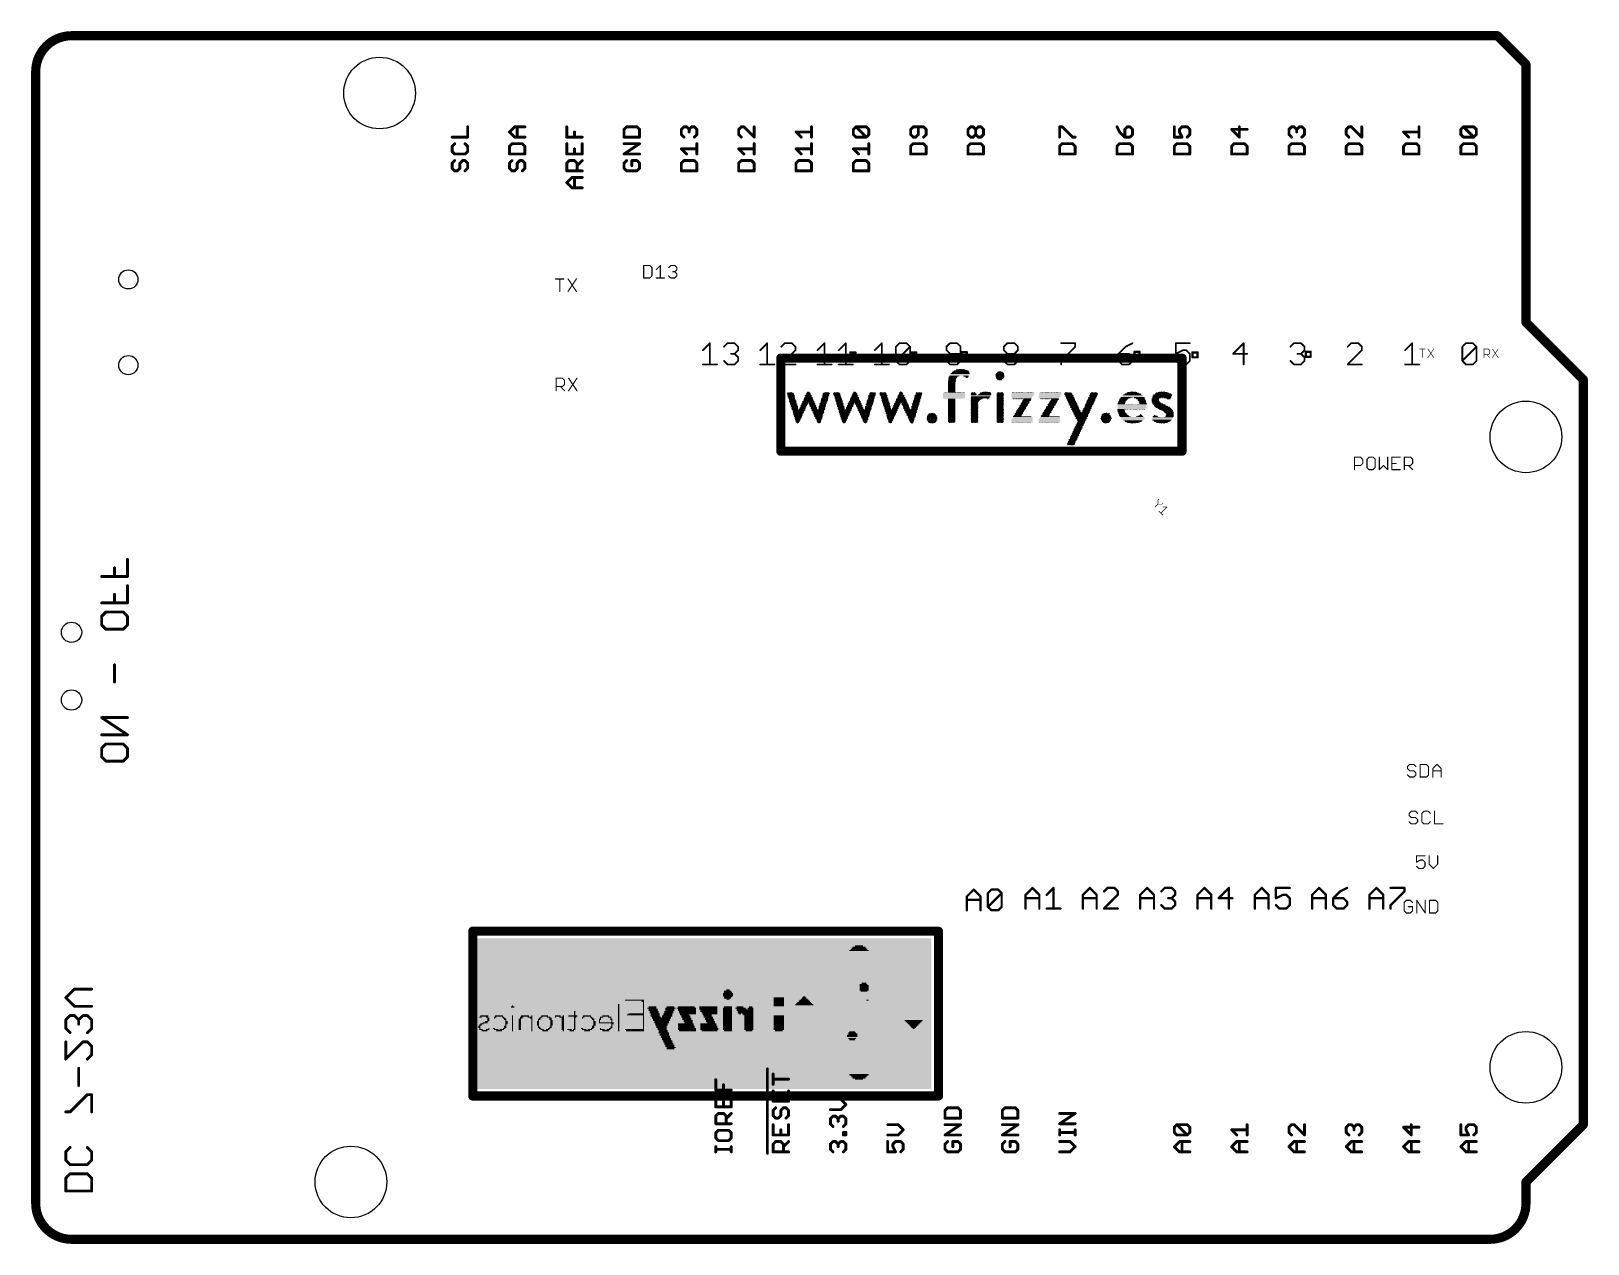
# Model space of a CAD drawing. Extents: x 48.1 to 117, y 21.4 to 75.1.
import ezdxf

# ---------------------------------------------------------------- set-up
doc = ezdxf.new("R2010")
doc.units = 0
for name, color, linetype in [('20', 7, 'CONTINUOUS'), ('25', 253, 'CONTINUOUS'), ('26', 253, 'CONTINUOUS')]:
    doc.layers.add(name, color=color, linetype=linetype)

# ---------------------------------------------------------------- blocks, each defined once
blk = doc.blocks.new('RECT')
blk.add_solid([(-0.5, -0.5), (0.5, -0.5), (-0.5, 0.5), (0.5, 0.5)])

msp = doc.modelspace()

# ---------------------------------------------------------------- linework, layer by layer
at = {"layer": '20'}
for points, const_width in [([(49.8475, 74.93, 0.4142), (48.26, 73.3425)], 0.4064), ([(49.8475, 75.0316, 1), (49.8475, 74.8284)], 0.2032), ([(49.8475, 74.8284, 1), (49.8475, 75.0316)], 0.2032), ([(113.1018, 75.0018, 1), (112.9582, 74.8582)], 0.2032), ([(113.03, 74.8284, 1), (113.03, 75.0316)], 0.2032), ([(114.4016, 73.66, 1), (114.1984, 73.66)], 0.2032), ([(114.2282, 73.5882, 1), (114.3718, 73.7318)], 0.2032), ([(48.3616, 73.3425, 1), (48.1584, 73.3425)], 0.2032), ([(48.1584, 73.3425, 1), (48.3616, 73.3425)], 0.2032), ([(114.1984, 62.23, 1), (114.4016, 62.23)], 0.2032), ([(114.3718, 62.3018, 1), (114.2282, 62.1582)], 0.2032), ([(116.9416, 59.69, 1), (116.7384, 59.69)], 0.2032), ([(116.7682, 59.6182, 1), (116.9118, 59.7618)], 0.2032), ([(116.7384, 26.67, 1), (116.9416, 26.67)], 0.2032), ([(116.9118, 26.5982, 1), (116.7682, 26.7418)], 0.2032), ([(114.4016, 24.13, 1), (114.1984, 24.13)], 0.2032), ([(114.2282, 24.2018, 1), (114.3718, 24.0582)], 0.2032), ([(48.26, 23.1775, 0.4142), (49.8475, 21.59)], 0.4064), ([(48.3616, 23.1775, 1), (48.1584, 23.1775)], 0.2032), ([(48.1584, 23.1775, 1), (48.3616, 23.1775)], 0.2032), ([(112.7125, 21.59, 0.4142), (114.3, 23.1775)], 0.4064), ([(114.4016, 23.1775, 1), (114.1984, 23.1775)], 0.2032), ([(114.1984, 23.1775, 1), (114.4016, 23.1775)], 0.2032), ([(49.8475, 21.6916, 1), (49.8475, 21.4884)], 0.2032), ([(49.8475, 21.4884, 1), (49.8475, 21.6916)], 0.2032), ([(112.7125, 21.6916, 1), (112.7125, 21.4884)], 0.2032), ([(112.7125, 21.4884, 1), (112.7125, 21.6916)], 0.2032)]:
    msp.add_lwpolyline(points, format="xyb", dxfattribs=dict(at, const_width=const_width))
at = {"layer": '20', "const_width": 0.4064}
for points in [[(49.8475, 74.93), (113.03, 74.93)], [(113.03, 74.93), (114.3, 73.66)], [(114.3, 73.66), (114.3, 62.23)], [(48.26, 23.1775), (48.26, 73.3425)], [(114.3, 62.23), (116.84, 59.69)], [(116.84, 59.69), (116.84, 26.67)], [(116.84, 26.67), (114.3, 24.13)], [(114.3, 24.13), (114.3, 23.1775)], [(112.7125, 21.59), (49.8475, 21.59)]]:
    msp.add_lwpolyline(points, dxfattribs=at)
at = {"layer": '20'}
for centre, radius in [((63.5, 72.39), 1.5875), ((52.365, 64.13), 0.425), ((52.365, 60.33), 0.425), ((114.3, 57.15), 1.5875), ((49.8475, 48.49), 0.45), ((49.8475, 45.49), 0.45), ((114.3, 29.21), 1.5875), ((62.23, 24.13), 1.5875)]:
    msp.add_circle(centre, radius, dxfattribs=at)
at = {"layer": '25'}
for points, const_width in [([(66.7125, 70.4351), (67.3989, 70.4351)], 0.127), ([(67.3989, 70.4351), (67.3989, 70.8927)], 0.127), ([(69.2525, 70.6639), (69.4813, 70.8927)], 0.127), ([(69.4813, 70.4351), (69.2525, 70.6639)], 0.127), ([(69.4813, 70.8927), (69.9389, 70.8927)], 0.127), ([(69.9389, 70.4351), (69.4813, 70.4351)], 0.127), ([(69.5957, 70.4351), (69.5957, 70.8927)], 0.127), ([(71.7925, 70.4351), (71.7925, 70.8927)], 0.127), ([(72.4789, 70.4351), (71.7925, 70.4351)], 0.127), ([(72.1357, 70.4351), (72.1357, 70.6639)], 0.127), ([(74.4469, 70.8927), (74.3325, 70.7783)], 0.127), ([(74.3325, 70.7783), (74.3325, 70.4351)], 0.127), ([(74.3325, 70.4351), (75.0189, 70.4351)], 0.127), ([(74.9045, 70.8927), (74.4469, 70.8927)], 0.127), ([(75.0189, 70.7783), (74.9045, 70.8927)], 0.127), ([(75.0189, 70.4351), (75.0189, 70.7783)], 0.127), ([(76.8725, 70.7783), (76.9869, 70.8927)], 0.127), ([(76.8725, 70.5495), (76.8725, 70.7783)], 0.127), ([(76.9869, 70.4351), (76.8725, 70.5495)], 0.127), ([(76.9869, 70.8927), (77.1013, 70.8927)], 0.127), ([(77.1013, 70.8927), (77.2157, 70.7783)], 0.127), ([(77.2157, 70.7783), (77.3301, 70.8927)], 0.127), ([(77.2157, 70.7783), (77.2157, 70.6639)], 0.127), ([(77.3301, 70.8927), (77.4445, 70.8927)], 0.127), ([(77.4445, 70.8927), (77.5589, 70.7783)], 0.127), ([(77.5589, 70.5495), (77.4445, 70.4351)], 0.127), ([(77.5589, 70.7783), (77.5589, 70.5495)], 0.127), ([(79.5269, 70.8927), (79.4125, 70.7783)], 0.127), ([(79.4125, 70.7783), (79.4125, 70.5495)], 0.127), ([(79.4125, 70.5495), (79.5269, 70.4351)], 0.127), ([(79.6413, 70.8927), (79.5269, 70.8927)], 0.127), ([(80.0989, 70.4351), (79.6413, 70.8927)], 0.127), ([(80.0989, 70.8927), (80.0989, 70.4351)], 0.127), ([(82.1813, 70.4351), (81.9525, 70.6639)], 0.127), ([(81.9525, 70.6639), (82.6389, 70.6639)], 0.127), ([(82.6389, 70.4351), (82.6389, 70.8927)], 0.127), ([(84.4925, 70.7783), (84.6069, 70.8927)], 0.127), ([(84.4925, 70.5495), (84.4925, 70.7783)], 0.127), ([(84.6069, 70.4351), (84.4925, 70.5495)], 0.127), ([(84.6069, 70.8927), (85.0645, 70.8927)], 0.127), ([(85.0645, 70.4351), (84.6069, 70.8927)], 0.127), ([(85.0645, 70.4351), (84.6069, 70.4351)], 0.127), ([(85.0645, 70.8927), (85.1789, 70.7783)], 0.127), ([(85.1789, 70.5495), (85.0645, 70.4351)], 0.127), ([(85.1789, 70.7783), (85.1789, 70.5495)], 0.127), ([(87.1469, 70.8927), (87.0325, 70.7783)], 0.127), ([(87.0325, 70.7783), (87.0325, 70.5495)], 0.127), ([(87.0325, 70.5495), (87.1469, 70.4351)], 0.127), ([(87.6045, 70.8927), (87.1469, 70.8927)], 0.127), ([(87.1469, 70.4351), (87.2613, 70.4351)], 0.127), ([(87.2613, 70.4351), (87.3757, 70.5495)], 0.127), ([(87.3757, 70.5495), (87.3757, 70.8927)], 0.127), ([(87.7189, 70.7783), (87.6045, 70.8927)], 0.127), ([(87.6045, 70.4351), (87.7189, 70.5495)], 0.127), ([(87.7189, 70.5495), (87.7189, 70.7783)], 0.127), ([(89.5725, 70.7783), (89.6869, 70.8927)], 0.127), ([(89.5725, 70.5495), (89.5725, 70.7783)], 0.127), ([(89.6869, 70.4351), (89.5725, 70.5495)], 0.127), ([(89.6869, 70.8927), (89.8013, 70.8927)], 0.127), ([(89.8013, 70.4351), (89.6869, 70.4351)], 0.127), ([(89.8013, 70.8927), (89.9157, 70.7783)], 0.127), ([(89.9157, 70.5495), (89.8013, 70.4351)], 0.127), ([(89.9157, 70.7783), (90.0301, 70.8927)], 0.127), ([(89.9157, 70.5495), (89.9157, 70.7783)], 0.127), ([(90.0301, 70.4351), (89.9157, 70.5495)], 0.127), ([(90.0301, 70.8927), (90.1445, 70.8927)], 0.127), ([(90.1445, 70.4351), (90.0301, 70.4351)], 0.127), ([(90.1445, 70.8927), (90.2589, 70.7783)], 0.127), ([(90.2589, 70.5495), (90.1445, 70.4351)], 0.127), ([(90.2589, 70.7783), (90.2589, 70.5495)], 0.127), ([(93.6365, 70.4351), (93.6365, 70.8927)], 0.127), ([(93.6365, 70.8927), (93.7509, 70.8927)], 0.127), ([(93.7509, 70.8927), (94.2085, 70.4351)], 0.127), ([(94.2085, 70.4351), (94.3229, 70.4351)], 0.127), ([(96.1765, 70.8927), (96.2909, 70.6639)], 0.127), ([(96.2909, 70.6639), (96.5197, 70.4351)], 0.127), ([(96.6341, 70.8927), (96.5197, 70.7783)], 0.127), ([(96.5197, 70.7783), (96.5197, 70.4351)], 0.127), ([(96.5197, 70.4351), (96.7485, 70.4351)], 0.127), ([(96.7485, 70.8927), (96.6341, 70.8927)], 0.127), ([(96.8629, 70.7783), (96.7485, 70.8927)], 0.127), ([(96.7485, 70.4351), (96.8629, 70.5495)], 0.127), ([(96.8629, 70.5495), (96.8629, 70.7783)], 0.127), ([(98.7165, 70.8927), (98.7165, 70.4351)], 0.127), ([(98.7165, 70.4351), (99.0597, 70.4351)], 0.127), ([(98.9453, 70.7783), (99.0597, 70.8927)], 0.127), ([(98.9453, 70.6639), (98.9453, 70.7783)], 0.127), ([(99.0597, 70.4351), (98.9453, 70.6639)], 0.127), ([(99.0597, 70.8927), (99.2885, 70.8927)], 0.127), ([(99.2885, 70.8927), (99.4029, 70.7783)], 0.127), ([(99.4029, 70.5495), (99.2885, 70.4351)], 0.127), ([(99.4029, 70.7783), (99.4029, 70.5495)], 0.127), ([(101.9429, 70.7783), (101.2565, 70.7783)], 0.127), ([(101.2565, 70.7783), (101.5997, 70.4351)], 0.127), ([(101.5997, 70.4351), (101.5997, 70.8927)], 0.127), ([(103.7965, 70.7783), (103.9109, 70.8927)], 0.127), ([(103.7965, 70.5495), (103.7965, 70.7783)], 0.127), ([(103.9109, 70.4351), (103.7965, 70.5495)], 0.127), ([(103.9109, 70.8927), (104.0253, 70.8927)], 0.127), ([(104.0253, 70.8927), (104.1397, 70.7783)], 0.127), ([(104.1397, 70.7783), (104.2541, 70.8927)], 0.127), ([(104.1397, 70.7783), (104.1397, 70.6639)], 0.127), ([(104.2541, 70.8927), (104.3685, 70.8927)], 0.127), ([(104.3685, 70.8927), (104.4829, 70.7783)], 0.127), ([(104.4829, 70.5495), (104.3685, 70.4351)], 0.127), ([(104.4829, 70.7783), (104.4829, 70.5495)], 0.127), ([(106.4509, 70.8927), (106.3365, 70.7783)], 0.127), ([(106.3365, 70.7783), (106.3365, 70.5495)], 0.127), ([(106.3365, 70.5495), (106.4509, 70.4351)], 0.127), ([(106.5653, 70.8927), (106.4509, 70.8927)], 0.127), ([(107.0229, 70.4351), (106.5653, 70.8927)], 0.127), ([(107.0229, 70.8927), (107.0229, 70.4351)], 0.127), ([(109.1053, 70.4351), (108.8765, 70.6639)], 0.127), ([(108.8765, 70.6639), (109.5629, 70.6639)], 0.127), ([(109.5629, 70.4351), (109.5629, 70.8927)], 0.127), ([(111.4165, 70.7783), (111.5309, 70.8927)], 0.127), ([(111.4165, 70.5495), (111.4165, 70.7783)], 0.127), ([(111.5309, 70.4351), (111.4165, 70.5495)], 0.127), ([(111.5309, 70.8927), (111.9885, 70.8927)], 0.127), ([(111.9885, 70.4351), (111.5309, 70.8927)], 0.127), ([(111.9885, 70.4351), (111.5309, 70.4351)], 0.127), ([(111.9885, 70.8927), (112.1029, 70.7783)], 0.127), ([(112.1029, 70.5495), (111.9885, 70.4351)], 0.127), ([(112.1029, 70.7783), (112.1029, 70.5495)], 0.127), ([(66.8269, 70.1443), (66.7125, 70.0299)], 0.127), ([(66.7125, 70.0299), (66.7125, 69.8011)], 0.127), ([(66.7125, 69.8011), (66.8269, 69.6867)], 0.127), ([(66.8269, 69.6867), (67.2845, 69.6867)], 0.127), ([(67.3989, 70.0299), (67.2845, 70.1443)], 0.127), ([(67.2845, 69.6867), (67.3989, 69.8011)], 0.127), ([(67.3989, 69.8011), (67.3989, 70.0299)], 0.127), ([(69.3669, 70.1443), (69.2525, 70.0299)], 0.127), ([(69.2525, 70.0299), (69.2525, 69.6867)], 0.127), ([(69.2525, 69.6867), (69.9389, 69.6867)], 0.127), ([(69.8245, 70.1443), (69.3669, 70.1443)], 0.127), ([(69.9389, 70.0299), (69.8245, 70.1443)], 0.127), ([(69.9389, 69.6867), (69.9389, 70.0299)], 0.127), ([(71.7925, 70.1443), (71.7925, 69.6867)], 0.127), ([(71.7925, 69.6867), (72.4789, 69.6867)], 0.127), ([(72.1357, 69.6867), (72.1357, 69.9155)], 0.127), ([(72.4789, 69.6867), (72.4789, 70.1443)], 0.127), ([(74.3325, 69.6867), (75.0189, 70.1443)], 0.127), ([(75.0189, 70.1443), (74.3325, 70.1443)], 0.127), ([(75.0189, 69.6867), (74.3325, 69.6867)], 0.127), ([(77.1013, 69.6867), (76.8725, 69.9155)], 0.127), ([(76.8725, 69.9155), (77.5589, 69.9155)], 0.127), ([(77.5589, 69.6867), (77.5589, 70.1443)], 0.127), ([(79.6413, 69.6867), (79.4125, 69.9155)], 0.127), ([(79.4125, 69.9155), (80.0989, 69.9155)], 0.127), ([(80.0989, 69.6867), (80.0989, 70.1443)], 0.127), ([(82.1813, 69.6867), (81.9525, 69.9155)], 0.127), ([(81.9525, 69.9155), (82.6389, 69.9155)], 0.127), ([(82.6389, 69.6867), (82.6389, 70.1443)], 0.127), ([(84.7213, 69.6867), (84.4925, 69.9155)], 0.127), ([(84.4925, 69.9155), (85.1789, 69.9155)], 0.127), ([(85.1789, 69.6867), (85.1789, 70.1443)], 0.127), ([(87.1469, 70.1443), (87.0325, 70.0299)], 0.127), ([(87.0325, 70.0299), (87.0325, 69.6867)], 0.127), ([(87.0325, 69.6867), (87.7189, 69.6867)], 0.127), ([(87.6045, 70.1443), (87.1469, 70.1443)], 0.127), ([(87.7189, 70.0299), (87.6045, 70.1443)], 0.127), ([(87.7189, 69.6867), (87.7189, 70.0299)], 0.127), ([(89.6869, 70.1443), (89.5725, 70.0299)], 0.127), ([(89.5725, 70.0299), (89.5725, 69.6867)], 0.127), ([(89.5725, 69.6867), (90.2589, 69.6867)], 0.127), ([(90.1445, 70.1443), (89.6869, 70.1443)], 0.127), ([(90.2589, 70.0299), (90.1445, 70.1443)], 0.127), ([(90.2589, 69.6867), (90.2589, 70.0299)], 0.127), ([(93.7509, 70.1443), (93.6365, 70.0299)], 0.127), ([(93.6365, 70.0299), (93.6365, 69.6867)], 0.127), ([(93.6365, 69.6867), (94.3229, 69.6867)], 0.127), ([(94.2085, 70.1443), (93.7509, 70.1443)], 0.127), ([(94.3229, 70.0299), (94.2085, 70.1443)], 0.127), ([(94.3229, 69.6867), (94.3229, 70.0299)], 0.127), ([(96.2909, 70.1443), (96.1765, 70.0299)], 0.127), ([(96.1765, 70.0299), (96.1765, 69.6867)], 0.127), ([(96.1765, 69.6867), (96.8629, 69.6867)], 0.127), ([(96.7485, 70.1443), (96.2909, 70.1443)], 0.127), ([(96.8629, 70.0299), (96.7485, 70.1443)], 0.127), ([(96.8629, 69.6867), (96.8629, 70.0299)], 0.127), ([(98.8309, 70.1443), (98.7165, 70.0299)], 0.127), ([(98.7165, 70.0299), (98.7165, 69.6867)], 0.127), ([(98.7165, 69.6867), (99.4029, 69.6867)], 0.127), ([(99.2885, 70.1443), (98.8309, 70.1443)], 0.127), ([(99.4029, 70.0299), (99.2885, 70.1443)], 0.127), ([(99.4029, 69.6867), (99.4029, 70.0299)], 0.127), ([(101.3709, 70.1443), (101.2565, 70.0299)], 0.127), ([(101.2565, 70.0299), (101.2565, 69.6867)], 0.127), ([(101.2565, 69.6867), (101.9429, 69.6867)], 0.127), ([(101.8285, 70.1443), (101.3709, 70.1443)], 0.127), ([(101.9429, 70.0299), (101.8285, 70.1443)], 0.127), ([(101.9429, 69.6867), (101.9429, 70.0299)], 0.127), ([(103.9109, 70.1443), (103.7965, 70.0299)], 0.127), ([(103.7965, 70.0299), (103.7965, 69.6867)], 0.127), ([(103.7965, 69.6867), (104.4829, 69.6867)], 0.127), ([(104.3685, 70.1443), (103.9109, 70.1443)], 0.127), ([(104.4829, 70.0299), (104.3685, 70.1443)], 0.127), ([(104.4829, 69.6867), (104.4829, 70.0299)], 0.127), ([(106.4509, 70.1443), (106.3365, 70.0299)], 0.127), ([(106.3365, 70.0299), (106.3365, 69.6867)], 0.127), ([(106.3365, 69.6867), (107.0229, 69.6867)], 0.127), ([(106.9085, 70.1443), (106.4509, 70.1443)], 0.127), ([(107.0229, 70.0299), (106.9085, 70.1443)], 0.127), ([(107.0229, 69.6867), (107.0229, 70.0299)], 0.127), ([(108.9909, 70.1443), (108.8765, 70.0299)], 0.127), ([(108.8765, 70.0299), (108.8765, 69.6867)], 0.127), ([(108.8765, 69.6867), (109.5629, 69.6867)], 0.127), ([(109.4485, 70.1443), (108.9909, 70.1443)], 0.127), ([(109.5629, 70.0299), (109.4485, 70.1443)], 0.127), ([(109.5629, 69.6867), (109.5629, 70.0299)], 0.127), ([(111.5309, 70.1443), (111.4165, 70.0299)], 0.127), ([(111.4165, 70.0299), (111.4165, 69.6867)], 0.127), ([(111.4165, 69.6867), (112.1029, 69.6867)], 0.127), ([(111.9885, 70.1443), (111.5309, 70.1443)], 0.127), ([(112.1029, 70.0299), (111.9885, 70.1443)], 0.127), ([(112.1029, 69.6867), (112.1029, 70.0299)], 0.127), ([(66.8269, 69.3958), (66.7125, 69.2814)], 0.127), ([(66.7125, 69.2814), (66.7125, 69.0526)], 0.127), ([(66.7125, 69.0526), (66.8269, 68.9383)], 0.127), ([(66.8269, 68.9383), (66.9413, 68.9383)], 0.127), ([(66.9413, 68.9383), (67.0557, 69.0526)], 0.127), ([(67.0557, 69.2814), (67.1701, 69.3958)], 0.127), ([(67.0557, 69.0526), (67.0557, 69.2814)], 0.127), ([(67.1701, 69.3958), (67.2845, 69.3958)], 0.127), ([(67.2845, 69.3958), (67.3989, 69.2814)], 0.127), ([(67.3989, 69.0526), (67.2845, 68.9383)], 0.127), ([(67.3989, 69.2814), (67.3989, 69.0526)], 0.127), ([(69.3669, 69.3958), (69.2525, 69.2814)], 0.127), ([(69.2525, 69.2814), (69.2525, 69.0526)], 0.127), ([(69.2525, 69.0526), (69.3669, 68.9383)], 0.127), ([(69.3669, 68.9383), (69.4813, 68.9383)], 0.127), ([(69.4813, 68.9383), (69.5957, 69.0526)], 0.127), ([(69.5957, 69.2814), (69.7101, 69.3958)], 0.127), ([(69.5957, 69.0526), (69.5957, 69.2814)], 0.127), ([(69.7101, 69.3958), (69.8245, 69.3958)], 0.127), ([(69.8245, 69.3958), (69.9389, 69.2814)], 0.127), ([(69.9389, 69.0526), (69.8245, 68.9383)], 0.127), ([(69.9389, 69.2814), (69.9389, 69.0526)], 0.127), ([(71.7925, 69.2814), (71.9069, 69.3958)], 0.127), ([(71.7925, 68.9383), (71.7925, 69.2814)], 0.127), ([(72.4789, 68.9383), (71.7925, 68.9383)], 0.127), ([(71.9069, 69.3958), (72.1357, 69.3958)], 0.127), ([(72.1357, 69.3958), (72.2501, 69.2814)], 0.127), ([(72.2501, 69.167), (72.4789, 69.3958)], 0.127), ([(72.2501, 69.2814), (72.2501, 68.9383)], 0.127), ([(74.4469, 69.3958), (74.3325, 69.2814)], 0.127), ([(74.3325, 69.2814), (74.3325, 69.0526)], 0.127), ([(74.3325, 69.0526), (74.4469, 68.9383)], 0.127), ([(74.4469, 68.9383), (74.9045, 68.9383)], 0.127), ([(74.9045, 69.3958), (74.6757, 69.3958)], 0.127), ([(74.6757, 69.3958), (74.6757, 69.167)], 0.127), ([(75.0189, 69.2814), (74.9045, 69.3958)], 0.127), ([(74.9045, 68.9383), (75.0189, 69.0526)], 0.127), ([(75.0189, 69.0526), (75.0189, 69.2814)], 0.127), ([(76.9869, 69.3958), (76.8725, 69.2814)], 0.127), ([(76.8725, 69.2814), (76.8725, 68.9383)], 0.127), ([(76.8725, 68.9383), (77.5589, 68.9383)], 0.127), ([(77.4445, 69.3958), (76.9869, 69.3958)], 0.127), ([(77.5589, 69.2814), (77.4445, 69.3958)], 0.127), ([(77.5589, 68.9383), (77.5589, 69.2814)], 0.127), ([(79.5269, 69.3958), (79.4125, 69.2814)], 0.127), ([(79.4125, 69.2814), (79.4125, 68.9383)], 0.127), ([(79.4125, 68.9383), (80.0989, 68.9383)], 0.127), ([(79.9845, 69.3958), (79.5269, 69.3958)], 0.127), ([(80.0989, 69.2814), (79.9845, 69.3958)], 0.127), ([(80.0989, 68.9383), (80.0989, 69.2814)], 0.127), ([(82.0669, 69.3958), (81.9525, 69.2814)], 0.127), ([(81.9525, 69.2814), (81.9525, 68.9383)], 0.127), ([(81.9525, 68.9383), (82.6389, 68.9383)], 0.127), ([(82.5245, 69.3958), (82.0669, 69.3958)], 0.127), ([(82.6389, 69.2814), (82.5245, 69.3958)], 0.127), ([(82.6389, 68.9383), (82.6389, 69.2814)], 0.127), ([(84.6069, 69.3958), (84.4925, 69.2814)], 0.127), ([(84.4925, 69.2814), (84.4925, 68.9383)], 0.127), ([(84.4925, 68.9383), (85.1789, 68.9383)], 0.127), ([(85.0645, 69.3958), (84.6069, 69.3958)], 0.127), ([(85.1789, 69.2814), (85.0645, 69.3958)], 0.127), ([(85.1789, 68.9383), (85.1789, 69.2814)], 0.127), ([(71.7925, 68.4186), (72.0213, 68.6474)], 0.127), ([(72.0213, 68.1898), (71.7925, 68.4186)], 0.127), ([(72.0213, 68.6474), (72.4789, 68.6474)], 0.127), ([(72.1357, 68.1898), (72.1357, 68.6474)], 0.127), ([(72.4789, 68.1898), (72.0213, 68.1898)], 0.127), ([(71.3004, 64.1501), (71.6668, 64.1501)], 0.0508), ([(71.4836, 63.6004), (71.4836, 64.1501)], 0.0508), ([(71.8529, 64.1501), (72.2193, 63.6004)], 0.0508), ([(72.2193, 64.1501), (71.8529, 63.6004)], 0.0508), ([(75.203, 64.7451), (75.203, 64.1954)], 0.0508), ([(75.4778, 64.7451), (75.203, 64.7451)], 0.0508), ([(75.203, 64.1954), (75.4778, 64.1954)], 0.0508), ([(75.5694, 64.6535), (75.4778, 64.7451)], 0.0508), ([(75.4778, 64.1954), (75.5694, 64.287)], 0.0508), ([(75.5694, 64.287), (75.5694, 64.6535)], 0.0508), ([(75.7555, 64.5618), (75.9387, 64.7451)], 0.0508), ([(75.7555, 64.1954), (76.1219, 64.1954)], 0.0508), ([(75.9387, 64.7451), (75.9387, 64.1954)], 0.0508), ([(76.3079, 64.6535), (76.3995, 64.7451)], 0.0508), ([(76.3995, 64.1954), (76.3079, 64.287)], 0.0508), ([(76.3995, 64.7451), (76.5828, 64.7451)], 0.0508), ([(76.5828, 64.1954), (76.3995, 64.1954)], 0.0508), ([(76.5828, 64.4702), (76.4912, 64.4702)], 0.0508), ([(76.5828, 64.7451), (76.6744, 64.6535)], 0.0508), ([(76.6744, 64.5618), (76.5828, 64.4702)], 0.0508), ([(76.5828, 64.4702), (76.6744, 64.3786)], 0.0508), ([(76.6744, 64.287), (76.5828, 64.1954)], 0.0508), ([(76.6744, 64.6535), (76.6744, 64.5618)], 0.0508), ([(76.6744, 64.3786), (76.6744, 64.287)], 0.0508), ([(77.8256, 60.9902), (78.1391, 61.3037)], 0.0762), ([(78.1391, 61.3037), (78.1391, 60.3631)], 0.0762), ([(78.7611, 61.1469), (78.9179, 61.3037)], 0.0762), ([(78.9179, 61.3037), (79.2314, 61.3037)], 0.0762), ([(79.2314, 60.8334), (79.0747, 60.8334)], 0.0762), ([(79.2314, 61.3037), (79.3882, 61.1469)], 0.0762), ([(79.3882, 60.9902), (79.2314, 60.8334)], 0.0762), ([(79.2314, 60.8334), (79.3882, 60.6766)], 0.0762), ([(79.3882, 61.1469), (79.3882, 60.9902)], 0.0762), ([(79.3882, 60.6766), (79.3882, 60.5199)], 0.0762), ([(80.3656, 60.9902), (80.6791, 61.3037)], 0.0762), ([(80.6791, 61.3037), (80.6791, 60.3631)], 0.0762), ([(81.4579, 61.3037), (81.3011, 61.1469)], 0.0762), ([(81.3011, 60.3631), (81.9282, 60.9902)], 0.0762), ([(81.7714, 61.3037), (81.4579, 61.3037)], 0.0762), ([(81.9282, 61.1469), (81.7714, 61.3037)], 0.0762), ([(81.9282, 60.9902), (81.9282, 61.1469)], 0.0762), ([(82.9056, 60.9902), (83.2191, 61.3037)], 0.0762), ([(83.2191, 61.3037), (83.2191, 60.3631)], 0.0762), ([(83.8411, 60.9902), (84.1547, 61.3037)], 0.0762), ([(84.1547, 61.3037), (84.1547, 60.3631)], 0.0762), ([(84.3637, 60.6762), (84.3637, 60.8965)], 0.1016), ([(84.3637, 60.8965), (84.584, 60.8965)], 0.1016), ([(84.584, 60.6762), (84.3637, 60.6762)], 0.1016), ([(84.584, 60.8965), (84.584, 60.6762)], 0.1016), ([(85.4456, 60.9902), (85.7591, 61.3037)], 0.0762), ([(85.7591, 61.3037), (85.7591, 60.3631)], 0.0762), ([(86.3811, 61.1469), (86.5379, 61.3037)], 0.0762), ([(86.3811, 60.5199), (86.3811, 61.1469)], 0.0762), ([(86.3811, 60.5199), (87.0082, 61.1469)], 0.0762), ([(86.5379, 61.3037), (86.8514, 61.3037)], 0.0762), ([(86.8514, 61.3037), (87.0082, 61.1469)], 0.0762), ([(87.0082, 61.1469), (87.0082, 60.5199)], 0.0762), ([(87.0566, 60.6762), (87.0566, 60.8965)], 0.1016), ([(87.0566, 60.8965), (87.2769, 60.8965)], 0.1016), ([(87.2769, 60.6762), (87.0566, 60.6762)], 0.1016), ([(87.2769, 60.8965), (87.2769, 60.6762)], 0.1016), ([(88.7774, 61.3037), (88.6206, 61.1469)], 0.0762), ([(88.6206, 61.1469), (88.6206, 60.9902)], 0.0762), ([(88.6206, 60.9902), (88.7774, 60.8334)], 0.0762), ([(89.0909, 61.3037), (88.7774, 61.3037)], 0.0762), ([(88.7774, 60.8334), (89.2477, 60.8334)], 0.0762), ([(89.2477, 61.1469), (89.0909, 61.3037)], 0.0762), ([(89.2477, 60.5199), (89.2477, 61.1469)], 0.0762), ([(89.2983, 60.6899), (89.2983, 60.9102)], 0.1016), ([(89.2983, 60.9102), (89.5187, 60.9102)], 0.1016), ([(89.5187, 60.6899), (89.2983, 60.6899)], 0.1016), ([(89.5187, 60.9102), (89.5187, 60.6899)], 0.1016), ([(91.1606, 61.1469), (91.3174, 61.3037)], 0.0762), ([(91.1606, 60.9902), (91.1606, 61.1469)], 0.0762), ([(91.3174, 60.8334), (91.1606, 60.9902)], 0.0762), ([(91.1606, 60.6766), (91.3174, 60.8334)], 0.0762), ([(91.1606, 60.5199), (91.1606, 60.6766)], 0.0762), ([(91.3174, 61.3037), (91.6309, 61.3037)], 0.0762), ([(91.3174, 60.8334), (91.6309, 60.8334)], 0.0762), ([(91.6309, 61.3037), (91.7877, 61.1469)], 0.0762), ([(91.7877, 60.9902), (91.6309, 60.8334)], 0.0762), ([(91.6309, 60.8334), (91.7877, 60.6766)], 0.0762), ([(91.7877, 61.1469), (91.7877, 60.9902)], 0.0762), ([(91.7877, 60.6766), (91.7877, 60.5199)], 0.0762), ([(93.7006, 61.3037), (94.3277, 61.3037)], 0.0762), ([(94.3277, 61.1469), (93.7006, 60.5199)], 0.0762), ([(94.3277, 61.3037), (94.3277, 61.1469)], 0.0762), ([(96.5541, 61.1469), (96.2406, 60.8334)], 0.0762), ([(96.2406, 60.8334), (96.2406, 60.5199)], 0.0762), ([(96.7109, 60.8334), (96.2406, 60.8334)], 0.0762), ([(96.8677, 61.3037), (96.5541, 61.1469)], 0.0762), ([(96.8677, 60.6766), (96.7109, 60.8334)], 0.0762), ([(96.8677, 60.5199), (96.8677, 60.6766)], 0.0762), ([(96.9532, 60.7035), (96.9532, 60.9238)], 0.1016), ([(96.9532, 60.9238), (97.1735, 60.9238)], 0.1016), ([(97.1735, 60.7035), (96.9532, 60.7035)], 0.1016), ([(97.1735, 60.9238), (97.1735, 60.7035)], 0.1016), ([(99.4077, 61.3037), (98.7806, 61.3037)], 0.0762), ([(98.7806, 61.3037), (98.7806, 60.8334)], 0.0762), ([(98.7806, 60.8334), (99.0941, 60.9902)], 0.0762), ([(99.0941, 60.9902), (99.2509, 60.9902)], 0.0762), ([(99.2509, 60.9902), (99.4077, 60.8334)], 0.0762), ([(99.4077, 60.8334), (99.4077, 60.5199)], 0.0762), ([(99.5231, 60.6762), (99.5231, 60.8965)], 0.1016), ([(99.5231, 60.8965), (99.7434, 60.8965)], 0.1016), ([(99.7434, 60.6762), (99.5231, 60.6762)], 0.1016), ([(99.7434, 60.8965), (99.7434, 60.6762)], 0.1016), ([(101.7909, 61.3037), (101.3206, 60.8334)], 0.0762), ([(101.3206, 60.8334), (101.9477, 60.8334)], 0.0762), ([(101.7909, 60.3631), (101.7909, 61.3037)], 0.0762), ([(103.8606, 61.1469), (104.0174, 61.3037)], 0.0762), ([(104.0174, 61.3037), (104.3309, 61.3037)], 0.0762), ([(104.3309, 60.8334), (104.1741, 60.8334)], 0.0762), ([(104.3309, 61.3037), (104.4877, 61.1469)], 0.0762), ([(104.4877, 60.9902), (104.3309, 60.8334)], 0.0762), ([(104.3309, 60.8334), (104.4877, 60.6766)], 0.0762), ([(104.4877, 61.1469), (104.4877, 60.9902)], 0.0762), ([(104.4877, 60.6766), (104.4877, 60.5199)], 0.0762), ([(104.5397, 60.7035), (104.5397, 60.9238)], 0.1016), ([(104.5397, 60.9238), (104.76, 60.9238)], 0.1016), ([(104.76, 60.7035), (104.5397, 60.7035)], 0.1016), ([(104.76, 60.9238), (104.76, 60.7035)], 0.1016), ([(106.5574, 61.3037), (106.4006, 61.1469)], 0.0762), ([(106.4006, 60.3631), (107.0277, 60.9902)], 0.0762), ([(106.8709, 61.3037), (106.5574, 61.3037)], 0.0762), ([(107.0277, 61.1469), (106.8709, 61.3037)], 0.0762), ([(107.0277, 60.9902), (107.0277, 61.1469)], 0.0762), ([(108.9406, 60.9902), (109.2541, 61.3037)], 0.0762), ([(109.2541, 61.3037), (109.2541, 60.3631)], 0.0762), ([(109.5816, 61.0468), (109.8358, 61.0468)], 0.0254), ([(109.7087, 60.6654), (109.7087, 61.0468)], 0.0254), ([(109.9558, 61.0468), (110.21, 60.6654)], 0.0254), ([(110.21, 61.0468), (109.9558, 60.6654)], 0.0254), ([(111.4806, 61.1469), (111.6374, 61.3037)], 0.0762), ([(111.4806, 60.5199), (111.4806, 61.1469)], 0.0762), ([(111.4806, 60.5199), (112.1077, 61.1469)], 0.0762), ([(111.6374, 61.3037), (111.9509, 61.3037)], 0.0762), ([(111.9509, 61.3037), (112.1077, 61.1469)], 0.0762), ([(112.1077, 61.1469), (112.1077, 60.5199)], 0.0762), ([(112.4391, 60.6654), (112.4391, 61.0468)], 0.0254), ([(112.4391, 61.0468), (112.6298, 61.0468)], 0.0254), ([(112.6298, 60.7925), (112.4391, 60.7925)], 0.0254), ([(112.5662, 60.7925), (112.6933, 60.6654)], 0.0254), ([(112.6298, 61.0468), (112.6933, 60.9832)], 0.0254), ([(112.6933, 60.8561), (112.6298, 60.7925)], 0.0254), ([(112.6933, 60.9832), (112.6933, 60.8561)], 0.0254), ([(112.8133, 61.0468), (113.0675, 60.6654)], 0.0254), ([(113.0675, 61.0468), (112.8133, 60.6654)], 0.0254), ([(77.8256, 60.3631), (78.4527, 60.3631)], 0.0762), ([(78.9179, 60.3631), (78.7611, 60.5199)], 0.0762), ([(79.2314, 60.3631), (78.9179, 60.3631)], 0.0762), ([(79.3882, 60.5199), (79.2314, 60.3631)], 0.0762), ([(80.3656, 60.3631), (80.9927, 60.3631)], 0.0762), ([(81.9282, 60.3631), (81.3011, 60.3631)], 0.0762), ([(82.9056, 60.3631), (83.5327, 60.3631)], 0.0762), ([(83.8411, 60.3631), (84.4682, 60.3631)], 0.0762), ([(85.4456, 60.3631), (86.0727, 60.3631)], 0.0762), ([(86.5379, 60.3631), (86.3811, 60.5199)], 0.0762), ([(86.8514, 60.3631), (86.5379, 60.3631)], 0.0762), ([(87.0082, 60.5199), (86.8514, 60.3631)], 0.0762), ([(88.6206, 60.5199), (88.7774, 60.3631)], 0.0762), ([(88.7774, 60.3631), (89.0909, 60.3631)], 0.0762), ([(89.0909, 60.3631), (89.2477, 60.5199)], 0.0762), ([(91.3174, 60.3631), (91.1606, 60.5199)], 0.0762), ([(91.6309, 60.3631), (91.3174, 60.3631)], 0.0762), ([(91.7877, 60.5199), (91.6309, 60.3631)], 0.0762), ([(93.7006, 60.5199), (93.7006, 60.3631)], 0.0762), ([(96.2406, 60.5199), (96.3974, 60.3631)], 0.0762), ([(96.3974, 60.3631), (96.7109, 60.3631)], 0.0762), ([(96.7109, 60.3631), (96.8677, 60.5199)], 0.0762), ([(98.9374, 60.3631), (98.7806, 60.5199)], 0.0762), ([(99.2509, 60.3631), (98.9374, 60.3631)], 0.0762), ([(99.4077, 60.5199), (99.2509, 60.3631)], 0.0762), ([(104.0174, 60.3631), (103.8606, 60.5199)], 0.0762), ([(104.3309, 60.3631), (104.0174, 60.3631)], 0.0762), ([(104.4877, 60.5199), (104.3309, 60.3631)], 0.0762), ([(107.0277, 60.3631), (106.4006, 60.3631)], 0.0762), ([(108.9406, 60.3631), (109.5677, 60.3631)], 0.0762), ([(111.6374, 60.3631), (111.4806, 60.5199)], 0.0762), ([(111.9509, 60.3631), (111.6374, 60.3631)], 0.0762), ([(112.1077, 60.5199), (111.9509, 60.3631)], 0.0762), ([(71.3254, 59.2004), (71.3254, 59.7501)], 0.0508), ([(71.3254, 59.7501), (71.6002, 59.7501)], 0.0508), ([(71.6002, 59.3836), (71.3254, 59.3836)], 0.0508), ([(71.5086, 59.3836), (71.6918, 59.2004)], 0.0508), ([(71.6002, 59.7501), (71.6918, 59.6585)], 0.0508), ([(71.6918, 59.4752), (71.6002, 59.3836)], 0.0508), ([(71.6918, 59.6585), (71.6918, 59.4752)], 0.0508), ([(71.8779, 59.7501), (72.2443, 59.2004)], 0.0508), ([(72.2443, 59.7501), (71.8779, 59.2004)], 0.0508), ([(106.7004, 55.7004), (106.7004, 56.2501)], 0.0508), ([(106.7004, 56.2501), (106.9752, 56.2501)], 0.0508), ([(106.9752, 55.8836), (106.7004, 55.8836)], 0.0508), ([(106.9752, 56.2501), (107.0668, 56.1585)], 0.0508), ([(107.0668, 55.9752), (106.9752, 55.8836)], 0.0508), ([(107.0668, 56.1585), (107.0668, 55.9752)], 0.0508), ([(107.3445, 56.2501), (107.2529, 56.1585)], 0.0508), ([(107.2529, 56.1585), (107.2529, 55.792)], 0.0508), ([(107.5277, 56.2501), (107.3445, 56.2501)], 0.0508), ([(107.6193, 56.1585), (107.5277, 56.2501)], 0.0508), ([(107.6193, 55.792), (107.6193, 56.1585)], 0.0508), ([(107.8053, 56.2501), (107.8053, 55.7004)], 0.0508), ([(107.8053, 55.7004), (107.9886, 55.8836)], 0.0508), ([(107.9886, 55.8836), (108.1718, 55.7004)], 0.0508), ([(108.1718, 55.7004), (108.1718, 56.2501)], 0.0508), ([(108.7243, 56.2501), (108.3578, 56.2501)], 0.0508), ([(108.3578, 56.2501), (108.3578, 55.7004)], 0.0508), ([(108.3578, 55.9752), (108.541, 55.9752)], 0.0508), ([(108.9103, 55.7004), (108.9103, 56.2501)], 0.0508), ([(108.9103, 56.2501), (109.1851, 56.2501)], 0.0508), ([(109.1851, 55.8836), (108.9103, 55.8836)], 0.0508), ([(109.0935, 55.8836), (109.2767, 55.7004)], 0.0508), ([(109.1851, 56.2501), (109.2767, 56.1585)], 0.0508), ([(109.2767, 55.9752), (109.1851, 55.8836)], 0.0508), ([(109.2767, 56.1585), (109.2767, 55.9752)], 0.0508), ([(107.2529, 55.792), (107.3445, 55.7004)], 0.0508), ([(107.3445, 55.7004), (107.5277, 55.7004)], 0.0508), ([(107.5277, 55.7004), (107.6193, 55.792)], 0.0508), ([(108.3578, 55.7004), (108.7243, 55.7004)], 0.0508), ([(97.989, 54.1693), (97.8542, 54.0345)], 0.0254), ([(98.0339, 54.394), (97.989, 54.3491)], 0.0254), ([(97.989, 54.3491), (97.989, 54.1693)], 0.0254), ([(97.989, 54.1693), (98.1687, 54.1693)], 0.0254), ([(98.0289, 53.8598), (98.2086, 53.68)], 0.0254), ([(98.3884, 54.0395), (98.1188, 53.7699)], 0.0254), ([(98.1687, 54.1693), (98.2137, 54.2143)], 0.0254), ([(98.2086, 54.0395), (98.3884, 54.0395)], 0.0254), ([(109.1436, 42.6347), (109.0504, 42.5415)], 0.0508), ([(109.0504, 42.5415), (109.0504, 42.4483)], 0.0508), ([(109.0504, 42.4483), (109.1436, 42.355)], 0.0508), ([(109.1436, 42.0754), (109.0504, 42.1686)], 0.0508), ([(109.33, 42.6347), (109.1436, 42.6347)], 0.0508), ([(109.1436, 42.355), (109.33, 42.355)], 0.0508), ([(109.33, 42.0754), (109.1436, 42.0754)], 0.0508), ([(109.4233, 42.5415), (109.33, 42.6347)], 0.0508), ([(109.33, 42.355), (109.4233, 42.2618)], 0.0508), ([(109.4233, 42.1686), (109.33, 42.0754)], 0.0508), ([(109.4233, 42.2618), (109.4233, 42.1686)], 0.0508), ([(109.6117, 42.6347), (109.6117, 42.0754)], 0.0508), ([(109.8913, 42.6347), (109.6117, 42.6347)], 0.0508), ([(109.6117, 42.0754), (109.8913, 42.0754)], 0.0508), ([(109.9846, 42.5415), (109.8913, 42.6347)], 0.0508), ([(109.8913, 42.0754), (109.9846, 42.1686)], 0.0508), ([(109.9846, 42.1686), (109.9846, 42.5415)], 0.0508), ([(110.173, 42.4483), (110.3594, 42.6347)], 0.0508), ([(110.173, 42.0754), (110.173, 42.4483)], 0.0508), ([(110.173, 42.355), (110.5459, 42.355)], 0.0508), ([(110.3594, 42.6347), (110.5459, 42.4483)], 0.0508), ([(110.5459, 42.4483), (110.5459, 42.0754)], 0.0508), ([(109.2186, 40.5597), (109.1254, 40.4665)], 0.0508), ([(109.1254, 40.4665), (109.1254, 40.3732)], 0.0508), ([(109.1254, 40.3732), (109.2186, 40.28)], 0.0508), ([(109.2186, 40.0004), (109.1254, 40.0936)], 0.0508), ([(109.405, 40.5597), (109.2186, 40.5597)], 0.0508), ([(109.2186, 40.28), (109.405, 40.28)], 0.0508), ([(109.405, 40.0004), (109.2186, 40.0004)], 0.0508), ([(109.4982, 40.4665), (109.405, 40.5597)], 0.0508), ([(109.405, 40.28), (109.4982, 40.1868)], 0.0508), ([(109.4982, 40.0936), (109.405, 40.0004)], 0.0508), ([(109.4982, 40.1868), (109.4982, 40.0936)], 0.0508), ([(109.7799, 40.5597), (109.6867, 40.4665)], 0.0508), ([(109.6867, 40.4665), (109.6867, 40.0936)], 0.0508), ([(109.6867, 40.0936), (109.7799, 40.0004)], 0.0508), ([(109.9663, 40.5597), (109.7799, 40.5597)], 0.0508), ([(109.7799, 40.0004), (109.9663, 40.0004)], 0.0508), ([(110.0596, 40.4665), (109.9663, 40.5597)], 0.0508), ([(109.9663, 40.0004), (110.0596, 40.0936)], 0.0508), ([(110.248, 40.5597), (110.248, 40.0004)], 0.0508), ([(110.248, 40.0004), (110.6209, 40.0004)], 0.0508), ([(109.8233, 38.5847), (109.4504, 38.5847)], 0.0508), ([(109.4504, 38.5847), (109.4504, 38.305)], 0.0508), ([(109.4504, 38.305), (109.6368, 38.3983)], 0.0508), ([(109.5436, 38.0254), (109.4504, 38.1186)], 0.0508), ([(109.73, 38.0254), (109.5436, 38.0254)], 0.0508), ([(109.6368, 38.3983), (109.73, 38.3983)], 0.0508), ([(109.73, 38.3983), (109.8233, 38.305)], 0.0508), ([(109.8233, 38.1186), (109.73, 38.0254)], 0.0508), ([(109.8233, 38.305), (109.8233, 38.1186)], 0.0508), ([(110.0117, 38.5847), (110.0117, 38.2118)], 0.0508), ([(110.0117, 38.2118), (110.1981, 38.0254)], 0.0508), ([(110.1981, 38.0254), (110.3846, 38.2118)], 0.0508), ([(110.3846, 38.2118), (110.3846, 38.5847)], 0.0508), ([(89.5208, 36.7809), (89.8259, 37.086)], 0.1016), ([(89.5208, 36.1708), (89.5208, 36.7809)], 0.1016), ([(89.5208, 36.6284), (90.1309, 36.6284)], 0.1016), ([(89.8259, 37.086), (90.1309, 36.7809)], 0.1016), ([(90.1309, 36.7809), (90.1309, 36.1708)], 0.1016), ([(90.4563, 36.9335), (90.6088, 37.086)], 0.1016), ([(90.4563, 36.3233), (90.4563, 36.9335)], 0.1016), ([(90.4563, 36.3233), (91.0664, 36.9335)], 0.1016), ([(90.6088, 37.086), (90.9139, 37.086)], 0.1016), ([(90.9139, 37.086), (91.0664, 36.9335)], 0.1016), ([(91.0664, 36.9335), (91.0664, 36.3233)], 0.1016), ([(92.1258, 36.8559), (92.4309, 37.161)], 0.1016), ([(92.1258, 36.2458), (92.1258, 36.8559)], 0.1016), ([(92.1258, 36.7034), (92.7359, 36.7034)], 0.1016), ([(92.4309, 37.161), (92.7359, 36.8559)], 0.1016), ([(92.7359, 36.8559), (92.7359, 36.2458)], 0.1016), ([(93.0613, 36.8559), (93.3664, 37.161)], 0.1016), ([(93.3664, 37.161), (93.3664, 36.2458)], 0.1016), ([(94.6658, 36.8559), (94.9709, 37.161)], 0.1016), ([(94.6658, 36.2458), (94.6658, 36.8559)], 0.1016), ([(94.6658, 36.7034), (95.2759, 36.7034)], 0.1016), ([(94.9709, 37.161), (95.2759, 36.8559)], 0.1016), ([(95.2759, 36.8559), (95.2759, 36.2458)], 0.1016), ([(95.7538, 37.161), (95.6013, 37.0085)], 0.1016), ([(95.6013, 36.2458), (96.2114, 36.8559)], 0.1016), ([(96.0589, 37.161), (95.7538, 37.161)], 0.1016), ([(96.2114, 37.0085), (96.0589, 37.161)], 0.1016), ([(96.2114, 36.8559), (96.2114, 37.0085)], 0.1016), ([(97.2058, 36.8559), (97.5109, 37.161)], 0.1016), ([(97.2058, 36.2458), (97.2058, 36.8559)], 0.1016), ([(97.2058, 36.7034), (97.8159, 36.7034)], 0.1016), ([(97.5109, 37.161), (97.8159, 36.8559)], 0.1016), ([(97.8159, 36.8559), (97.8159, 36.2458)], 0.1016), ([(98.1413, 37.0085), (98.2938, 37.161)], 0.1016), ([(98.2938, 37.161), (98.5989, 37.161)], 0.1016), ([(98.5989, 36.7034), (98.4464, 36.7034)], 0.1016), ([(98.5989, 37.161), (98.7514, 37.0085)], 0.1016), ([(98.7514, 36.8559), (98.5989, 36.7034)], 0.1016), ([(98.5989, 36.7034), (98.7514, 36.5509)], 0.1016), ([(98.7514, 37.0085), (98.7514, 36.8559)], 0.1016), ([(98.7514, 36.5509), (98.7514, 36.3983)], 0.1016), ([(99.7458, 36.8559), (100.0509, 37.161)], 0.1016), ([(99.7458, 36.2458), (99.7458, 36.8559)], 0.1016), ([(99.7458, 36.7034), (100.3559, 36.7034)], 0.1016), ([(100.0509, 37.161), (100.3559, 36.8559)], 0.1016), ([(100.3559, 36.8559), (100.3559, 36.2458)], 0.1016), ([(101.1389, 37.161), (100.6813, 36.7034)], 0.1016), ([(100.6813, 36.7034), (101.2914, 36.7034)], 0.1016), ([(101.1389, 36.2458), (101.1389, 37.161)], 0.1016), ([(102.2858, 36.8559), (102.5909, 37.161)], 0.1016), ([(102.2858, 36.2458), (102.2858, 36.8559)], 0.1016), ([(102.2858, 36.7034), (102.8959, 36.7034)], 0.1016), ([(102.5909, 37.161), (102.8959, 36.8559)], 0.1016), ([(102.8959, 36.8559), (102.8959, 36.2458)], 0.1016), ([(103.8314, 37.161), (103.2213, 37.161)], 0.1016), ([(103.2213, 37.161), (103.2213, 36.7034)], 0.1016), ([(103.2213, 36.7034), (103.5264, 36.8559)], 0.1016), ([(103.5264, 36.8559), (103.6789, 36.8559)], 0.1016), ([(103.6789, 36.8559), (103.8314, 36.7034)], 0.1016), ([(103.8314, 36.7034), (103.8314, 36.3983)], 0.1016), ([(104.8258, 36.8559), (105.1309, 37.161)], 0.1016), ([(104.8258, 36.2458), (104.8258, 36.8559)], 0.1016), ([(104.8258, 36.7034), (105.4359, 36.7034)], 0.1016), ([(105.1309, 37.161), (105.4359, 36.8559)], 0.1016), ([(105.4359, 36.8559), (105.4359, 36.2458)], 0.1016), ([(106.0664, 37.0085), (105.7613, 36.7034)], 0.1016), ([(105.7613, 36.7034), (105.7613, 36.3983)], 0.1016), ([(106.2189, 36.7034), (105.7613, 36.7034)], 0.1016), ([(106.3714, 37.161), (106.0664, 37.0085)], 0.1016), ([(106.3714, 36.5509), (106.2189, 36.7034)], 0.1016), ([(106.3714, 36.3983), (106.3714, 36.5509)], 0.1016), ([(107.3658, 36.8559), (107.6709, 37.161)], 0.1016), ([(107.3658, 36.2458), (107.3658, 36.8559)], 0.1016), ([(107.3658, 36.7034), (107.9759, 36.7034)], 0.1016), ([(107.6709, 37.161), (107.9759, 36.8559)], 0.1016), ([(107.9759, 36.8559), (107.9759, 36.2458)], 0.1016), ([(108.3013, 37.161), (108.9114, 37.161)], 0.1016), ([(108.9114, 37.0085), (108.3013, 36.3983)], 0.1016), ([(108.9114, 37.161), (108.9114, 37.0085)], 0.1016), ([(108.9936, 36.6097), (108.9004, 36.5165)], 0.0508), ([(109.18, 36.6097), (108.9936, 36.6097)], 0.0508), ([(109.2733, 36.5165), (109.18, 36.6097)], 0.0508), ([(109.4617, 36.0504), (109.4617, 36.6097)], 0.0508), ([(109.4617, 36.6097), (109.8346, 36.0504)], 0.0508), ([(109.8346, 36.0504), (109.8346, 36.6097)], 0.0508), ([(110.023, 36.6097), (110.023, 36.0504)], 0.0508), ([(110.3027, 36.6097), (110.023, 36.6097)], 0.0508), ([(110.3959, 36.5165), (110.3027, 36.6097)], 0.0508), ([(90.6088, 36.1708), (90.4563, 36.3233)], 0.1016), ([(90.9139, 36.1708), (90.6088, 36.1708)], 0.1016), ([(91.0664, 36.3233), (90.9139, 36.1708)], 0.1016), ([(93.0613, 36.2458), (93.6714, 36.2458)], 0.1016), ([(96.2114, 36.2458), (95.6013, 36.2458)], 0.1016), ([(98.2938, 36.2458), (98.1413, 36.3983)], 0.1016), ([(98.5989, 36.2458), (98.2938, 36.2458)], 0.1016), ([(98.7514, 36.3983), (98.5989, 36.2458)], 0.1016), ([(103.3738, 36.2458), (103.2213, 36.3983)], 0.1016), ([(103.6789, 36.2458), (103.3738, 36.2458)], 0.1016), ([(103.8314, 36.3983), (103.6789, 36.2458)], 0.1016), ([(105.7613, 36.3983), (105.9138, 36.2458)], 0.1016), ([(105.9138, 36.2458), (106.2189, 36.2458)], 0.1016), ([(106.2189, 36.2458), (106.3714, 36.3983)], 0.1016), ([(108.3013, 36.3983), (108.3013, 36.2458)], 0.1016), ([(108.9004, 36.5165), (108.9004, 36.1436)], 0.0508), ([(108.9004, 36.1436), (108.9936, 36.0504)], 0.0508), ([(108.9936, 36.0504), (109.18, 36.0504)], 0.0508), ([(109.2733, 36.33), (109.0868, 36.33)], 0.0508), ([(109.18, 36.0504), (109.2733, 36.1436)], 0.0508), ([(109.2733, 36.1436), (109.2733, 36.33)], 0.0508), ([(110.023, 36.0504), (110.3027, 36.0504)], 0.0508), ([(110.3027, 36.0504), (110.3959, 36.1436)], 0.0508), ([(110.3959, 36.1436), (110.3959, 36.5165)], 0.0508), ([(80.6831, 25.4), (80.6831, 29.1421)], 0.127), ([(80.9365, 28.4572), (80.9365, 28.9148)], 0.127), ([(78.3965, 28.2077), (78.3965, 28.6653)], 0.127), ([(78.7397, 28.2077), (78.7397, 28.4365)], 0.127), ([(81.6229, 28.686), (80.9365, 28.686)], 0.127), ([(79.0829, 28.2077), (78.3965, 28.2077)], 0.127), ([(78.3965, 27.9169), (78.3965, 27.4593)], 0.127), ([(78.7397, 27.4593), (78.7397, 27.6881)], 0.127), ([(79.0829, 27.4593), (79.0829, 27.9169)], 0.127), ([(80.9365, 28.1663), (80.9365, 27.7087)], 0.127), ([(80.9365, 27.7087), (81.6229, 27.7087)], 0.127), ([(81.2797, 27.7087), (81.2797, 27.9375)], 0.127), ([(81.6229, 27.7087), (81.6229, 28.1663)], 0.127), ([(83.9341, 27.7921), (83.4765, 27.7921)], 0.127), ([(84.1629, 27.5633), (83.9341, 27.7921)], 0.127), ([(83.9341, 27.3345), (84.1629, 27.5633)], 0.127), ([(78.3965, 27.4593), (79.0829, 27.4593)], 0.127), ([(78.3965, 27.0541), (78.5109, 27.1684)], 0.127), ([(78.3965, 26.7109), (78.3965, 27.0541)], 0.127), ([(78.5109, 27.1684), (78.7397, 27.1684)], 0.127), ([(78.7397, 27.1684), (78.8541, 27.0541)], 0.127), ([(78.8541, 26.9397), (79.0829, 27.1684)], 0.127), ([(78.8541, 27.0541), (78.8541, 26.7109)], 0.127), ([(81.0509, 27.4179), (80.9365, 27.3035)], 0.127), ([(80.9365, 27.3035), (80.9365, 27.0747)], 0.127), ([(80.9365, 27.0747), (81.0509, 26.9603)], 0.127), ([(81.0509, 26.9603), (81.1653, 26.9603)], 0.127), ([(81.1653, 26.9603), (81.2797, 27.0747)], 0.127), ([(81.2797, 27.3035), (81.3941, 27.4179)], 0.127), ([(81.2797, 27.0747), (81.2797, 27.3035)], 0.127), ([(81.3941, 27.4179), (81.5085, 27.4179)], 0.127), ([(81.5085, 27.4179), (81.6229, 27.3035)], 0.127), ([(81.6229, 27.0747), (81.5085, 26.9603)], 0.127), ([(81.6229, 27.3035), (81.6229, 27.0747)], 0.127), ([(83.4765, 27.3345), (83.9341, 27.3345)], 0.127), ([(83.4765, 26.9293), (83.5909, 27.0437)], 0.127), ([(83.4765, 26.7005), (83.4765, 26.9293)], 0.127), ([(83.5909, 27.0437), (83.7053, 27.0437)], 0.127), ([(83.7053, 27.0437), (83.8197, 26.9293)], 0.127), ([(83.8197, 26.9293), (83.9341, 27.0437)], 0.127), ([(83.8197, 26.9293), (83.8197, 26.8149)], 0.127), ([(83.9341, 27.0437), (84.0485, 27.0437)], 0.127), ([(84.0485, 27.0437), (84.1629, 26.9293)], 0.127), ([(84.1629, 26.9293), (84.1629, 26.7005)], 0.127), ([(88.6709, 27.4179), (88.5565, 27.3035)], 0.127), ([(88.5565, 27.3035), (88.5565, 26.9603)], 0.127), ([(88.5565, 26.9603), (89.2429, 26.9603)], 0.127), ([(89.1285, 27.4179), (88.6709, 27.4179)], 0.127), ([(89.2429, 27.3035), (89.1285, 27.4179)], 0.127), ([(89.2429, 26.9603), (89.2429, 27.3035)], 0.127), ([(91.2109, 27.4179), (91.0965, 27.3035)], 0.127), ([(91.0965, 27.3035), (91.0965, 26.9603)], 0.127), ([(91.0965, 26.9603), (91.7829, 26.9603)], 0.127), ([(91.6685, 27.4179), (91.2109, 27.4179)], 0.127), ([(91.7829, 27.3035), (91.6685, 27.4179)], 0.127), ([(91.7829, 26.9603), (91.7829, 27.3035)], 0.127), ([(93.6365, 26.7109), (94.3229, 27.1684)], 0.127), ([(94.3229, 27.1684), (93.6365, 27.1684)], 0.127), ([(79.0829, 26.7109), (78.3965, 26.7109)], 0.127), ([(78.5109, 26.42), (78.3965, 26.3056)], 0.127), ([(78.3965, 26.3056), (78.3965, 26.0768)], 0.127), ([(78.9685, 26.42), (78.5109, 26.42)], 0.127), ([(79.0829, 26.3056), (78.9685, 26.42)], 0.127), ([(79.0829, 26.0768), (79.0829, 26.3056)], 0.127), ([(80.9365, 26.6695), (80.9365, 26.2119)], 0.127), ([(80.9365, 26.2119), (81.6229, 26.2119)], 0.127), ([(81.2797, 26.2119), (81.2797, 26.4407)], 0.127), ([(81.6229, 26.2119), (81.6229, 26.6695)], 0.127), ([(83.5909, 26.5861), (83.4765, 26.7005)], 0.127), ([(84.1629, 26.7005), (84.0485, 26.5861)], 0.127), ([(84.0485, 26.2119), (84.0485, 26.3263)], 0.127), ([(84.0485, 26.3263), (84.1629, 26.3263)], 0.127), ([(84.1629, 26.2119), (84.0485, 26.2119)], 0.127), ([(84.1629, 26.3263), (84.1629, 26.2119)], 0.127), ([(86.4741, 26.6695), (86.0165, 26.6695)], 0.127), ([(86.0165, 26.2119), (86.4741, 26.2119)], 0.127), ([(86.7029, 26.4407), (86.4741, 26.6695)], 0.127), ([(86.4741, 26.2119), (86.7029, 26.4407)], 0.127), ([(88.5565, 26.2119), (89.2429, 26.6695)], 0.127), ([(89.2429, 26.6695), (88.5565, 26.6695)], 0.127), ([(89.2429, 26.2119), (88.5565, 26.2119)], 0.127), ([(91.0965, 26.2119), (91.7829, 26.6695)], 0.127), ([(91.7829, 26.6695), (91.0965, 26.6695)], 0.127), ([(91.7829, 26.2119), (91.0965, 26.2119)], 0.127), ([(94.3229, 26.7109), (93.6365, 26.7109)], 0.127), ([(93.6365, 26.2119), (93.6365, 26.4407)], 0.127), ([(94.3229, 26.3263), (93.6365, 26.3263)], 0.127), ([(94.3229, 26.2119), (94.3229, 26.4407)], 0.127), ([(98.7165, 26.5551), (98.8309, 26.6695)], 0.127), ([(98.7165, 26.3263), (98.7165, 26.5551)], 0.127), ([(98.8309, 26.2119), (98.7165, 26.3263)], 0.127), ([(98.8309, 26.6695), (99.2885, 26.6695)], 0.127), ([(99.2885, 26.2119), (98.8309, 26.6695)], 0.127), ([(99.2885, 26.2119), (98.8309, 26.2119)], 0.127), ([(99.2885, 26.6695), (99.4029, 26.5551)], 0.127), ([(99.4029, 26.3263), (99.2885, 26.2119)], 0.127), ([(99.4029, 26.5551), (99.4029, 26.3263)], 0.127), ([(101.4853, 26.2119), (101.2565, 26.4407)], 0.127), ([(101.2565, 26.4407), (101.9429, 26.4407)], 0.127), ([(101.9429, 26.2119), (101.9429, 26.6695)], 0.127), ([(103.9109, 26.6695), (103.7965, 26.5551)], 0.127), ([(103.7965, 26.5551), (103.7965, 26.3263)], 0.127), ([(103.7965, 26.3263), (103.9109, 26.2119)], 0.127), ([(104.0253, 26.6695), (103.9109, 26.6695)], 0.127), ([(104.4829, 26.2119), (104.0253, 26.6695)], 0.127), ([(104.4829, 26.6695), (104.4829, 26.2119)], 0.127), ([(106.3365, 26.5551), (106.4509, 26.6695)], 0.127), ([(106.3365, 26.3263), (106.3365, 26.5551)], 0.127), ([(106.4509, 26.2119), (106.3365, 26.3263)], 0.127), ([(106.4509, 26.6695), (106.5653, 26.6695)], 0.127), ([(106.5653, 26.6695), (106.6797, 26.5551)], 0.127), ([(106.6797, 26.5551), (106.7941, 26.6695)], 0.127), ([(106.6797, 26.5551), (106.6797, 26.4407)], 0.127), ([(106.7941, 26.6695), (106.9085, 26.6695)], 0.127), ([(106.9085, 26.6695), (107.0229, 26.5551)], 0.127), ([(107.0229, 26.3263), (106.9085, 26.2119)], 0.127), ([(107.0229, 26.5551), (107.0229, 26.3263)], 0.127), ([(109.5629, 26.5551), (108.8765, 26.5551)], 0.127), ([(108.8765, 26.5551), (109.2197, 26.2119)], 0.127), ([(109.2197, 26.2119), (109.2197, 26.6695)], 0.127), ([(111.4165, 26.6695), (111.4165, 26.2119)], 0.127), ([(111.4165, 26.2119), (111.7597, 26.2119)], 0.127), ([(111.6453, 26.5551), (111.7597, 26.6695)], 0.127), ([(111.6453, 26.4407), (111.6453, 26.5551)], 0.127), ([(111.7597, 26.2119), (111.6453, 26.4407)], 0.127), ([(111.7597, 26.6695), (111.9885, 26.6695)], 0.127), ([(111.9885, 26.6695), (112.1029, 26.5551)], 0.127), ([(112.1029, 26.3263), (111.9885, 26.2119)], 0.127), ([(112.1029, 26.5551), (112.1029, 26.3263)], 0.127), ([(78.3965, 26.0768), (78.5109, 25.9624)], 0.127), ([(78.3965, 25.4635), (78.3965, 25.6923)], 0.127), ([(79.0829, 25.5779), (78.3965, 25.5779)], 0.127), ([(78.5109, 25.9624), (78.9685, 25.9624)], 0.127), ([(78.9685, 25.9624), (79.0829, 26.0768)], 0.127), ([(79.0829, 25.4635), (79.0829, 25.6923)], 0.127), ([(80.9365, 25.8067), (81.0509, 25.9211)], 0.127), ([(80.9365, 25.4635), (80.9365, 25.8067)], 0.127), ([(81.6229, 25.4635), (80.9365, 25.4635)], 0.127), ([(81.0509, 25.9211), (81.2797, 25.9211)], 0.127), ([(81.2797, 25.9211), (81.3941, 25.8067)], 0.127), ([(81.3941, 25.6923), (81.6229, 25.9211)], 0.127), ([(81.3941, 25.8067), (81.3941, 25.4635)], 0.127), ([(83.4765, 25.8067), (83.5909, 25.9211)], 0.127), ([(83.4765, 25.5779), (83.4765, 25.8067)], 0.127), ([(83.5909, 25.4635), (83.4765, 25.5779)], 0.127), ([(83.5909, 25.9211), (83.7053, 25.9211)], 0.127), ([(83.7053, 25.9211), (83.8197, 25.8067)], 0.127), ([(83.8197, 25.8067), (83.9341, 25.9211)], 0.127), ([(83.8197, 25.8067), (83.8197, 25.6923)], 0.127), ([(83.9341, 25.9211), (84.0485, 25.9211)], 0.127), ([(84.0485, 25.9211), (84.1629, 25.8067)], 0.127), ([(84.1629, 25.5779), (84.0485, 25.4635)], 0.127), ([(84.1629, 25.8067), (84.1629, 25.5779)], 0.127), ([(86.0165, 25.9211), (86.0165, 25.4635)], 0.127), ([(86.0165, 25.4635), (86.3597, 25.4635)], 0.127), ([(86.2453, 25.8067), (86.3597, 25.9211)], 0.127), ([(86.2453, 25.6923), (86.2453, 25.8067)], 0.127), ([(86.3597, 25.4635), (86.2453, 25.6923)], 0.127), ([(86.3597, 25.9211), (86.5885, 25.9211)], 0.127), ([(86.5885, 25.9211), (86.7029, 25.8067)], 0.127), ([(86.7029, 25.5779), (86.5885, 25.4635)], 0.127), ([(86.7029, 25.8067), (86.7029, 25.5779)], 0.127), ([(88.6709, 25.9211), (88.5565, 25.8067)], 0.127), ([(88.5565, 25.8067), (88.5565, 25.5779)], 0.127), ([(88.5565, 25.5779), (88.6709, 25.4635)], 0.127), ([(88.6709, 25.4635), (89.1285, 25.4635)], 0.127), ([(89.1285, 25.9211), (88.8997, 25.9211)], 0.127), ([(88.8997, 25.9211), (88.8997, 25.6923)], 0.127), ([(89.2429, 25.8067), (89.1285, 25.9211)], 0.127), ([(89.1285, 25.4635), (89.2429, 25.5779)], 0.127), ([(89.2429, 25.5779), (89.2429, 25.8067)], 0.127), ([(91.2109, 25.9211), (91.0965, 25.8067)], 0.127), ([(91.0965, 25.8067), (91.0965, 25.5779)], 0.127), ([(91.0965, 25.5779), (91.2109, 25.4635)], 0.127), ([(91.2109, 25.4635), (91.6685, 25.4635)], 0.127), ([(91.6685, 25.9211), (91.4397, 25.9211)], 0.127), ([(91.4397, 25.9211), (91.4397, 25.6923)], 0.127), ([(91.7829, 25.8067), (91.6685, 25.9211)], 0.127), ([(91.6685, 25.4635), (91.7829, 25.5779)], 0.127), ([(91.7829, 25.5779), (91.7829, 25.8067)], 0.127), ([(94.0941, 25.9211), (93.6365, 25.9211)], 0.127), ([(93.6365, 25.4635), (94.0941, 25.4635)], 0.127), ([(94.3229, 25.6923), (94.0941, 25.9211)], 0.127), ([(94.0941, 25.4635), (94.3229, 25.6923)], 0.127), ([(98.7165, 25.6923), (98.9453, 25.9211)], 0.127), ([(98.9453, 25.4635), (98.7165, 25.6923)], 0.127), ([(98.9453, 25.9211), (99.4029, 25.9211)], 0.127), ([(99.4029, 25.4635), (98.9453, 25.4635)], 0.127), ([(99.0597, 25.4635), (99.0597, 25.9211)], 0.127), ([(101.2565, 25.6923), (101.4853, 25.9211)], 0.127), ([(101.4853, 25.4635), (101.2565, 25.6923)], 0.127), ([(101.4853, 25.9211), (101.9429, 25.9211)], 0.127), ([(101.9429, 25.4635), (101.4853, 25.4635)], 0.127), ([(101.5997, 25.4635), (101.5997, 25.9211)], 0.127), ([(103.7965, 25.6923), (104.0253, 25.9211)], 0.127), ([(104.0253, 25.4635), (103.7965, 25.6923)], 0.127), ([(104.0253, 25.9211), (104.4829, 25.9211)], 0.127), ([(104.4829, 25.4635), (104.0253, 25.4635)], 0.127), ([(104.1397, 25.4635), (104.1397, 25.9211)], 0.127), ([(106.3365, 25.6923), (106.5653, 25.9211)], 0.127), ([(106.5653, 25.4635), (106.3365, 25.6923)], 0.127), ([(106.5653, 25.9211), (107.0229, 25.9211)], 0.127), ([(107.0229, 25.4635), (106.5653, 25.4635)], 0.127), ([(106.6797, 25.4635), (106.6797, 25.9211)], 0.127), ([(108.8765, 25.6923), (109.1053, 25.9211)], 0.127), ([(109.1053, 25.4635), (108.8765, 25.6923)], 0.127), ([(109.1053, 25.9211), (109.5629, 25.9211)], 0.127), ([(109.5629, 25.4635), (109.1053, 25.4635)], 0.127), ([(109.2197, 25.4635), (109.2197, 25.9211)], 0.127), ([(111.4165, 25.6923), (111.6453, 25.9211)], 0.127), ([(111.6453, 25.4635), (111.4165, 25.6923)], 0.127), ([(111.6453, 25.9211), (112.1029, 25.9211)], 0.127), ([(112.1029, 25.4635), (111.6453, 25.4635)], 0.127), ([(111.7597, 25.4635), (111.7597, 25.9211)], 0.127)]:
    msp.add_lwpolyline(points, dxfattribs=dict(at, const_width=const_width))
for points, const_width in [([(66.7125, 70.4668, 1), (66.7125, 70.4033)], 0.0635), ([(67.4306, 70.8927, 1), (67.3671, 70.8927)], 0.0635), ([(67.3671, 70.4351, 1), (67.4306, 70.4351)], 0.0635), ([(67.3989, 70.4033, 1), (67.3989, 70.4668)], 0.0635), ([(69.275, 70.6863, 1), (69.2301, 70.6414)], 0.0635), ([(69.2301, 70.6863, 1), (69.275, 70.6414)], 0.0635), ([(69.4813, 70.9244, 1), (69.4813, 70.8609)], 0.0635), ([(69.4813, 70.4668, 1), (69.4813, 70.4033)], 0.0635), ([(69.5038, 70.8702, 1), (69.4589, 70.9151)], 0.0635), ([(69.4589, 70.4126, 1), (69.5038, 70.4575)], 0.0635), ([(69.6275, 70.8927, 1), (69.564, 70.8927)], 0.0635), ([(69.564, 70.4351, 1), (69.6275, 70.4351)], 0.0635), ([(69.9389, 70.8609, 1), (69.9389, 70.9244)], 0.0635), ([(69.9389, 70.4033, 1), (69.9389, 70.4668)], 0.0635), ([(71.7925, 70.4668, 1), (71.7925, 70.4033)], 0.0635), ([(71.8243, 70.8927, 1), (71.7608, 70.8927)], 0.0635), ([(71.7608, 70.4351, 1), (71.8243, 70.4351)], 0.0635), ([(72.1675, 70.6639, 1), (72.104, 70.6639)], 0.0635), ([(72.104, 70.4351, 1), (72.1675, 70.4351)], 0.0635), ([(72.4789, 70.4033, 1), (72.4789, 70.4668)], 0.0635), ([(74.3643, 70.7783, 1), (74.3008, 70.7783)], 0.0635), ([(74.3325, 70.4668, 1), (74.3325, 70.4033)], 0.0635), ([(74.3008, 70.4351, 1), (74.3643, 70.4351)], 0.0635), ([(74.3101, 70.8007, 1), (74.355, 70.7558)], 0.0635), ([(74.4469, 70.9244, 1), (74.4469, 70.8609)], 0.0635), ([(74.4694, 70.8702, 1), (74.4245, 70.9151)], 0.0635), ([(74.927, 70.9151, 1), (74.8821, 70.8702)], 0.0635), ([(74.9045, 70.8609, 1), (74.9045, 70.9244)], 0.0635), ([(75.0507, 70.7783, 1), (74.9871, 70.7783)], 0.0635), ([(74.9871, 70.4351, 1), (75.0507, 70.4351)], 0.0635), ([(74.9964, 70.7558, 1), (75.0414, 70.8007)], 0.0635), ([(75.0189, 70.4033, 1), (75.0189, 70.4668)], 0.0635), ([(76.9043, 70.7783, 1), (76.8408, 70.7783)], 0.0635), ([(76.8408, 70.5495, 1), (76.9043, 70.5495)], 0.0635), ([(76.8501, 70.8007, 1), (76.895, 70.7558)], 0.0635), ([(76.895, 70.5719, 1), (76.8501, 70.527)], 0.0635), ([(76.9869, 70.9244, 1), (76.9869, 70.8609)], 0.0635), ([(77.0094, 70.8702, 1), (76.9645, 70.9151)], 0.0635), ([(76.9645, 70.4126, 1), (77.0094, 70.4575)], 0.0635), ([(77.1238, 70.9151, 1), (77.0789, 70.8702)], 0.0635), ([(77.1013, 70.8609, 1), (77.1013, 70.9244)], 0.0635), ([(77.2475, 70.7783, 1), (77.184, 70.7783)], 0.0635), ([(77.184, 70.6639, 1), (77.2475, 70.6639)], 0.0635), ([(77.1933, 70.8007, 1), (77.2382, 70.7558)], 0.0635), ([(77.1933, 70.7558, 1), (77.2382, 70.8007)], 0.0635), ([(77.3301, 70.9244, 1), (77.3301, 70.8609)], 0.0635), ([(77.3526, 70.8702, 1), (77.3077, 70.9151)], 0.0635), ([(77.467, 70.9151, 1), (77.4221, 70.8702)], 0.0635), ([(77.4221, 70.4575, 1), (77.467, 70.4126)], 0.0635), ([(77.4445, 70.8609, 1), (77.4445, 70.9244)], 0.0635), ([(77.5907, 70.7783, 1), (77.5272, 70.7783)], 0.0635), ([(77.5272, 70.5495, 1), (77.5907, 70.5495)], 0.0635), ([(77.5364, 70.7558, 1), (77.5814, 70.8007)], 0.0635), ([(77.5814, 70.527, 1), (77.5364, 70.5719)], 0.0635), ([(79.4443, 70.7783, 1), (79.3808, 70.7783)], 0.0635), ([(79.3808, 70.5495, 1), (79.4443, 70.5495)], 0.0635), ([(79.3901, 70.8007, 1), (79.435, 70.7558)], 0.0635), ([(79.435, 70.5719, 1), (79.3901, 70.527)], 0.0635), ([(79.5269, 70.9244, 1), (79.5269, 70.8609)], 0.0635), ([(79.5494, 70.8702, 1), (79.5045, 70.9151)], 0.0635), ([(79.5045, 70.4126, 1), (79.5494, 70.4575)], 0.0635), ([(79.6638, 70.9151, 1), (79.6189, 70.8702)], 0.0635), ([(79.6413, 70.8609, 1), (79.6413, 70.9244)], 0.0635), ([(80.1307, 70.8927, 1), (80.0671, 70.8927)], 0.0635), ([(80.0671, 70.4351, 1), (80.1307, 70.4351)], 0.0635), ([(80.0764, 70.4126, 1), (80.1214, 70.4575)], 0.0635), ([(81.9525, 70.6956, 1), (81.9525, 70.6321)], 0.0635), ([(81.975, 70.6863, 1), (81.9301, 70.6414)], 0.0635), ([(82.1589, 70.4126, 1), (82.2038, 70.4575)], 0.0635), ([(82.6707, 70.8927, 1), (82.6072, 70.8927)], 0.0635), ([(82.6072, 70.4351, 1), (82.6707, 70.4351)], 0.0635), ([(82.6389, 70.6321, 1), (82.6389, 70.6956)], 0.0635), ([(84.5243, 70.7783, 1), (84.4608, 70.7783)], 0.0635), ([(84.4701, 70.8007, 1), (84.515, 70.7558)], 0.0635), ([(84.515, 70.5719, 1), (84.4701, 70.527)], 0.0635), ([(84.4608, 70.5495, 1), (84.5243, 70.5495)], 0.0635), ([(84.6069, 70.9244, 1), (84.6069, 70.8609)], 0.0635), ([(84.6069, 70.4668, 1), (84.6069, 70.4033)], 0.0635), ([(84.6294, 70.9151, 1), (84.5845, 70.8702)], 0.0635), ([(84.6294, 70.8702, 1), (84.5845, 70.9151)], 0.0635), ([(84.5845, 70.4126, 1), (84.6294, 70.4575)], 0.0635), ([(85.087, 70.9151, 1), (85.0421, 70.8702)], 0.0635), ([(85.0421, 70.4575, 1), (85.087, 70.4126)], 0.0635), ([(85.0421, 70.4126, 1), (85.087, 70.4575)], 0.0635), ([(85.0645, 70.8609, 1), (85.0645, 70.9244)], 0.0635), ([(85.0645, 70.4033, 1), (85.0645, 70.4668)], 0.0635), ([(85.2107, 70.7783, 1), (85.1471, 70.7783)], 0.0635), ([(85.1471, 70.5495, 1), (85.2107, 70.5495)], 0.0635), ([(85.2014, 70.527, 1), (85.1564, 70.5719)], 0.0635), ([(85.1564, 70.7558, 1), (85.2014, 70.8007)], 0.0635), ([(87.0643, 70.7783, 1), (87.0008, 70.7783)], 0.0635), ([(87.0008, 70.5495, 1), (87.0643, 70.5495)], 0.0635), ([(87.0101, 70.8007, 1), (87.055, 70.7558)], 0.0635), ([(87.055, 70.5719, 1), (87.0101, 70.527)], 0.0635), ([(87.1469, 70.9244, 1), (87.1469, 70.8609)], 0.0635), ([(87.1469, 70.4668, 1), (87.1469, 70.4033)], 0.0635), ([(87.1694, 70.8702, 1), (87.1245, 70.9151)], 0.0635), ([(87.1245, 70.4126, 1), (87.1694, 70.4575)], 0.0635), ([(87.2389, 70.4575, 1), (87.2838, 70.4126)], 0.0635), ([(87.2613, 70.4033, 1), (87.2613, 70.4668)], 0.0635), ([(87.4075, 70.8927, 1), (87.344, 70.8927)], 0.0635), ([(87.344, 70.5495, 1), (87.4075, 70.5495)], 0.0635), ([(87.3982, 70.527, 1), (87.3533, 70.5719)], 0.0635), ([(87.627, 70.9151, 1), (87.5821, 70.8702)], 0.0635), ([(87.5821, 70.4575, 1), (87.627, 70.4126)], 0.0635), ([(87.6045, 70.8609, 1), (87.6045, 70.9244)], 0.0635), ([(87.7507, 70.7783, 1), (87.6872, 70.7783)], 0.0635), ([(87.6872, 70.5495, 1), (87.7507, 70.5495)], 0.0635), ([(87.6964, 70.7558, 1), (87.7414, 70.8007)], 0.0635), ([(87.7414, 70.527, 1), (87.6964, 70.5719)], 0.0635), ([(89.6043, 70.7783, 1), (89.5408, 70.7783)], 0.0635), ([(89.5501, 70.8007, 1), (89.595, 70.7558)], 0.0635), ([(89.595, 70.5719, 1), (89.5501, 70.527)], 0.0635), ([(89.5408, 70.5495, 1), (89.6043, 70.5495)], 0.0635), ([(89.6869, 70.9244, 1), (89.6869, 70.8609)], 0.0635), ([(89.6869, 70.4668, 1), (89.6869, 70.4033)], 0.0635), ([(89.7094, 70.8702, 1), (89.6645, 70.9151)], 0.0635), ([(89.6645, 70.4126, 1), (89.7094, 70.4575)], 0.0635), ([(89.8238, 70.9151, 1), (89.7789, 70.8702)], 0.0635), ([(89.7789, 70.4575, 1), (89.8238, 70.4126)], 0.0635), ([(89.8013, 70.8609, 1), (89.8013, 70.9244)], 0.0635), ([(89.8013, 70.4033, 1), (89.8013, 70.4668)], 0.0635), ([(89.9475, 70.7783, 1), (89.884, 70.7783)], 0.0635), ([(89.884, 70.5495, 1), (89.9475, 70.5495)], 0.0635), ([(89.8933, 70.8007, 1), (89.9382, 70.7558)], 0.0635), ([(89.9382, 70.5719, 1), (89.8933, 70.527)], 0.0635), ([(89.8933, 70.7558, 1), (89.9382, 70.8007)], 0.0635), ([(89.9382, 70.527, 1), (89.8933, 70.5719)], 0.0635), ([(90.0301, 70.9244, 1), (90.0301, 70.8609)], 0.0635), ([(90.0301, 70.4668, 1), (90.0301, 70.4033)], 0.0635), ([(90.0526, 70.8702, 1), (90.0077, 70.9151)], 0.0635), ([(90.0077, 70.4126, 1), (90.0526, 70.4575)], 0.0635), ([(90.167, 70.9151, 1), (90.1221, 70.8702)], 0.0635), ([(90.1221, 70.4575, 1), (90.167, 70.4126)], 0.0635), ([(90.1445, 70.8609, 1), (90.1445, 70.9244)], 0.0635), ([(90.1445, 70.4033, 1), (90.1445, 70.4668)], 0.0635), ([(90.2907, 70.7783, 1), (90.2272, 70.7783)], 0.0635), ([(90.2272, 70.5495, 1), (90.2907, 70.5495)], 0.0635), ([(90.2364, 70.7558, 1), (90.2814, 70.8007)], 0.0635), ([(90.2814, 70.527, 1), (90.2364, 70.5719)], 0.0635), ([(93.6683, 70.8927, 1), (93.6048, 70.8927)], 0.0635), ([(93.6365, 70.9244, 1), (93.6365, 70.8609)], 0.0635), ([(93.6048, 70.4351, 1), (93.6683, 70.4351)], 0.0635), ([(93.7734, 70.9151, 1), (93.7285, 70.8702)], 0.0635), ([(93.7509, 70.8609, 1), (93.7509, 70.9244)], 0.0635), ([(94.2085, 70.4668, 1), (94.2085, 70.4033)], 0.0635), ([(94.1861, 70.4126, 1), (94.231, 70.4575)], 0.0635), ([(94.3229, 70.4033, 1), (94.3229, 70.4668)], 0.0635), ([(96.2049, 70.9069, 1), (96.1481, 70.8785)], 0.0635), ([(96.3134, 70.6863, 1), (96.2685, 70.6414)], 0.0635), ([(96.2625, 70.6497, 1), (96.3193, 70.6781)], 0.0635), ([(96.5515, 70.7783, 1), (96.488, 70.7783)], 0.0635), ([(96.5197, 70.4668, 1), (96.5197, 70.4033)], 0.0635), ([(96.488, 70.4351, 1), (96.5515, 70.4351)], 0.0635), ([(96.4973, 70.8007, 1), (96.5422, 70.7558)], 0.0635), ([(96.4973, 70.4126, 1), (96.5422, 70.4575)], 0.0635), ([(96.6341, 70.9244, 1), (96.6341, 70.8609)], 0.0635), ([(96.6566, 70.8702, 1), (96.6117, 70.9151)], 0.0635), ([(96.771, 70.9151, 1), (96.7261, 70.8702)], 0.0635), ([(96.7261, 70.4575, 1), (96.771, 70.4126)], 0.0635), ([(96.7485, 70.8609, 1), (96.7485, 70.9244)], 0.0635), ([(96.7485, 70.4033, 1), (96.7485, 70.4668)], 0.0635), ([(96.8947, 70.7783, 1), (96.8312, 70.7783)], 0.0635), ([(96.8312, 70.5495, 1), (96.8947, 70.5495)], 0.0635), ([(96.8854, 70.527, 1), (96.8404, 70.5719)], 0.0635), ([(96.8404, 70.7558, 1), (96.8854, 70.8007)], 0.0635), ([(98.7483, 70.8927, 1), (98.6848, 70.8927)], 0.0635), ([(98.7165, 70.4668, 1), (98.7165, 70.4033)], 0.0635), ([(98.6848, 70.4351, 1), (98.7483, 70.4351)], 0.0635), ([(98.9737, 70.6781, 1), (98.9169, 70.6497)], 0.0635), ([(98.9771, 70.7783, 1), (98.9136, 70.7783)], 0.0635), ([(98.9229, 70.8007, 1), (98.9678, 70.7558)], 0.0635), ([(98.9136, 70.6639, 1), (98.9771, 70.6639)], 0.0635), ([(99.0597, 70.9244, 1), (99.0597, 70.8609)], 0.0635), ([(99.0313, 70.4209, 1), (99.0881, 70.4493)], 0.0635), ([(99.0822, 70.8702, 1), (99.0373, 70.9151)], 0.0635), ([(99.0597, 70.4033, 1), (99.0597, 70.4668)], 0.0635), ([(99.311, 70.9151, 1), (99.2661, 70.8702)], 0.0635), ([(99.2661, 70.4575, 1), (99.311, 70.4126)], 0.0635), ([(99.2885, 70.8609, 1), (99.2885, 70.9244)], 0.0635), ([(99.4347, 70.7783, 1), (99.3712, 70.7783)], 0.0635), ([(99.3712, 70.5495, 1), (99.4347, 70.5495)], 0.0635), ([(99.3804, 70.7558, 1), (99.4254, 70.8007)], 0.0635), ([(99.4254, 70.527, 1), (99.3804, 70.5719)], 0.0635), ([(101.2565, 70.81, 1), (101.2565, 70.7465)], 0.0635), ([(101.279, 70.8007, 1), (101.2341, 70.7558)], 0.0635), ([(101.6315, 70.8927, 1), (101.568, 70.8927)], 0.0635), ([(101.568, 70.4351, 1), (101.6315, 70.4351)], 0.0635), ([(101.5773, 70.4126, 1), (101.6222, 70.4575)], 0.0635), ([(101.9429, 70.7465, 1), (101.9429, 70.81)], 0.0635), ([(103.8283, 70.7783, 1), (103.7648, 70.7783)], 0.0635), ([(103.7648, 70.5495, 1), (103.8283, 70.5495)], 0.0635), ([(103.7741, 70.8007, 1), (103.819, 70.7558)], 0.0635), ([(103.819, 70.5719, 1), (103.7741, 70.527)], 0.0635), ([(103.9109, 70.9244, 1), (103.9109, 70.8609)], 0.0635), ([(103.9334, 70.8702, 1), (103.8885, 70.9151)], 0.0635), ([(103.8885, 70.4126, 1), (103.9334, 70.4575)], 0.0635), ([(104.0478, 70.9151, 1), (104.0029, 70.8702)], 0.0635), ([(104.0253, 70.8609, 1), (104.0253, 70.9244)], 0.0635), ([(104.1715, 70.7783, 1), (104.108, 70.7783)], 0.0635), ([(104.1173, 70.8007, 1), (104.1622, 70.7558)], 0.0635), ([(104.108, 70.6639, 1), (104.1715, 70.6639)], 0.0635), ([(104.1173, 70.7558, 1), (104.1622, 70.8007)], 0.0635), ([(104.2541, 70.9244, 1), (104.2541, 70.8609)], 0.0635), ([(104.2766, 70.8702, 1), (104.2317, 70.9151)], 0.0635), ([(104.391, 70.9151, 1), (104.3461, 70.8702)], 0.0635), ([(104.3461, 70.4575, 1), (104.391, 70.4126)], 0.0635), ([(104.3685, 70.8609, 1), (104.3685, 70.9244)], 0.0635), ([(104.5147, 70.7783, 1), (104.4511, 70.7783)], 0.0635), ([(104.4511, 70.5495, 1), (104.5147, 70.5495)], 0.0635), ([(104.4604, 70.7558, 1), (104.5054, 70.8007)], 0.0635), ([(104.5054, 70.527, 1), (104.4604, 70.5719)], 0.0635), ([(106.3683, 70.7783, 1), (106.3048, 70.7783)], 0.0635), ([(106.3048, 70.5495, 1), (106.3683, 70.5495)], 0.0635), ([(106.3141, 70.8007, 1), (106.359, 70.7558)], 0.0635), ([(106.359, 70.5719, 1), (106.3141, 70.527)], 0.0635), ([(106.4509, 70.9244, 1), (106.4509, 70.8609)], 0.0635), ([(106.4734, 70.8702, 1), (106.4285, 70.9151)], 0.0635), ([(106.4285, 70.4126, 1), (106.4734, 70.4575)], 0.0635), ([(106.5878, 70.9151, 1), (106.5429, 70.8702)], 0.0635), ([(106.5653, 70.8609, 1), (106.5653, 70.9244)], 0.0635), ([(107.0547, 70.8927, 1), (106.9912, 70.8927)], 0.0635), ([(106.9912, 70.4351, 1), (107.0547, 70.4351)], 0.0635), ([(107.0004, 70.4126, 1), (107.0454, 70.4575)], 0.0635), ([(108.8765, 70.6956, 1), (108.8765, 70.6321)], 0.0635), ([(108.899, 70.6863, 1), (108.8541, 70.6414)], 0.0635), ([(109.0829, 70.4126, 1), (109.1278, 70.4575)], 0.0635), ([(109.5947, 70.8927, 1), (109.5311, 70.8927)], 0.0635), ([(109.5311, 70.4351, 1), (109.5947, 70.4351)], 0.0635), ([(109.5629, 70.6321, 1), (109.5629, 70.6956)], 0.0635), ([(111.4483, 70.7783, 1), (111.3848, 70.7783)], 0.0635), ([(111.3848, 70.5495, 1), (111.4483, 70.5495)], 0.0635), ([(111.3941, 70.8007, 1), (111.439, 70.7558)], 0.0635), ([(111.439, 70.5719, 1), (111.3941, 70.527)], 0.0635), ([(111.5309, 70.9244, 1), (111.5309, 70.8609)], 0.0635), ([(111.5309, 70.4668, 1), (111.5309, 70.4033)], 0.0635), ([(111.5534, 70.9151, 1), (111.5085, 70.8702)], 0.0635), ([(111.5534, 70.8702, 1), (111.5085, 70.9151)], 0.0635), ([(111.5085, 70.4126, 1), (111.5534, 70.4575)], 0.0635), ([(112.011, 70.9151, 1), (111.9661, 70.8702)], 0.0635), ([(111.9661, 70.4575, 1), (112.011, 70.4126)], 0.0635), ([(111.9661, 70.4126, 1), (112.011, 70.4575)], 0.0635), ([(111.9885, 70.8609, 1), (111.9885, 70.9244)], 0.0635), ([(111.9885, 70.4033, 1), (111.9885, 70.4668)], 0.0635), ([(112.1347, 70.7783, 1), (112.0712, 70.7783)], 0.0635), ([(112.0712, 70.5495, 1), (112.1347, 70.5495)], 0.0635), ([(112.0804, 70.7558, 1), (112.1254, 70.8007)], 0.0635), ([(112.1254, 70.527, 1), (112.0804, 70.5719)], 0.0635), ([(66.7443, 70.0299, 1), (66.6808, 70.0299)], 0.0635), ([(66.6901, 70.0523, 1), (66.735, 70.0074)], 0.0635), ([(66.735, 69.8235, 1), (66.6901, 69.7786)], 0.0635), ([(66.6808, 69.8011, 1), (66.7443, 69.8011)], 0.0635), ([(66.8269, 69.7184, 1), (66.8269, 69.6549)], 0.0635), ([(66.8494, 70.1218, 1), (66.8045, 70.1667)], 0.0635), ([(66.8045, 69.6642, 1), (66.8494, 69.7091)], 0.0635), ([(67.307, 70.1667, 1), (67.2621, 70.1218)], 0.0635), ([(67.2621, 69.7091, 1), (67.307, 69.6642)], 0.0635), ([(67.2845, 69.6549, 1), (67.2845, 69.7184)], 0.0635), ([(67.4306, 70.0299, 1), (67.3671, 70.0299)], 0.0635), ([(67.3671, 69.8011, 1), (67.4306, 69.8011)], 0.0635), ([(67.4214, 69.7786, 1), (67.3764, 69.8235)], 0.0635), ([(67.3764, 70.0074, 1), (67.4214, 70.0523)], 0.0635), ([(69.2843, 70.0299, 1), (69.2208, 70.0299)], 0.0635), ([(69.2525, 69.7184, 1), (69.2525, 69.6549)], 0.0635), ([(69.2208, 69.6867, 1), (69.2843, 69.6867)], 0.0635), ([(69.2301, 70.0523, 1), (69.275, 70.0074)], 0.0635), ([(69.3669, 70.176, 1), (69.3669, 70.1125)], 0.0635), ([(69.3894, 70.1218, 1), (69.3445, 70.1667)], 0.0635), ([(69.847, 70.1667, 1), (69.8021, 70.1218)], 0.0635), ([(69.8245, 70.1125, 1), (69.8245, 70.176)], 0.0635), ([(69.9707, 70.0299, 1), (69.9072, 70.0299)], 0.0635), ([(69.9072, 69.6867, 1), (69.9707, 69.6867)], 0.0635), ([(69.9164, 70.0074, 1), (69.9614, 70.0523)], 0.0635), ([(69.9389, 69.6549, 1), (69.9389, 69.7184)], 0.0635), ([(71.7925, 69.7184, 1), (71.7925, 69.6549)], 0.0635), ([(71.8243, 70.1443, 1), (71.7608, 70.1443)], 0.0635), ([(71.7608, 69.6867, 1), (71.8243, 69.6867)], 0.0635), ([(72.1675, 69.9155, 1), (72.104, 69.9155)], 0.0635), ([(72.104, 69.6867, 1), (72.1675, 69.6867)], 0.0635), ([(72.5107, 70.1443, 1), (72.4472, 70.1443)], 0.0635), ([(72.4472, 69.6867, 1), (72.5107, 69.6867)], 0.0635), ([(72.4789, 69.6549, 1), (72.4789, 69.7184)], 0.0635), ([(74.3325, 70.176, 1), (74.3325, 70.1125)], 0.0635), ([(74.3325, 69.7184, 1), (74.3325, 69.6549)], 0.0635), ([(74.3149, 69.7131, 1), (74.3501, 69.6603)], 0.0635), ([(75.0365, 70.1178, 1), (75.0013, 70.1707)], 0.0635), ([(75.0189, 70.1125, 1), (75.0189, 70.176)], 0.0635), ([(75.0189, 69.6549, 1), (75.0189, 69.7184)], 0.0635), ([(76.8725, 69.9472, 1), (76.8725, 69.8837)], 0.0635), ([(76.895, 69.9379, 1), (76.8501, 69.893)], 0.0635), ([(77.0789, 69.6642, 1), (77.1238, 69.7091)], 0.0635), ([(77.5907, 70.1443, 1), (77.5272, 70.1443)], 0.0635), ([(77.5272, 69.6867, 1), (77.5907, 69.6867)], 0.0635), ([(77.5589, 69.8837, 1), (77.5589, 69.9472)], 0.0635), ([(79.4125, 69.9472, 1), (79.4125, 69.8837)], 0.0635), ([(79.435, 69.9379, 1), (79.3901, 69.893)], 0.0635), ([(79.6189, 69.6642, 1), (79.6638, 69.7091)], 0.0635), ([(80.1307, 70.1443, 1), (80.0671, 70.1443)], 0.0635), ([(80.0671, 69.6867, 1), (80.1307, 69.6867)], 0.0635), ([(80.0989, 69.8837, 1), (80.0989, 69.9472)], 0.0635), ([(81.9525, 69.9472, 1), (81.9525, 69.8837)], 0.0635), ([(81.975, 69.9379, 1), (81.9301, 69.893)], 0.0635), ([(82.1589, 69.6642, 1), (82.2038, 69.7091)], 0.0635), ([(82.6707, 70.1443, 1), (82.6072, 70.1443)], 0.0635), ([(82.6072, 69.6867, 1), (82.6707, 69.6867)], 0.0635), ([(82.6389, 69.8837, 1), (82.6389, 69.9472)], 0.0635), ([(84.4925, 69.9472, 1), (84.4925, 69.8837)], 0.0635), ([(84.515, 69.9379, 1), (84.4701, 69.893)], 0.0635), ([(84.6989, 69.6642, 1), (84.7438, 69.7091)], 0.0635), ([(85.2107, 70.1443, 1), (85.1471, 70.1443)], 0.0635), ([(85.1471, 69.6867, 1), (85.2107, 69.6867)], 0.0635), ([(85.1789, 69.8837, 1), (85.1789, 69.9472)], 0.0635), ([(87.0643, 70.0299, 1), (87.0008, 70.0299)], 0.0635), ([(87.0325, 69.7184, 1), (87.0325, 69.6549)], 0.0635), ([(87.0008, 69.6867, 1), (87.0643, 69.6867)], 0.0635), ([(87.0101, 70.0523, 1), (87.055, 70.0074)], 0.0635), ([(87.1469, 70.176, 1), (87.1469, 70.1125)], 0.0635), ([(87.1694, 70.1218, 1), (87.1245, 70.1667)], 0.0635), ([(87.627, 70.1667, 1), (87.5821, 70.1218)], 0.0635), ([(87.6045, 70.1125, 1), (87.6045, 70.176)], 0.0635), ([(87.7507, 70.0299, 1), (87.6872, 70.0299)], 0.0635), ([(87.6872, 69.6867, 1), (87.7507, 69.6867)], 0.0635), ([(87.6964, 70.0074, 1), (87.7414, 70.0523)], 0.0635), ([(87.7189, 69.6549, 1), (87.7189, 69.7184)], 0.0635), ([(89.5725, 69.7184, 1), (89.5725, 69.6549)], 0.0635), ([(89.6043, 70.0299, 1), (89.5408, 70.0299)], 0.0635), ([(89.5501, 70.0523, 1), (89.595, 70.0074)], 0.0635), ([(89.5408, 69.6867, 1), (89.6043, 69.6867)], 0.0635), ([(89.6869, 70.176, 1), (89.6869, 70.1125)], 0.0635), ([(89.7094, 70.1218, 1), (89.6645, 70.1667)], 0.0635), ([(90.167, 70.1667, 1), (90.1221, 70.1218)], 0.0635), ([(90.1445, 70.1125, 1), (90.1445, 70.176)], 0.0635), ([(90.2907, 70.0299, 1), (90.2272, 70.0299)], 0.0635), ([(90.2272, 69.6867, 1), (90.2907, 69.6867)], 0.0635), ([(90.2364, 70.0074, 1), (90.2814, 70.0523)], 0.0635), ([(90.2589, 69.6549, 1), (90.2589, 69.7184)], 0.0635), ([(93.6683, 70.0299, 1), (93.6048, 70.0299)], 0.0635), ([(93.6365, 69.7184, 1), (93.6365, 69.6549)], 0.0635), ([(93.6048, 69.6867, 1), (93.6683, 69.6867)], 0.0635), ([(93.6141, 70.0523, 1), (93.659, 70.0074)], 0.0635), ([(93.7509, 70.176, 1), (93.7509, 70.1125)], 0.0635), ([(93.7734, 70.1218, 1), (93.7285, 70.1667)], 0.0635), ([(94.231, 70.1667, 1), (94.1861, 70.1218)], 0.0635), ([(94.2085, 70.1125, 1), (94.2085, 70.176)], 0.0635), ([(94.3547, 70.0299, 1), (94.2912, 70.0299)], 0.0635), ([(94.2912, 69.6867, 1), (94.3547, 69.6867)], 0.0635), ([(94.3004, 70.0074, 1), (94.3454, 70.0523)], 0.0635), ([(94.3229, 69.6549, 1), (94.3229, 69.7184)], 0.0635), ([(96.1765, 69.7184, 1), (96.1765, 69.6549)], 0.0635), ([(96.2083, 70.0299, 1), (96.1448, 70.0299)], 0.0635), ([(96.1541, 70.0523, 1), (96.199, 70.0074)], 0.0635), ([(96.1448, 69.6867, 1), (96.2083, 69.6867)], 0.0635), ([(96.2909, 70.176, 1), (96.2909, 70.1125)], 0.0635), ([(96.3134, 70.1218, 1), (96.2685, 70.1667)], 0.0635), ([(96.771, 70.1667, 1), (96.7261, 70.1218)], 0.0635), ([(96.7485, 70.1125, 1), (96.7485, 70.176)], 0.0635), ([(96.8947, 70.0299, 1), (96.8312, 70.0299)], 0.0635), ([(96.8312, 69.6867, 1), (96.8947, 69.6867)], 0.0635), ([(96.8404, 70.0074, 1), (96.8854, 70.0523)], 0.0635), ([(96.8629, 69.6549, 1), (96.8629, 69.7184)], 0.0635), ([(98.7483, 70.0299, 1), (98.6848, 70.0299)], 0.0635), ([(98.7165, 69.7184, 1), (98.7165, 69.6549)], 0.0635), ([(98.6848, 69.6867, 1), (98.7483, 69.6867)], 0.0635), ([(98.6941, 70.0523, 1), (98.739, 70.0074)], 0.0635), ([(98.8309, 70.176, 1), (98.8309, 70.1125)], 0.0635), ([(98.8534, 70.1218, 1), (98.8085, 70.1667)], 0.0635), ([(99.311, 70.1667, 1), (99.2661, 70.1218)], 0.0635), ([(99.2885, 70.1125, 1), (99.2885, 70.176)], 0.0635), ([(99.4347, 70.0299, 1), (99.3712, 70.0299)], 0.0635), ([(99.3712, 69.6867, 1), (99.4347, 69.6867)], 0.0635), ([(99.3804, 70.0074, 1), (99.4254, 70.0523)], 0.0635), ([(99.4029, 69.6549, 1), (99.4029, 69.7184)], 0.0635), ([(101.2883, 70.0299, 1), (101.2248, 70.0299)], 0.0635), ([(101.2565, 69.7184, 1), (101.2565, 69.6549)], 0.0635), ([(101.2248, 69.6867, 1), (101.2883, 69.6867)], 0.0635), ([(101.2341, 70.0523, 1), (101.279, 70.0074)], 0.0635), ([(101.3709, 70.176, 1), (101.3709, 70.1125)], 0.0635), ([(101.3934, 70.1218, 1), (101.3485, 70.1667)], 0.0635), ([(101.851, 70.1667, 1), (101.8061, 70.1218)], 0.0635), ([(101.8285, 70.1125, 1), (101.8285, 70.176)], 0.0635), ([(101.9747, 70.0299, 1), (101.9112, 70.0299)], 0.0635), ([(101.9112, 69.6867, 1), (101.9747, 69.6867)], 0.0635), ([(101.9204, 70.0074, 1), (101.9654, 70.0523)], 0.0635), ([(101.9429, 69.6549, 1), (101.9429, 69.7184)], 0.0635), ([(103.8283, 70.0299, 1), (103.7648, 70.0299)], 0.0635), ([(103.7965, 69.7184, 1), (103.7965, 69.6549)], 0.0635), ([(103.7648, 69.6867, 1), (103.8283, 69.6867)], 0.0635), ([(103.7741, 70.0523, 1), (103.819, 70.0074)], 0.0635), ([(103.9109, 70.176, 1), (103.9109, 70.1125)], 0.0635), ([(103.9334, 70.1218, 1), (103.8885, 70.1667)], 0.0635), ([(104.391, 70.1667, 1), (104.3461, 70.1218)], 0.0635), ([(104.3685, 70.1125, 1), (104.3685, 70.176)], 0.0635), ([(104.5147, 70.0299, 1), (104.4511, 70.0299)], 0.0635), ([(104.4511, 69.6867, 1), (104.5147, 69.6867)], 0.0635), ([(104.4604, 70.0074, 1), (104.5054, 70.0523)], 0.0635), ([(104.4829, 69.6549, 1), (104.4829, 69.7184)], 0.0635), ([(106.3683, 70.0299, 1), (106.3048, 70.0299)], 0.0635), ([(106.3365, 69.7184, 1), (106.3365, 69.6549)], 0.0635), ([(106.3048, 69.6867, 1), (106.3683, 69.6867)], 0.0635), ([(106.3141, 70.0523, 1), (106.359, 70.0074)], 0.0635), ([(106.4509, 70.176, 1), (106.4509, 70.1125)], 0.0635), ([(106.4734, 70.1218, 1), (106.4285, 70.1667)], 0.0635), ([(106.931, 70.1667, 1), (106.8861, 70.1218)], 0.0635), ([(106.9085, 70.1125, 1), (106.9085, 70.176)], 0.0635), ([(107.0547, 70.0299, 1), (106.9912, 70.0299)], 0.0635), ([(106.9912, 69.6867, 1), (107.0547, 69.6867)], 0.0635), ([(107.0004, 70.0074, 1), (107.0454, 70.0523)], 0.0635), ([(107.0229, 69.6549, 1), (107.0229, 69.7184)], 0.0635), ([(108.8765, 69.7184, 1), (108.8765, 69.6549)], 0.0635), ([(108.9083, 70.0299, 1), (108.8448, 70.0299)], 0.0635), ([(108.8541, 70.0523, 1), (108.899, 70.0074)], 0.0635), ([(108.8448, 69.6867, 1), (108.9083, 69.6867)], 0.0635), ([(108.9909, 70.176, 1), (108.9909, 70.1125)], 0.0635), ([(109.0134, 70.1218, 1), (108.9685, 70.1667)], 0.0635), ([(109.471, 70.1667, 1), (109.4261, 70.1218)], 0.0635), ([(109.4485, 70.1125, 1), (109.4485, 70.176)], 0.0635), ([(109.5947, 70.0299, 1), (109.5311, 70.0299)], 0.0635), ([(109.5311, 69.6867, 1), (109.5947, 69.6867)], 0.0635), ([(109.5404, 70.0074, 1), (109.5854, 70.0523)], 0.0635), ([(109.5629, 69.6549, 1), (109.5629, 69.7184)], 0.0635), ([(111.4483, 70.0299, 1), (111.3848, 70.0299)], 0.0635), ([(111.4165, 69.7184, 1), (111.4165, 69.6549)], 0.0635), ([(111.3848, 69.6867, 1), (111.4483, 69.6867)], 0.0635), ([(111.3941, 70.0523, 1), (111.439, 70.0074)], 0.0635), ([(111.5309, 70.176, 1), (111.5309, 70.1125)], 0.0635), ([(111.5534, 70.1218, 1), (111.5085, 70.1667)], 0.0635), ([(112.011, 70.1667, 1), (111.9661, 70.1218)], 0.0635), ([(111.9885, 70.1125, 1), (111.9885, 70.176)], 0.0635), ([(112.1347, 70.0299, 1), (112.0712, 70.0299)], 0.0635), ([(112.0712, 69.6867, 1), (112.1347, 69.6867)], 0.0635), ([(112.0804, 70.0074, 1), (112.1254, 70.0523)], 0.0635), ([(112.1029, 69.6549, 1), (112.1029, 69.7184)], 0.0635), ([(66.7443, 69.2814, 1), (66.6808, 69.2814)], 0.0635), ([(66.6901, 69.3039, 1), (66.735, 69.259)], 0.0635), ([(66.735, 69.0751, 1), (66.6901, 69.0302)], 0.0635), ([(66.6808, 69.0526, 1), (66.7443, 69.0526)], 0.0635), ([(66.8269, 68.97, 1), (66.8269, 68.9065)], 0.0635), ([(66.8494, 69.3734, 1), (66.8045, 69.4183)], 0.0635), ([(66.8045, 68.9158, 1), (66.8494, 68.9607)], 0.0635), ([(66.9189, 68.9607, 1), (66.9638, 68.9158)], 0.0635), ([(66.9413, 68.9065, 1), (66.9413, 68.97)], 0.0635), ([(67.0875, 69.2814, 1), (67.024, 69.2814)], 0.0635), ([(67.024, 69.0526, 1), (67.0875, 69.0526)], 0.0635), ([(67.0333, 69.3039, 1), (67.0782, 69.259)], 0.0635), ([(67.0782, 69.0302, 1), (67.0333, 69.0751)], 0.0635), ([(67.1701, 69.4276, 1), (67.1701, 69.3641)], 0.0635), ([(67.1926, 69.3734, 1), (67.1477, 69.4183)], 0.0635), ([(67.307, 69.4183, 1), (67.2621, 69.3734)], 0.0635), ([(67.2621, 68.9607, 1), (67.307, 68.9158)], 0.0635), ([(67.2845, 69.3641, 1), (67.2845, 69.4276)], 0.0635), ([(67.4306, 69.2814, 1), (67.3671, 69.2814)], 0.0635), ([(67.3671, 69.0526, 1), (67.4306, 69.0526)], 0.0635), ([(67.3764, 69.259, 1), (67.4214, 69.3039)], 0.0635), ([(67.4214, 69.0302, 1), (67.3764, 69.0751)], 0.0635), ([(69.2843, 69.2814, 1), (69.2208, 69.2814)], 0.0635), ([(69.2208, 69.0526, 1), (69.2843, 69.0526)], 0.0635), ([(69.2301, 69.3039, 1), (69.275, 69.259)], 0.0635), ([(69.275, 69.0751, 1), (69.2301, 69.0302)], 0.0635), ([(69.3669, 68.97, 1), (69.3669, 68.9065)], 0.0635), ([(69.3894, 69.3734, 1), (69.3445, 69.4183)], 0.0635), ([(69.3445, 68.9158, 1), (69.3894, 68.9607)], 0.0635), ([(69.4589, 68.9607, 1), (69.5038, 68.9158)], 0.0635), ([(69.4813, 68.9065, 1), (69.4813, 68.97)], 0.0635), ([(69.6275, 69.2814, 1), (69.564, 69.2814)], 0.0635), ([(69.564, 69.0526, 1), (69.6275, 69.0526)], 0.0635), ([(69.5733, 69.3039, 1), (69.6182, 69.259)], 0.0635), ([(69.6182, 69.0302, 1), (69.5733, 69.0751)], 0.0635), ([(69.7101, 69.4276, 1), (69.7101, 69.3641)], 0.0635), ([(69.7326, 69.3734, 1), (69.6877, 69.4183)], 0.0635), ([(69.847, 69.4183, 1), (69.8021, 69.3734)], 0.0635), ([(69.8021, 68.9607, 1), (69.847, 68.9158)], 0.0635), ([(69.8245, 69.3641, 1), (69.8245, 69.4276)], 0.0635), ([(69.9707, 69.2814, 1), (69.9072, 69.2814)], 0.0635), ([(69.9072, 69.0526, 1), (69.9707, 69.0526)], 0.0635), ([(69.9164, 69.259, 1), (69.9614, 69.3039)], 0.0635), ([(69.9614, 69.0302, 1), (69.9164, 69.0751)], 0.0635), ([(71.7925, 68.97, 1), (71.7925, 68.9065)], 0.0635), ([(71.8243, 69.2814, 1), (71.7608, 69.2814)], 0.0635), ([(71.7701, 69.3039, 1), (71.815, 69.259)], 0.0635), ([(71.9069, 69.4276, 1), (71.9069, 69.3641)], 0.0635), ([(71.9294, 69.3734, 1), (71.8845, 69.4183)], 0.0635), ([(72.1582, 69.4183, 1), (72.1133, 69.3734)], 0.0635), ([(72.1357, 69.3641, 1), (72.1357, 69.4276)], 0.0635), ([(72.2819, 69.2814, 1), (72.2184, 69.2814)], 0.0635), ([(72.2277, 69.1895, 1), (72.2726, 69.1446)], 0.0635), ([(72.2277, 69.259, 1), (72.2726, 69.3039)], 0.0635), ([(72.5014, 69.3734, 1), (72.4564, 69.4183)], 0.0635), ([(72.4789, 68.9065, 1), (72.4789, 68.97)], 0.0635), ([(74.3643, 69.2814, 1), (74.3008, 69.2814)], 0.0635), ([(74.3008, 69.0526, 1), (74.3643, 69.0526)], 0.0635), ([(74.3101, 69.3039, 1), (74.355, 69.259)], 0.0635), ([(74.355, 69.0751, 1), (74.3101, 69.0302)], 0.0635), ([(74.4469, 68.97, 1), (74.4469, 68.9065)], 0.0635), ([(74.4694, 69.3734, 1), (74.4245, 69.4183)], 0.0635), ([(74.4245, 68.9158, 1), (74.4694, 68.9607)], 0.0635), ([(74.6757, 69.4276, 1), (74.6757, 69.3641)], 0.0635), ([(74.7075, 69.3958, 1), (74.644, 69.3958)], 0.0635), ([(74.644, 69.167, 1), (74.7075, 69.167)], 0.0635), ([(74.927, 69.4183, 1), (74.8821, 69.3734)], 0.0635), ([(74.8821, 68.9607, 1), (74.927, 68.9158)], 0.0635), ([(74.9045, 69.3641, 1), (74.9045, 69.4276)], 0.0635), ([(74.9045, 68.9065, 1), (74.9045, 68.97)], 0.0635), ([(75.0507, 69.2814, 1), (74.9871, 69.2814)], 0.0635), ([(74.9871, 69.0526, 1), (75.0507, 69.0526)], 0.0635), ([(75.0414, 69.0302, 1), (74.9964, 69.0751)], 0.0635), ([(74.9964, 69.259, 1), (75.0414, 69.3039)], 0.0635), ([(76.9043, 69.2814, 1), (76.8408, 69.2814)], 0.0635), ([(76.8725, 68.97, 1), (76.8725, 68.9065)], 0.0635), ([(76.8501, 69.3039, 1), (76.895, 69.259)], 0.0635), ([(76.9869, 69.4276, 1), (76.9869, 69.3641)], 0.0635), ([(77.0094, 69.3734, 1), (76.9645, 69.4183)], 0.0635), ([(77.467, 69.4183, 1), (77.4221, 69.3734)], 0.0635), ([(77.4445, 69.3641, 1), (77.4445, 69.4276)], 0.0635), ([(77.5907, 69.2814, 1), (77.5272, 69.2814)], 0.0635), ([(77.5364, 69.259, 1), (77.5814, 69.3039)], 0.0635), ([(77.5589, 68.9065, 1), (77.5589, 68.97)], 0.0635), ([(79.4443, 69.2814, 1), (79.3808, 69.2814)], 0.0635), ([(79.4125, 68.97, 1), (79.4125, 68.9065)], 0.0635), ([(79.3901, 69.3039, 1), (79.435, 69.259)], 0.0635), ([(79.5269, 69.4276, 1), (79.5269, 69.3641)], 0.0635), ([(79.5494, 69.3734, 1), (79.5045, 69.4183)], 0.0635), ([(80.007, 69.4183, 1), (79.9621, 69.3734)], 0.0635), ([(79.9845, 69.3641, 1), (79.9845, 69.4276)], 0.0635), ([(80.1307, 69.2814, 1), (80.0671, 69.2814)], 0.0635), ([(80.0764, 69.259, 1), (80.1214, 69.3039)], 0.0635), ([(80.0989, 68.9065, 1), (80.0989, 68.97)], 0.0635), ([(81.9843, 69.2814, 1), (81.9208, 69.2814)], 0.0635), ([(81.9525, 68.97, 1), (81.9525, 68.9065)], 0.0635), ([(81.9301, 69.3039, 1), (81.975, 69.259)], 0.0635), ([(82.0669, 69.4276, 1), (82.0669, 69.3641)], 0.0635), ([(82.0894, 69.3734, 1), (82.0445, 69.4183)], 0.0635), ([(82.547, 69.4183, 1), (82.5021, 69.3734)], 0.0635), ([(82.5245, 69.3641, 1), (82.5245, 69.4276)], 0.0635), ([(82.6707, 69.2814, 1), (82.6072, 69.2814)], 0.0635), ([(82.6164, 69.259, 1), (82.6614, 69.3039)], 0.0635), ([(82.6389, 68.9065, 1), (82.6389, 68.97)], 0.0635), ([(84.4925, 68.97, 1), (84.4925, 68.9065)], 0.0635), ([(84.5243, 69.2814, 1), (84.4608, 69.2814)], 0.0635), ([(84.4701, 69.3039, 1), (84.515, 69.259)], 0.0635), ([(84.6069, 69.4276, 1), (84.6069, 69.3641)], 0.0635), ([(84.6294, 69.3734, 1), (84.5845, 69.4183)], 0.0635), ([(85.087, 69.4183, 1), (85.0421, 69.3734)], 0.0635), ([(85.0645, 69.3641, 1), (85.0645, 69.4276)], 0.0635), ([(85.2107, 69.2814, 1), (85.1471, 69.2814)], 0.0635), ([(85.1564, 69.259, 1), (85.2014, 69.3039)], 0.0635), ([(85.1789, 68.9065, 1), (85.1789, 68.97)], 0.0635), ([(71.7608, 68.9383, 1), (71.8243, 68.9383)], 0.0635), ([(71.815, 68.4411, 1), (71.7701, 68.3962)], 0.0635), ([(71.7701, 68.4411, 1), (71.815, 68.3962)], 0.0635), ([(72.0213, 68.6792, 1), (72.0213, 68.6157)], 0.0635), ([(72.0438, 68.625, 1), (71.9989, 68.6699)], 0.0635), ([(72.1675, 68.6474, 1), (72.104, 68.6474)], 0.0635), ([(72.2184, 68.9383, 1), (72.2819, 68.9383)], 0.0635), ([(72.4789, 68.6157, 1), (72.4789, 68.6792)], 0.0635), ([(76.8408, 68.9383, 1), (76.9043, 68.9383)], 0.0635), ([(77.5272, 68.9383, 1), (77.5907, 68.9383)], 0.0635), ([(79.3808, 68.9383, 1), (79.4443, 68.9383)], 0.0635), ([(80.0671, 68.9383, 1), (80.1307, 68.9383)], 0.0635), ([(81.9208, 68.9383, 1), (81.9843, 68.9383)], 0.0635), ([(82.6072, 68.9383, 1), (82.6707, 68.9383)], 0.0635), ([(84.4608, 68.9383, 1), (84.5243, 68.9383)], 0.0635), ([(85.1471, 68.9383, 1), (85.2107, 68.9383)], 0.0635), ([(72.0213, 68.2216, 1), (72.0213, 68.1581)], 0.0635), ([(71.9989, 68.1674, 1), (72.0438, 68.2123)], 0.0635), ([(72.104, 68.1898, 1), (72.1675, 68.1898)], 0.0635), ([(72.4789, 68.1581, 1), (72.4789, 68.2216)], 0.0635), ([(71.3004, 64.1628, 1), (71.3004, 64.1374)], 0.0254), ([(71.4963, 64.1501, 1), (71.4709, 64.1501)], 0.0254), ([(71.6668, 64.1374, 1), (71.6668, 64.1628)], 0.0254), ([(71.8634, 64.1571, 1), (71.8423, 64.143)], 0.0254), ([(72.2299, 64.143, 1), (72.2087, 64.1571)], 0.0254), ([(75.2157, 64.7451, 1), (75.1903, 64.7451)], 0.0254), ([(75.203, 64.7578, 1), (75.203, 64.7324)], 0.0254), ([(75.203, 64.2081, 1), (75.203, 64.1827)], 0.0254), ([(75.1903, 64.1954, 1), (75.2157, 64.1954)], 0.0254), ([(75.4868, 64.754, 1), (75.4688, 64.7361)], 0.0254), ([(75.4688, 64.2044, 1), (75.4868, 64.1864)], 0.0254), ([(75.4778, 64.7324, 1), (75.4778, 64.7578)], 0.0254), ([(75.4778, 64.1827, 1), (75.4778, 64.2081)], 0.0254), ([(75.5821, 64.6535, 1), (75.5567, 64.6535)], 0.0254), ([(75.5567, 64.287, 1), (75.5821, 64.287)], 0.0254), ([(75.5604, 64.6445, 1), (75.5784, 64.6624)], 0.0254), ([(75.5784, 64.278, 1), (75.5604, 64.296)], 0.0254), ([(75.7465, 64.5708, 1), (75.7644, 64.5529)], 0.0254), ([(75.7555, 64.2081, 1), (75.7555, 64.1827)], 0.0254), ([(75.9514, 64.7451, 1), (75.926, 64.7451)], 0.0254), ([(75.926, 64.1954, 1), (75.9514, 64.1954)], 0.0254), ([(75.9477, 64.7361, 1), (75.9297, 64.754)], 0.0254), ([(76.1219, 64.1827, 1), (76.1219, 64.2081)], 0.0254), ([(76.2989, 64.6624, 1), (76.3169, 64.6445)], 0.0254), ([(76.3169, 64.296, 1), (76.2989, 64.278)], 0.0254), ([(76.3995, 64.7578, 1), (76.3995, 64.7324)], 0.0254), ([(76.3995, 64.2081, 1), (76.3995, 64.1827)], 0.0254), ([(76.4085, 64.7361, 1), (76.3906, 64.754)], 0.0254), ([(76.3906, 64.1864, 1), (76.4085, 64.2044)], 0.0254), ([(76.4912, 64.4829, 1), (76.4912, 64.4575)], 0.0254), ([(76.5917, 64.754, 1), (76.5738, 64.7361)], 0.0254), ([(76.5917, 64.4792, 1), (76.5738, 64.4613)], 0.0254), ([(76.5738, 64.4792, 1), (76.5917, 64.4613)], 0.0254), ([(76.5738, 64.2044, 1), (76.5917, 64.1864)], 0.0254), ([(76.5828, 64.7324, 1), (76.5828, 64.7578)], 0.0254), ([(76.5828, 64.4575, 1), (76.5828, 64.4829)], 0.0254), ([(76.5828, 64.1827, 1), (76.5828, 64.2081)], 0.0254), ([(76.6871, 64.6535, 1), (76.6617, 64.6535)], 0.0254), ([(76.6617, 64.5618, 1), (76.6871, 64.5618)], 0.0254), ([(76.6871, 64.3786, 1), (76.6617, 64.3786)], 0.0254), ([(76.6617, 64.287, 1), (76.6871, 64.287)], 0.0254), ([(76.6654, 64.6445, 1), (76.6834, 64.6624)], 0.0254), ([(76.6834, 64.5529, 1), (76.6654, 64.5708)], 0.0254), ([(76.6654, 64.3696, 1), (76.6834, 64.3876)], 0.0254), ([(76.6834, 64.278, 1), (76.6654, 64.296)], 0.0254), ([(71.4709, 63.6004, 1), (71.4963, 63.6004)], 0.0254), ([(71.8423, 63.6074, 1), (71.8634, 63.5934)], 0.0254), ([(72.2087, 63.5934, 1), (72.2299, 63.6074)], 0.0254), ([(77.8121, 61.0036, 1), (77.8391, 60.9767)], 0.0381), ([(78.1582, 61.3037, 1), (78.1201, 61.3037)], 0.0381), ([(78.1526, 61.2902, 1), (78.1257, 61.3172)], 0.0381), ([(78.7476, 61.1604, 1), (78.7746, 61.1335)], 0.0381), ([(78.9179, 61.3228, 1), (78.9179, 61.2847)], 0.0381), ([(78.9314, 61.2902, 1), (78.9044, 61.3172)], 0.0381), ([(79.0747, 60.8525, 1), (79.0747, 60.8144)], 0.0381), ([(79.2449, 61.3172, 1), (79.2179, 61.2902)], 0.0381), ([(79.2449, 60.8469, 1), (79.2179, 60.8199)], 0.0381), ([(79.2179, 60.8469, 1), (79.2449, 60.8199)], 0.0381), ([(79.2314, 61.2847, 1), (79.2314, 61.3228)], 0.0381), ([(79.2314, 60.8144, 1), (79.2314, 60.8525)], 0.0381), ([(79.4072, 61.1469, 1), (79.3691, 61.1469)], 0.0381), ([(79.3691, 60.9902, 1), (79.4072, 60.9902)], 0.0381), ([(79.4072, 60.6766, 1), (79.3691, 60.6766)], 0.0381), ([(79.3747, 61.1335, 1), (79.4017, 61.1604)], 0.0381), ([(79.4017, 60.9767, 1), (79.3747, 61.0036)], 0.0381), ([(79.3747, 60.6632, 1), (79.4017, 60.6901)], 0.0381), ([(80.3521, 61.0036, 1), (80.3791, 60.9767)], 0.0381), ([(80.6982, 61.3037, 1), (80.6601, 61.3037)], 0.0381), ([(80.6926, 61.2902, 1), (80.6657, 61.3172)], 0.0381), ([(81.2876, 61.1604, 1), (81.3146, 61.1335)], 0.0381), ([(81.4579, 61.3228, 1), (81.4579, 61.2847)], 0.0381), ([(81.4714, 61.2902, 1), (81.4444, 61.3172)], 0.0381), ([(81.7849, 61.3172, 1), (81.7579, 61.2902)], 0.0381), ([(81.7714, 61.2847, 1), (81.7714, 61.3228)], 0.0381), ([(81.9472, 61.1469, 1), (81.9091, 61.1469)], 0.0381), ([(81.9091, 60.9902, 1), (81.9472, 60.9902)], 0.0381), ([(81.9147, 61.1335, 1), (81.9417, 61.1604)], 0.0381), ([(81.9417, 60.9767, 1), (81.9147, 61.0036)], 0.0381), ([(82.8921, 61.0036, 1), (82.9191, 60.9767)], 0.0381), ([(83.2382, 61.3037, 1), (83.2001, 61.3037)], 0.0381), ([(83.2326, 61.2902, 1), (83.2057, 61.3172)], 0.0381), ([(83.8276, 61.0036, 1), (83.8546, 60.9767)], 0.0381), ([(84.1737, 61.3037, 1), (84.1356, 61.3037)], 0.0381), ([(84.1681, 61.2902, 1), (84.1412, 61.3172)], 0.0381), ([(84.3891, 60.8965, 1), (84.3383, 60.8965)], 0.0508), ([(84.3637, 60.9219, 1), (84.3637, 60.8711)], 0.0508), ([(84.3637, 60.7016, 1), (84.3637, 60.6508)], 0.0508), ([(84.6094, 60.8965, 1), (84.5586, 60.8965)], 0.0508), ([(84.584, 60.8711, 1), (84.584, 60.9219)], 0.0508), ([(84.584, 60.6508, 1), (84.584, 60.7016)], 0.0508), ([(85.4321, 61.0036, 1), (85.4591, 60.9767)], 0.0381), ([(85.7782, 61.3037, 1), (85.7401, 61.3037)], 0.0381), ([(85.7726, 61.2902, 1), (85.7457, 61.3172)], 0.0381), ([(86.3676, 61.1604, 1), (86.3946, 61.1335)], 0.0381), ([(86.4002, 61.1469, 1), (86.3621, 61.1469)], 0.0381), ([(86.5379, 61.3228, 1), (86.5379, 61.2847)], 0.0381), ([(86.5514, 61.2902, 1), (86.5244, 61.3172)], 0.0381), ([(86.8649, 61.3172, 1), (86.8379, 61.2902)], 0.0381), ([(86.8514, 61.2847, 1), (86.8514, 61.3228)], 0.0381), ([(87.0272, 61.1469, 1), (86.9891, 61.1469)], 0.0381), ([(87.0217, 61.1335, 1), (86.9947, 61.1604)], 0.0381), ([(86.9947, 61.1335, 1), (87.0217, 61.1604)], 0.0381), ([(87.082, 60.8965, 1), (87.0312, 60.8965)], 0.0508), ([(87.0566, 60.9219, 1), (87.0566, 60.8711)], 0.0508), ([(87.0566, 60.7016, 1), (87.0566, 60.6508)], 0.0508), ([(87.3023, 60.8965, 1), (87.2515, 60.8965)], 0.0508), ([(87.2769, 60.8711, 1), (87.2769, 60.9219)], 0.0508), ([(87.2769, 60.6508, 1), (87.2769, 60.7016)], 0.0508), ([(88.6071, 61.1604, 1), (88.6341, 61.1335)], 0.0381), ([(88.6341, 61.0036, 1), (88.6071, 60.9767)], 0.0381), ([(88.6397, 61.1469, 1), (88.6016, 61.1469)], 0.0381), ([(88.6016, 60.9902, 1), (88.6397, 60.9902)], 0.0381), ([(88.7774, 61.3228, 1), (88.7774, 61.2847)], 0.0381), ([(88.7774, 60.8525, 1), (88.7774, 60.8144)], 0.0381), ([(88.7908, 61.2902, 1), (88.7639, 61.3172)], 0.0381), ([(88.7639, 60.8199, 1), (88.7908, 60.8469)], 0.0381), ([(89.1044, 61.3172, 1), (89.0774, 61.2902)], 0.0381), ([(89.0909, 61.2847, 1), (89.0909, 61.3228)], 0.0381), ([(89.2667, 61.1469, 1), (89.2286, 61.1469)], 0.0381), ([(89.2342, 61.1335, 1), (89.2611, 61.1604)], 0.0381), ([(89.2477, 60.8144, 1), (89.2477, 60.8525)], 0.0381), ([(89.3237, 60.9102, 1), (89.2729, 60.9102)], 0.0508), ([(89.2983, 60.9356, 1), (89.2983, 60.8848)], 0.0508), ([(89.2983, 60.7153, 1), (89.2983, 60.6645)], 0.0508), ([(89.2729, 60.6899, 1), (89.3237, 60.6899)], 0.0508), ([(89.5441, 60.9102, 1), (89.4933, 60.9102)], 0.0508), ([(89.4933, 60.6899, 1), (89.5441, 60.6899)], 0.0508), ([(89.5187, 60.8848, 1), (89.5187, 60.9356)], 0.0508), ([(89.5187, 60.6645, 1), (89.5187, 60.7153)], 0.0508), ([(91.1796, 61.1469, 1), (91.1416, 61.1469)], 0.0381), ([(91.1471, 61.1604, 1), (91.1741, 61.1335)], 0.0381), ([(91.1741, 61.0036, 1), (91.1471, 60.9767)], 0.0381), ([(91.1416, 60.9902, 1), (91.1796, 60.9902)], 0.0381), ([(91.1796, 60.6766, 1), (91.1416, 60.6766)], 0.0381), ([(91.1471, 60.6901, 1), (91.1741, 60.6632)], 0.0381), ([(91.3174, 61.3228, 1), (91.3174, 61.2847)], 0.0381), ([(91.3174, 60.8525, 1), (91.3174, 60.8144)], 0.0381), ([(91.3308, 61.2902, 1), (91.3039, 61.3172)], 0.0381), ([(91.3308, 60.8199, 1), (91.3039, 60.8469)], 0.0381), ([(91.3039, 60.8199, 1), (91.3308, 60.8469)], 0.0381), ([(91.6444, 61.3172, 1), (91.6174, 61.2902)], 0.0381), ([(91.6444, 60.8469, 1), (91.6174, 60.8199)], 0.0381), ([(91.6174, 60.8469, 1), (91.6444, 60.8199)], 0.0381), ([(91.6309, 61.2847, 1), (91.6309, 61.3228)], 0.0381), ([(91.6309, 60.8144, 1), (91.6309, 60.8525)], 0.0381), ([(91.8067, 61.1469, 1), (91.7686, 61.1469)], 0.0381), ([(91.7686, 60.9902, 1), (91.8067, 60.9902)], 0.0381), ([(91.8067, 60.6766, 1), (91.7686, 60.6766)], 0.0381), ([(91.7742, 61.1335, 1), (91.8011, 61.1604)], 0.0381), ([(91.8011, 60.9767, 1), (91.7742, 61.0036)], 0.0381), ([(91.7742, 60.6632, 1), (91.8011, 60.6901)], 0.0381), ([(93.7006, 61.3228, 1), (93.7006, 61.2847)], 0.0381), ([(94.3467, 61.3037, 1), (94.3086, 61.3037)], 0.0381), ([(94.3086, 61.1469, 1), (94.3467, 61.1469)], 0.0381), ([(94.3411, 61.1335, 1), (94.3142, 61.1604)], 0.0381), ([(94.3277, 61.2847, 1), (94.3277, 61.3228)], 0.0381), ([(96.2406, 60.8525, 1), (96.2406, 60.8144)], 0.0381), ([(96.2271, 60.8469, 1), (96.2541, 60.8199)], 0.0381), ([(96.2596, 60.8334, 1), (96.2216, 60.8334)], 0.0381), ([(96.5456, 61.164, 1), (96.5627, 61.1299)], 0.0381), ([(96.5676, 61.1335, 1), (96.5407, 61.1604)], 0.0381), ([(96.7244, 60.8469, 1), (96.6974, 60.8199)], 0.0381), ([(96.7109, 60.8144, 1), (96.7109, 60.8525)], 0.0381), ([(96.8867, 60.6766, 1), (96.8486, 60.6766)], 0.0381), ([(96.8542, 60.6632, 1), (96.8811, 60.6901)], 0.0381), ([(96.8762, 61.2867, 1), (96.8591, 61.3207)], 0.0381), ([(96.9786, 60.9238, 1), (96.9278, 60.9238)], 0.0508), ([(96.9532, 60.9492, 1), (96.9532, 60.8984)], 0.0508), ([(96.9532, 60.7289, 1), (96.9532, 60.6781)], 0.0508), ([(96.9278, 60.7035, 1), (96.9786, 60.7035)], 0.0508), ([(97.1989, 60.9238, 1), (97.1481, 60.9238)], 0.0508), ([(97.1481, 60.7035, 1), (97.1989, 60.7035)], 0.0508), ([(97.1735, 60.8984, 1), (97.1735, 60.9492)], 0.0508), ([(97.1735, 60.6781, 1), (97.1735, 60.7289)], 0.0508), ([(98.7806, 61.3228, 1), (98.7806, 61.2847)], 0.0381), ([(98.7996, 61.3037, 1), (98.7616, 61.3037)], 0.0381), ([(98.7721, 60.8504, 1), (98.7891, 60.8164)], 0.0381), ([(98.7616, 60.8334, 1), (98.7996, 60.8334)], 0.0381), ([(99.0941, 61.0092, 1), (99.0941, 60.9711)], 0.0381), ([(99.1027, 60.9731, 1), (99.0856, 61.0072)], 0.0381), ([(99.2644, 61.0036, 1), (99.2374, 60.9767)], 0.0381), ([(99.2509, 60.9711, 1), (99.2509, 61.0092)], 0.0381), ([(99.4267, 60.8334, 1), (99.3886, 60.8334)], 0.0381), ([(99.3942, 60.8199, 1), (99.4211, 60.8469)], 0.0381), ([(99.4077, 61.2847, 1), (99.4077, 61.3228)], 0.0381), ([(99.5485, 60.8965, 1), (99.4977, 60.8965)], 0.0508), ([(99.5231, 60.9219, 1), (99.5231, 60.8711)], 0.0508), ([(99.5231, 60.7016, 1), (99.5231, 60.6508)], 0.0508), ([(99.7688, 60.8965, 1), (99.718, 60.8965)], 0.0508), ([(99.7434, 60.8711, 1), (99.7434, 60.9219)], 0.0508), ([(99.7434, 60.6508, 1), (99.7434, 60.7016)], 0.0508), ([(101.3206, 60.8525, 1), (101.3206, 60.8144)], 0.0381), ([(101.3071, 60.8469, 1), (101.3341, 60.8199)], 0.0381), ([(101.81, 61.3037, 1), (101.7719, 61.3037)], 0.0381), ([(101.8044, 61.2902, 1), (101.7774, 61.3172)], 0.0381), ([(101.9477, 60.8144, 1), (101.9477, 60.8525)], 0.0381), ([(103.8471, 61.1604, 1), (103.8741, 61.1335)], 0.0381), ([(104.0174, 61.3228, 1), (104.0174, 61.2847)], 0.0381), ([(104.0308, 61.2902, 1), (104.0039, 61.3172)], 0.0381), ([(104.1741, 60.8525, 1), (104.1741, 60.8144)], 0.0381), ([(104.3444, 61.3172, 1), (104.3174, 61.2902)], 0.0381), ([(104.3444, 60.8469, 1), (104.3174, 60.8199)], 0.0381), ([(104.3174, 60.8469, 1), (104.3444, 60.8199)], 0.0381), ([(104.3309, 61.2847, 1), (104.3309, 61.3228)], 0.0381), ([(104.3309, 60.8144, 1), (104.3309, 60.8525)], 0.0381), ([(104.5067, 61.1469, 1), (104.4686, 61.1469)], 0.0381), ([(104.4686, 60.9902, 1), (104.5067, 60.9902)], 0.0381), ([(104.5067, 60.6766, 1), (104.4686, 60.6766)], 0.0381), ([(104.4742, 61.1335, 1), (104.5011, 61.1604)], 0.0381), ([(104.5011, 60.9767, 1), (104.4742, 61.0036)], 0.0381), ([(104.4742, 60.6632, 1), (104.5011, 60.6901)], 0.0381), ([(104.5651, 60.9238, 1), (104.5143, 60.9238)], 0.0508), ([(104.5397, 60.9492, 1), (104.5397, 60.8984)], 0.0508), ([(104.5397, 60.7289, 1), (104.5397, 60.6781)], 0.0508), ([(104.5143, 60.7035, 1), (104.5651, 60.7035)], 0.0508), ([(104.7854, 60.9238, 1), (104.7346, 60.9238)], 0.0508), ([(104.7346, 60.7035, 1), (104.7854, 60.7035)], 0.0508), ([(104.76, 60.8984, 1), (104.76, 60.9492)], 0.0508), ([(104.76, 60.6781, 1), (104.76, 60.7289)], 0.0508), ([(106.3871, 61.1604, 1), (106.4141, 61.1335)], 0.0381), ([(106.5574, 61.3228, 1), (106.5574, 61.2847)], 0.0381), ([(106.5708, 61.2902, 1), (106.5439, 61.3172)], 0.0381), ([(106.8844, 61.3172, 1), (106.8574, 61.2902)], 0.0381), ([(106.8709, 61.2847, 1), (106.8709, 61.3228)], 0.0381), ([(107.0467, 61.1469, 1), (107.0086, 61.1469)], 0.0381), ([(107.0086, 60.9902, 1), (107.0467, 60.9902)], 0.0381), ([(107.0142, 61.1335, 1), (107.0411, 61.1604)], 0.0381), ([(107.0411, 60.9767, 1), (107.0142, 61.0036)], 0.0381), ([(108.9271, 61.0036, 1), (108.9541, 60.9767)], 0.0381), ([(109.2732, 61.3037, 1), (109.2351, 61.3037)], 0.0381), ([(109.2676, 61.2902, 1), (109.2407, 61.3172)], 0.0381), ([(109.5816, 61.0531, 1), (109.5816, 61.0404)], 0.0127), ([(109.7151, 61.0468, 1), (109.7024, 61.0468)], 0.0127), ([(109.8358, 61.0404, 1), (109.8358, 61.0531)], 0.0127), ([(109.9611, 61.0503, 1), (109.9505, 61.0432)], 0.0127), ([(110.2153, 61.0432, 1), (110.2048, 61.0503)], 0.0127), ([(111.4671, 61.1604, 1), (111.4941, 61.1335)], 0.0381), ([(111.4997, 61.1469, 1), (111.4616, 61.1469)], 0.0381), ([(111.6374, 61.3228, 1), (111.6374, 61.2847)], 0.0381), ([(111.6508, 61.2902, 1), (111.6239, 61.3172)], 0.0381), ([(111.9644, 61.3172, 1), (111.9374, 61.2902)], 0.0381), ([(111.9509, 61.2847, 1), (111.9509, 61.3228)], 0.0381), ([(112.1267, 61.1469, 1), (112.0886, 61.1469)], 0.0381), ([(112.1211, 61.1335, 1), (112.0942, 61.1604)], 0.0381), ([(112.0942, 61.1335, 1), (112.1211, 61.1604)], 0.0381), ([(112.4391, 61.0531, 1), (112.4391, 61.0404)], 0.0127), ([(112.4391, 60.7989, 1), (112.4391, 60.7862)], 0.0127), ([(112.4455, 61.0468, 1), (112.4328, 61.0468)], 0.0127), ([(112.5707, 60.797, 1), (112.5617, 60.788)], 0.0127), ([(112.6343, 61.0512, 1), (112.6253, 61.0423)], 0.0127), ([(112.6253, 60.797, 1), (112.6343, 60.788)], 0.0127), ([(112.6298, 61.0404, 1), (112.6298, 61.0531)], 0.0127), ([(112.6298, 60.7862, 1), (112.6298, 60.7989)], 0.0127), ([(112.6997, 60.9832, 1), (112.687, 60.9832)], 0.0127), ([(112.687, 60.8561, 1), (112.6997, 60.8561)], 0.0127), ([(112.6889, 60.9787, 1), (112.6978, 60.9877)], 0.0127), ([(112.6978, 60.8516, 1), (112.6889, 60.8606)], 0.0127), ([(112.8186, 61.0503, 1), (112.808, 61.0432)], 0.0127), ([(113.0728, 61.0432, 1), (113.0623, 61.0503)], 0.0127), ([(77.8256, 60.3822, 1), (77.8256, 60.3441)], 0.0381), ([(78.1201, 60.3631, 1), (78.1582, 60.3631)], 0.0381), ([(78.4527, 60.3441, 1), (78.4527, 60.3822)], 0.0381), ([(78.7746, 60.5333, 1), (78.7476, 60.5064)], 0.0381), ([(78.9179, 60.3822, 1), (78.9179, 60.3441)], 0.0381), ([(78.9044, 60.3496, 1), (78.9314, 60.3766)], 0.0381), ([(79.2179, 60.3766, 1), (79.2449, 60.3496)], 0.0381), ([(79.2314, 60.3441, 1), (79.2314, 60.3822)], 0.0381), ([(79.3691, 60.5199, 1), (79.4072, 60.5199)], 0.0381), ([(79.4017, 60.5064, 1), (79.3747, 60.5333)], 0.0381), ([(80.3656, 60.3822, 1), (80.3656, 60.3441)], 0.0381), ([(80.6601, 60.3631, 1), (80.6982, 60.3631)], 0.0381), ([(80.9927, 60.3441, 1), (80.9927, 60.3822)], 0.0381), ([(81.3011, 60.3822, 1), (81.3011, 60.3441)], 0.0381), ([(81.2876, 60.3766, 1), (81.3146, 60.3496)], 0.0381), ([(81.9282, 60.3441, 1), (81.9282, 60.3822)], 0.0381), ([(82.9056, 60.3822, 1), (82.9056, 60.3441)], 0.0381), ([(83.2001, 60.3631, 1), (83.2382, 60.3631)], 0.0381), ([(83.5327, 60.3441, 1), (83.5327, 60.3822)], 0.0381), ([(83.8411, 60.3822, 1), (83.8411, 60.3441)], 0.0381), ([(84.1356, 60.3631, 1), (84.1737, 60.3631)], 0.0381), ([(84.3383, 60.6762, 1), (84.3891, 60.6762)], 0.0508), ([(84.4682, 60.3441, 1), (84.4682, 60.3822)], 0.0381), ([(84.5586, 60.6762, 1), (84.6094, 60.6762)], 0.0508), ([(85.4456, 60.3822, 1), (85.4456, 60.3441)], 0.0381), ([(85.7401, 60.3631, 1), (85.7782, 60.3631)], 0.0381), ([(86.0727, 60.3441, 1), (86.0727, 60.3822)], 0.0381), ([(86.3946, 60.5333, 1), (86.3676, 60.5064)], 0.0381), ([(86.3676, 60.5333, 1), (86.3946, 60.5064)], 0.0381), ([(86.3621, 60.5199, 1), (86.4002, 60.5199)], 0.0381), ([(86.5379, 60.3822, 1), (86.5379, 60.3441)], 0.0381), ([(86.5244, 60.3496, 1), (86.5514, 60.3766)], 0.0381), ([(86.8379, 60.3766, 1), (86.8649, 60.3496)], 0.0381), ([(86.8514, 60.3441, 1), (86.8514, 60.3822)], 0.0381), ([(86.9891, 60.5199, 1), (87.0272, 60.5199)], 0.0381), ([(87.0217, 60.5064, 1), (86.9947, 60.5333)], 0.0381), ([(87.0312, 60.6762, 1), (87.082, 60.6762)], 0.0508), ([(87.2515, 60.6762, 1), (87.3023, 60.6762)], 0.0508), ([(88.6341, 60.5333, 1), (88.6071, 60.5064)], 0.0381), ([(88.7774, 60.3822, 1), (88.7774, 60.3441)], 0.0381), ([(88.7639, 60.3496, 1), (88.7908, 60.3766)], 0.0381), ([(89.0774, 60.3766, 1), (89.1044, 60.3496)], 0.0381), ([(89.0909, 60.3441, 1), (89.0909, 60.3822)], 0.0381), ([(89.2286, 60.5199, 1), (89.2667, 60.5199)], 0.0381), ([(89.2611, 60.5064, 1), (89.2342, 60.5333)], 0.0381), ([(91.1741, 60.5333, 1), (91.1471, 60.5064)], 0.0381), ([(91.1416, 60.5199, 1), (91.1796, 60.5199)], 0.0381), ([(91.3174, 60.3822, 1), (91.3174, 60.3441)], 0.0381), ([(91.3039, 60.3496, 1), (91.3308, 60.3766)], 0.0381), ([(91.6174, 60.3766, 1), (91.6444, 60.3496)], 0.0381), ([(91.6309, 60.3441, 1), (91.6309, 60.3822)], 0.0381), ([(91.7686, 60.5199, 1), (91.8067, 60.5199)], 0.0381), ([(91.8011, 60.5064, 1), (91.7742, 60.5333)], 0.0381), ([(93.6871, 60.5333, 1), (93.7141, 60.5064)], 0.0381), ([(93.7197, 60.5199, 1), (93.6816, 60.5199)], 0.0381), ([(93.6816, 60.3631, 1), (93.7197, 60.3631)], 0.0381), ([(96.2541, 60.5333, 1), (96.2271, 60.5064)], 0.0381), ([(96.2216, 60.5199, 1), (96.2596, 60.5199)], 0.0381), ([(96.3974, 60.3822, 1), (96.3974, 60.3441)], 0.0381), ([(96.3839, 60.3496, 1), (96.4108, 60.3766)], 0.0381), ([(96.6974, 60.3766, 1), (96.7244, 60.3496)], 0.0381), ([(96.7109, 60.3441, 1), (96.7109, 60.3822)], 0.0381), ([(96.8486, 60.5199, 1), (96.8867, 60.5199)], 0.0381), ([(96.8811, 60.5064, 1), (96.8542, 60.5333)], 0.0381), ([(98.7941, 60.5333, 1), (98.7671, 60.5064)], 0.0381), ([(98.9374, 60.3822, 1), (98.9374, 60.3441)], 0.0381), ([(98.9239, 60.3496, 1), (98.9508, 60.3766)], 0.0381), ([(99.2374, 60.3766, 1), (99.2644, 60.3496)], 0.0381), ([(99.2509, 60.3441, 1), (99.2509, 60.3822)], 0.0381), ([(99.3886, 60.5199, 1), (99.4267, 60.5199)], 0.0381), ([(99.4211, 60.5064, 1), (99.3942, 60.5333)], 0.0381), ([(99.4977, 60.6762, 1), (99.5485, 60.6762)], 0.0508), ([(99.718, 60.6762, 1), (99.7688, 60.6762)], 0.0508), ([(101.7719, 60.3631, 1), (101.81, 60.3631)], 0.0381), ([(103.8741, 60.5333, 1), (103.8471, 60.5064)], 0.0381), ([(104.0174, 60.3822, 1), (104.0174, 60.3441)], 0.0381), ([(104.0039, 60.3496, 1), (104.0308, 60.3766)], 0.0381), ([(104.3174, 60.3766, 1), (104.3444, 60.3496)], 0.0381), ([(104.3309, 60.3441, 1), (104.3309, 60.3822)], 0.0381), ([(104.4686, 60.5199, 1), (104.5067, 60.5199)], 0.0381), ([(104.5011, 60.5064, 1), (104.4742, 60.5333)], 0.0381), ([(106.4006, 60.3822, 1), (106.4006, 60.3441)], 0.0381), ([(106.3871, 60.3766, 1), (106.4141, 60.3496)], 0.0381), ([(107.0277, 60.3441, 1), (107.0277, 60.3822)], 0.0381), ([(108.9406, 60.3822, 1), (108.9406, 60.3441)], 0.0381), ([(109.2351, 60.3631, 1), (109.2732, 60.3631)], 0.0381), ([(109.5677, 60.3441, 1), (109.5677, 60.3822)], 0.0381), ([(109.7024, 60.6654, 1), (109.7151, 60.6654)], 0.0127), ([(109.9505, 60.669, 1), (109.9611, 60.6619)], 0.0127), ([(110.2048, 60.6619, 1), (110.2153, 60.669)], 0.0127), ([(111.4941, 60.5333, 1), (111.4671, 60.5064)], 0.0381), ([(111.4671, 60.5333, 1), (111.4941, 60.5064)], 0.0381), ([(111.4616, 60.5199, 1), (111.4997, 60.5199)], 0.0381), ([(111.6374, 60.3822, 1), (111.6374, 60.3441)], 0.0381), ([(111.6239, 60.3496, 1), (111.6508, 60.3766)], 0.0381), ([(111.9374, 60.3766, 1), (111.9644, 60.3496)], 0.0381), ([(111.9509, 60.3441, 1), (111.9509, 60.3822)], 0.0381), ([(112.0886, 60.5199, 1), (112.1267, 60.5199)], 0.0381), ([(112.1211, 60.5064, 1), (112.0942, 60.5333)], 0.0381), ([(112.4328, 60.6654, 1), (112.4455, 60.6654)], 0.0127), ([(112.6889, 60.6609, 1), (112.6978, 60.6699)], 0.0127), ([(112.808, 60.669, 1), (112.8186, 60.6619)], 0.0127), ([(113.0623, 60.6619, 1), (113.0728, 60.669)], 0.0127), ([(71.3381, 59.7501, 1), (71.3127, 59.7501)], 0.0254), ([(71.3254, 59.7628, 1), (71.3254, 59.7374)], 0.0254), ([(71.3254, 59.3963, 1), (71.3254, 59.3709)], 0.0254), ([(71.5176, 59.3926, 1), (71.4996, 59.3746)], 0.0254), ([(71.6092, 59.759, 1), (71.5913, 59.7411)], 0.0254), ([(71.5913, 59.3926, 1), (71.6092, 59.3746)], 0.0254), ([(71.6002, 59.7374, 1), (71.6002, 59.7628)], 0.0254), ([(71.6002, 59.3709, 1), (71.6002, 59.3963)], 0.0254), ([(71.7045, 59.6585, 1), (71.6791, 59.6585)], 0.0254), ([(71.6791, 59.4752, 1), (71.7045, 59.4752)], 0.0254), ([(71.6829, 59.6495, 1), (71.7008, 59.6674)], 0.0254), ([(71.7008, 59.4663, 1), (71.6829, 59.4842)], 0.0254), ([(71.8884, 59.7571, 1), (71.8673, 59.743)], 0.0254), ([(72.2549, 59.743, 1), (72.2337, 59.7571)], 0.0254), ([(71.3127, 59.2004, 1), (71.3381, 59.2004)], 0.0254), ([(71.6829, 59.1914, 1), (71.7008, 59.2094)], 0.0254), ([(71.8673, 59.2074, 1), (71.8884, 59.1934)], 0.0254), ([(72.2337, 59.1934, 1), (72.2549, 59.2074)], 0.0254), ([(106.7131, 56.2501, 1), (106.6877, 56.2501)], 0.0254), ([(106.7004, 56.2628, 1), (106.7004, 56.2374)], 0.0254), ([(106.7004, 55.8963, 1), (106.7004, 55.8709)], 0.0254), ([(106.9842, 56.259, 1), (106.9663, 56.2411)], 0.0254), ([(106.9663, 55.8926, 1), (106.9842, 55.8746)], 0.0254), ([(106.9752, 56.2374, 1), (106.9752, 56.2628)], 0.0254), ([(106.9752, 55.8709, 1), (106.9752, 55.8963)], 0.0254), ([(107.0795, 56.1585, 1), (107.0541, 56.1585)], 0.0254), ([(107.0541, 55.9752, 1), (107.0795, 55.9752)], 0.0254), ([(107.0579, 56.1495, 1), (107.0758, 56.1674)], 0.0254), ([(107.0758, 55.9663, 1), (107.0579, 55.9842)], 0.0254), ([(107.2656, 56.1585, 1), (107.2402, 56.1585)], 0.0254), ([(107.2439, 56.1674, 1), (107.2619, 56.1495)], 0.0254), ([(107.3445, 56.2628, 1), (107.3445, 56.2374)], 0.0254), ([(107.3535, 56.2411, 1), (107.3355, 56.259)], 0.0254), ([(107.5367, 56.259, 1), (107.5187, 56.2411)], 0.0254), ([(107.5277, 56.2374, 1), (107.5277, 56.2628)], 0.0254), ([(107.632, 56.1585, 1), (107.6066, 56.1585)], 0.0254), ([(107.6103, 56.1495, 1), (107.6283, 56.1674)], 0.0254), ([(107.818, 56.2501, 1), (107.7926, 56.2501)], 0.0254), ([(107.9975, 55.8926, 1), (107.9796, 55.8746)], 0.0254), ([(107.9975, 55.8746, 1), (107.9796, 55.8926)], 0.0254), ([(108.1845, 56.2501, 1), (108.1591, 56.2501)], 0.0254), ([(108.3578, 56.2628, 1), (108.3578, 56.2374)], 0.0254), ([(108.3705, 56.2501, 1), (108.3451, 56.2501)], 0.0254), ([(108.3578, 55.9879, 1), (108.3578, 55.9625)], 0.0254), ([(108.541, 55.9625, 1), (108.541, 55.9879)], 0.0254), ([(108.7243, 56.2374, 1), (108.7243, 56.2628)], 0.0254), ([(108.923, 56.2501, 1), (108.8976, 56.2501)], 0.0254), ([(108.9103, 56.2628, 1), (108.9103, 56.2374)], 0.0254), ([(108.9103, 55.8963, 1), (108.9103, 55.8709)], 0.0254), ([(109.1025, 55.8926, 1), (109.0845, 55.8746)], 0.0254), ([(109.1941, 56.259, 1), (109.1761, 56.2411)], 0.0254), ([(109.1761, 55.8926, 1), (109.1941, 55.8746)], 0.0254), ([(109.1851, 56.2374, 1), (109.1851, 56.2628)], 0.0254), ([(109.1851, 55.8709, 1), (109.1851, 55.8963)], 0.0254), ([(109.2894, 56.1585, 1), (109.264, 56.1585)], 0.0254), ([(109.264, 55.9752, 1), (109.2894, 55.9752)], 0.0254), ([(109.2678, 56.1495, 1), (109.2857, 56.1674)], 0.0254), ([(109.2857, 55.9663, 1), (109.2678, 55.9842)], 0.0254), ([(106.6877, 55.7004, 1), (106.7131, 55.7004)], 0.0254), ([(107.2619, 55.801, 1), (107.2439, 55.783)], 0.0254), ([(107.2402, 55.792, 1), (107.2656, 55.792)], 0.0254), ([(107.3445, 55.7131, 1), (107.3445, 55.6877)], 0.0254), ([(107.3355, 55.6914, 1), (107.3535, 55.7094)], 0.0254), ([(107.5187, 55.7094, 1), (107.5367, 55.6914)], 0.0254), ([(107.5277, 55.6877, 1), (107.5277, 55.7131)], 0.0254), ([(107.6066, 55.792, 1), (107.632, 55.792)], 0.0254), ([(107.6283, 55.783, 1), (107.6103, 55.801)], 0.0254), ([(107.7926, 55.7004, 1), (107.818, 55.7004)], 0.0254), ([(107.7964, 55.7094, 1), (107.8143, 55.6914)], 0.0254), ([(108.1591, 55.7004, 1), (108.1845, 55.7004)], 0.0254), ([(108.1628, 55.6914, 1), (108.1808, 55.7094)], 0.0254), ([(108.3578, 55.7131, 1), (108.3578, 55.6877)], 0.0254), ([(108.3451, 55.7004, 1), (108.3705, 55.7004)], 0.0254), ([(108.7243, 55.6877, 1), (108.7243, 55.7131)], 0.0254), ([(108.8976, 55.7004, 1), (108.923, 55.7004)], 0.0254), ([(109.2678, 55.6914, 1), (109.2857, 55.7094)], 0.0254), ([(97.8497, 54.039, 1), (97.8586, 54.03)], 0.0127), ([(97.9953, 54.3491, 1), (97.9826, 54.3491)], 0.0127), ([(97.9845, 54.3536, 1), (97.9935, 54.3446)], 0.0127), ([(97.989, 54.1757, 1), (97.989, 54.163)], 0.0127), ([(97.9826, 54.1693, 1), (97.9953, 54.1693)], 0.0127), ([(97.9935, 54.1648, 1), (97.9845, 54.1738)], 0.0127), ([(98.0334, 53.8643, 1), (98.0244, 53.8553)], 0.0127), ([(98.0384, 54.3895, 1), (98.0294, 54.3985)], 0.0127), ([(98.1642, 54.1738, 1), (98.1732, 54.1648)], 0.0127), ([(98.1687, 54.163, 1), (98.1687, 54.1757)], 0.0127), ([(98.2086, 54.0459, 1), (98.2086, 54.0332)], 0.0127), ([(98.2182, 54.2098, 1), (98.2092, 54.2188)], 0.0127), ([(98.3929, 54.0351, 1), (98.3839, 54.044)], 0.0127), ([(98.3884, 54.0332, 1), (98.3884, 54.0459)], 0.0127), ([(98.1143, 53.7744, 1), (98.1232, 53.7654)], 0.0127), ([(98.2041, 53.6755, 1), (98.2131, 53.6845)], 0.0127), ([(109.0631, 42.5415, 1), (109.0377, 42.5415)], 0.0254), ([(109.0414, 42.5504, 1), (109.0594, 42.5325)], 0.0254), ([(109.0594, 42.4572, 1), (109.0414, 42.4393)], 0.0254), ([(109.0377, 42.4483, 1), (109.0631, 42.4483)], 0.0254), ([(109.0594, 42.1776, 1), (109.0414, 42.1596)], 0.0254), ([(109.1436, 42.6474, 1), (109.1436, 42.622)], 0.0254), ([(109.1436, 42.3677, 1), (109.1436, 42.3423)], 0.0254), ([(109.1436, 42.0881, 1), (109.1436, 42.0627)], 0.0254), ([(109.1526, 42.6257, 1), (109.1346, 42.6437)], 0.0254), ([(109.1346, 42.3461, 1), (109.1526, 42.364)], 0.0254), ([(109.1346, 42.0664, 1), (109.1526, 42.0844)], 0.0254), ([(109.339, 42.6437, 1), (109.3211, 42.6257)], 0.0254), ([(109.339, 42.364, 1), (109.3211, 42.3461)], 0.0254), ([(109.3211, 42.0844, 1), (109.339, 42.0664)], 0.0254), ([(109.33, 42.622, 1), (109.33, 42.6474)], 0.0254), ([(109.33, 42.3423, 1), (109.33, 42.3677)], 0.0254), ([(109.33, 42.0627, 1), (109.33, 42.0881)], 0.0254), ([(109.436, 42.2618, 1), (109.4106, 42.2618)], 0.0254), ([(109.4106, 42.1686, 1), (109.436, 42.1686)], 0.0254), ([(109.4143, 42.5325, 1), (109.4322, 42.5504)], 0.0254), ([(109.4143, 42.2528, 1), (109.4322, 42.2708)], 0.0254), ([(109.4322, 42.1596, 1), (109.4143, 42.1776)], 0.0254), ([(109.6244, 42.6347, 1), (109.599, 42.6347)], 0.0254), ([(109.6117, 42.6474, 1), (109.6117, 42.622)], 0.0254), ([(109.6117, 42.0881, 1), (109.6117, 42.0627)], 0.0254), ([(109.599, 42.0754, 1), (109.6244, 42.0754)], 0.0254), ([(109.9003, 42.6437, 1), (109.8824, 42.6257)], 0.0254), ([(109.8824, 42.0844, 1), (109.9003, 42.0664)], 0.0254), ([(109.8913, 42.622, 1), (109.8913, 42.6474)], 0.0254), ([(109.8913, 42.0627, 1), (109.8913, 42.0881)], 0.0254), ([(109.9973, 42.5415, 1), (109.9719, 42.5415)], 0.0254), ([(109.9719, 42.1686, 1), (109.9973, 42.1686)], 0.0254), ([(109.9756, 42.5325, 1), (109.9935, 42.5504)], 0.0254), ([(109.9935, 42.1596, 1), (109.9756, 42.1776)], 0.0254), ([(110.1857, 42.4483, 1), (110.1603, 42.4483)], 0.0254), ([(110.164, 42.4572, 1), (110.182, 42.4393)], 0.0254), ([(110.173, 42.3677, 1), (110.173, 42.3423)], 0.0254), ([(110.1603, 42.0754, 1), (110.1857, 42.0754)], 0.0254), ([(110.3684, 42.6437, 1), (110.3505, 42.6257)], 0.0254), ([(110.3684, 42.6257, 1), (110.3505, 42.6437)], 0.0254), ([(110.5586, 42.4483, 1), (110.5332, 42.4483)], 0.0254), ([(110.5332, 42.0754, 1), (110.5586, 42.0754)], 0.0254), ([(110.5369, 42.4393, 1), (110.5548, 42.4572)], 0.0254), ([(110.5459, 42.3423, 1), (110.5459, 42.3677)], 0.0254), ([(109.1381, 40.4665, 1), (109.1127, 40.4665)], 0.0254), ([(109.1164, 40.4754, 1), (109.1344, 40.4575)], 0.0254), ([(109.1344, 40.3822, 1), (109.1164, 40.3643)], 0.0254), ([(109.1127, 40.3732, 1), (109.1381, 40.3732)], 0.0254), ([(109.1344, 40.1026, 1), (109.1164, 40.0846)], 0.0254), ([(109.2186, 40.5724, 1), (109.2186, 40.547)], 0.0254), ([(109.2186, 40.2927, 1), (109.2186, 40.2673)], 0.0254), ([(109.2186, 40.0131, 1), (109.2186, 39.9877)], 0.0254), ([(109.2276, 40.5507, 1), (109.2096, 40.5687)], 0.0254), ([(109.2096, 40.2711, 1), (109.2276, 40.289)], 0.0254), ([(109.2096, 39.9914, 1), (109.2276, 40.0094)], 0.0254), ([(109.414, 40.5687, 1), (109.3961, 40.5507)], 0.0254), ([(109.414, 40.289, 1), (109.3961, 40.2711)], 0.0254), ([(109.3961, 40.0094, 1), (109.414, 39.9914)], 0.0254), ([(109.405, 40.547, 1), (109.405, 40.5724)], 0.0254), ([(109.405, 40.2673, 1), (109.405, 40.2927)], 0.0254), ([(109.405, 39.9877, 1), (109.405, 40.0131)], 0.0254), ([(109.5109, 40.1868, 1), (109.4856, 40.1868)], 0.0254), ([(109.4856, 40.0936, 1), (109.5109, 40.0936)], 0.0254), ([(109.4893, 40.4575, 1), (109.5072, 40.4754)], 0.0254), ([(109.4893, 40.1778, 1), (109.5072, 40.1958)], 0.0254), ([(109.5072, 40.0846, 1), (109.4893, 40.1026)], 0.0254), ([(109.6994, 40.4665, 1), (109.674, 40.4665)], 0.0254), ([(109.6777, 40.4754, 1), (109.6957, 40.4575)], 0.0254), ([(109.6957, 40.1026, 1), (109.6777, 40.0846)], 0.0254), ([(109.674, 40.0936, 1), (109.6994, 40.0936)], 0.0254), ([(109.7799, 40.5724, 1), (109.7799, 40.547)], 0.0254), ([(109.7799, 40.0131, 1), (109.7799, 39.9877)], 0.0254), ([(109.7889, 40.5507, 1), (109.7709, 40.5687)], 0.0254), ([(109.7709, 39.9914, 1), (109.7889, 40.0094)], 0.0254), ([(109.9753, 40.5687, 1), (109.9574, 40.5507)], 0.0254), ([(109.9574, 40.0094, 1), (109.9753, 39.9914)], 0.0254), ([(109.9663, 40.547, 1), (109.9663, 40.5724)], 0.0254), ([(109.9663, 39.9877, 1), (109.9663, 40.0131)], 0.0254), ([(110.0506, 40.4575, 1), (110.0685, 40.4754)], 0.0254), ([(110.0685, 40.0846, 1), (110.0506, 40.1026)], 0.0254), ([(110.2607, 40.5597, 1), (110.2353, 40.5597)], 0.0254), ([(110.248, 40.0131, 1), (110.248, 39.9877)], 0.0254), ([(110.2353, 40.0004, 1), (110.2607, 40.0004)], 0.0254), ([(110.6209, 39.9877, 1), (110.6209, 40.0131)], 0.0254), ([(109.4504, 38.5974, 1), (109.4504, 38.572)], 0.0254), ([(109.4631, 38.5847, 1), (109.4377, 38.5847)], 0.0254), ([(109.4447, 38.3164, 1), (109.4561, 38.2937)], 0.0254), ([(109.4377, 38.305, 1), (109.4631, 38.305)], 0.0254), ([(109.4594, 38.1276, 1), (109.4414, 38.1096)], 0.0254), ([(109.5436, 38.0381, 1), (109.5436, 38.0127)], 0.0254), ([(109.5346, 38.0164, 1), (109.5526, 38.0344)], 0.0254), ([(109.6368, 38.411, 1), (109.6368, 38.3856)], 0.0254), ([(109.6425, 38.3869, 1), (109.6311, 38.4096)], 0.0254), ([(109.739, 38.4072, 1), (109.7211, 38.3893)], 0.0254), ([(109.7211, 38.0344, 1), (109.739, 38.0164)], 0.0254), ([(109.73, 38.3856, 1), (109.73, 38.411)], 0.0254), ([(109.73, 38.0127, 1), (109.73, 38.0381)], 0.0254), ([(109.8359, 38.305, 1), (109.8106, 38.305)], 0.0254), ([(109.8106, 38.1186, 1), (109.8359, 38.1186)], 0.0254), ([(109.8143, 38.2961, 1), (109.8322, 38.314)], 0.0254), ([(109.8322, 38.1096, 1), (109.8143, 38.1276)], 0.0254), ([(109.8233, 38.572, 1), (109.8233, 38.5974)], 0.0254), ([(110.0244, 38.5847, 1), (109.999, 38.5847)], 0.0254), ([(110.0207, 38.2208, 1), (110.0027, 38.2028)], 0.0254), ([(109.999, 38.2118, 1), (110.0244, 38.2118)], 0.0254), ([(110.1892, 38.0344, 1), (110.2071, 38.0164)], 0.0254), ([(110.1892, 38.0164, 1), (110.2071, 38.0344)], 0.0254), ([(110.3973, 38.5847, 1), (110.3719, 38.5847)], 0.0254), ([(110.3719, 38.2118, 1), (110.3973, 38.2118)], 0.0254), ([(110.3935, 38.2028, 1), (110.3756, 38.2208)], 0.0254), ([(89.5462, 36.7809, 1), (89.4954, 36.7809)], 0.0508), ([(89.5028, 36.7989, 1), (89.5388, 36.763)], 0.0508), ([(89.5208, 36.6538, 1), (89.5208, 36.603)], 0.0508), ([(89.8438, 37.1039, 1), (89.8079, 37.068)], 0.0508), ([(89.8438, 37.068, 1), (89.8079, 37.1039)], 0.0508), ([(90.1563, 36.7809, 1), (90.1055, 36.7809)], 0.0508), ([(90.113, 36.763, 1), (90.1489, 36.7989)], 0.0508), ([(90.1309, 36.603, 1), (90.1309, 36.6538)], 0.0508), ([(90.4817, 36.9335, 1), (90.4309, 36.9335)], 0.0508), ([(90.4384, 36.9514, 1), (90.4743, 36.9155)], 0.0508), ([(90.6088, 37.1114, 1), (90.6088, 37.0606)], 0.0508), ([(90.6268, 37.068, 1), (90.5909, 37.1039)], 0.0508), ([(90.9319, 37.1039, 1), (90.8959, 37.068)], 0.0508), ([(90.9139, 37.0606, 1), (90.9139, 37.1114)], 0.0508), ([(91.0918, 36.9335, 1), (91.041, 36.9335)], 0.0508), ([(91.0844, 36.9155, 1), (91.0485, 36.9514)], 0.0508), ([(91.0485, 36.9155, 1), (91.0844, 36.9514)], 0.0508), ([(92.1512, 36.8559, 1), (92.1004, 36.8559)], 0.0508), ([(92.1078, 36.8739, 1), (92.1438, 36.838)], 0.0508), ([(92.1258, 36.7288, 1), (92.1258, 36.678)], 0.0508), ([(92.4488, 37.1789, 1), (92.4129, 37.143)], 0.0508), ([(92.4488, 37.143, 1), (92.4129, 37.1789)], 0.0508), ([(92.7613, 36.8559, 1), (92.7105, 36.8559)], 0.0508), ([(92.718, 36.838, 1), (92.7539, 36.8739)], 0.0508), ([(92.7359, 36.678, 1), (92.7359, 36.7288)], 0.0508), ([(93.0434, 36.8739, 1), (93.0793, 36.838)], 0.0508), ([(93.3918, 37.161, 1), (93.341, 37.161)], 0.0508), ([(93.3843, 37.143, 1), (93.3484, 37.1789)], 0.0508), ([(94.6912, 36.8559, 1), (94.6404, 36.8559)], 0.0508), ([(94.6478, 36.8739, 1), (94.6838, 36.838)], 0.0508), ([(94.6658, 36.7288, 1), (94.6658, 36.678)], 0.0508), ([(94.9888, 37.1789, 1), (94.9529, 37.143)], 0.0508), ([(94.9888, 37.143, 1), (94.9529, 37.1789)], 0.0508), ([(95.3013, 36.8559, 1), (95.2505, 36.8559)], 0.0508), ([(95.258, 36.838, 1), (95.2939, 36.8739)], 0.0508), ([(95.2759, 36.678, 1), (95.2759, 36.7288)], 0.0508), ([(95.5834, 37.0264, 1), (95.6193, 36.9905)], 0.0508), ([(95.7538, 37.1864, 1), (95.7538, 37.1356)], 0.0508), ([(95.7718, 37.143, 1), (95.7359, 37.1789)], 0.0508), ([(96.0769, 37.1789, 1), (96.0409, 37.143)], 0.0508), ([(96.0589, 37.1356, 1), (96.0589, 37.1864)], 0.0508), ([(96.2368, 37.0085, 1), (96.186, 37.0085)], 0.0508), ([(96.186, 36.8559, 1), (96.2368, 36.8559)], 0.0508), ([(96.1935, 36.9905, 1), (96.2294, 37.0264)], 0.0508), ([(96.2294, 36.838, 1), (96.1935, 36.8739)], 0.0508), ([(97.2312, 36.8559, 1), (97.1804, 36.8559)], 0.0508), ([(97.1878, 36.8739, 1), (97.2238, 36.838)], 0.0508), ([(97.2058, 36.7288, 1), (97.2058, 36.678)], 0.0508), ([(97.5288, 37.1789, 1), (97.4929, 37.143)], 0.0508), ([(97.5288, 37.143, 1), (97.4929, 37.1789)], 0.0508), ([(97.8413, 36.8559, 1), (97.7905, 36.8559)], 0.0508), ([(97.798, 36.838, 1), (97.8339, 36.8739)], 0.0508), ([(97.8159, 36.678, 1), (97.8159, 36.7288)], 0.0508), ([(98.1234, 37.0264, 1), (98.1593, 36.9905)], 0.0508), ([(98.2938, 37.1864, 1), (98.2938, 37.1356)], 0.0508), ([(98.3118, 37.143, 1), (98.2759, 37.1789)], 0.0508), ([(98.4464, 36.7288, 1), (98.4464, 36.678)], 0.0508), ([(98.6169, 36.7214, 1), (98.5809, 36.6854)], 0.0508), ([(98.5809, 36.7214, 1), (98.6169, 36.6854)], 0.0508), ([(98.6169, 37.1789, 1), (98.5809, 37.143)], 0.0508), ([(98.5989, 37.1356, 1), (98.5989, 37.1864)], 0.0508), ([(98.5989, 36.678, 1), (98.5989, 36.7288)], 0.0508), ([(98.7768, 37.0085, 1), (98.726, 37.0085)], 0.0508), ([(98.726, 36.8559, 1), (98.7768, 36.8559)], 0.0508), ([(98.7768, 36.5509, 1), (98.726, 36.5509)], 0.0508), ([(98.7335, 36.9905, 1), (98.7694, 37.0264)], 0.0508), ([(98.7694, 36.838, 1), (98.7335, 36.8739)], 0.0508), ([(98.7335, 36.5329, 1), (98.7694, 36.5688)], 0.0508), ([(99.7712, 36.8559, 1), (99.7204, 36.8559)], 0.0508), ([(99.7278, 36.8739, 1), (99.7638, 36.838)], 0.0508), ([(99.7458, 36.7288, 1), (99.7458, 36.678)], 0.0508), ([(100.0688, 37.1789, 1), (100.0329, 37.143)], 0.0508), ([(100.0688, 37.143, 1), (100.0329, 37.1789)], 0.0508), ([(100.3813, 36.8559, 1), (100.3305, 36.8559)], 0.0508), ([(100.338, 36.838, 1), (100.3739, 36.8739)], 0.0508), ([(100.3559, 36.678, 1), (100.3559, 36.7288)], 0.0508), ([(100.6813, 36.7288, 1), (100.6813, 36.678)], 0.0508), ([(100.6634, 36.7214, 1), (100.6993, 36.6854)], 0.0508), ([(101.1643, 37.161, 1), (101.1135, 37.161)], 0.0508), ([(101.1569, 37.143, 1), (101.1209, 37.1789)], 0.0508), ([(101.2914, 36.678, 1), (101.2914, 36.7288)], 0.0508), ([(102.3112, 36.8559, 1), (102.2604, 36.8559)], 0.0508), ([(102.2678, 36.8739, 1), (102.3038, 36.838)], 0.0508), ([(102.2858, 36.7288, 1), (102.2858, 36.678)], 0.0508), ([(102.6088, 37.1789, 1), (102.5729, 37.143)], 0.0508), ([(102.6088, 37.143, 1), (102.5729, 37.1789)], 0.0508), ([(102.9213, 36.8559, 1), (102.8705, 36.8559)], 0.0508), ([(102.878, 36.838, 1), (102.9139, 36.8739)], 0.0508), ([(102.8959, 36.678, 1), (102.8959, 36.7288)], 0.0508), ([(103.2213, 37.1864, 1), (103.2213, 37.1356)], 0.0508), ([(103.2467, 37.161, 1), (103.1959, 37.161)], 0.0508), ([(103.1959, 36.7034, 1), (103.2467, 36.7034)], 0.0508), ([(103.21, 36.7261, 1), (103.2327, 36.6807)], 0.0508), ([(103.5264, 36.8813, 1), (103.5264, 36.8305)], 0.0508), ([(103.5377, 36.8332, 1), (103.515, 36.8786)], 0.0508), ([(103.6969, 36.8739, 1), (103.6609, 36.838)], 0.0508), ([(103.6789, 36.8305, 1), (103.6789, 36.8813)], 0.0508), ([(103.8568, 36.7034, 1), (103.806, 36.7034)], 0.0508), ([(103.8135, 36.6854, 1), (103.8494, 36.7214)], 0.0508), ([(103.8314, 37.1356, 1), (103.8314, 37.1864)], 0.0508), ([(104.8512, 36.8559, 1), (104.8004, 36.8559)], 0.0508), ([(104.8078, 36.8739, 1), (104.8438, 36.838)], 0.0508), ([(104.8258, 36.7288, 1), (104.8258, 36.678)], 0.0508), ([(105.1488, 37.1789, 1), (105.1129, 37.143)], 0.0508), ([(105.1488, 37.143, 1), (105.1129, 37.1789)], 0.0508), ([(105.4613, 36.8559, 1), (105.4105, 36.8559)], 0.0508), ([(105.418, 36.838, 1), (105.4539, 36.8739)], 0.0508), ([(105.4359, 36.678, 1), (105.4359, 36.7288)], 0.0508), ([(105.7867, 36.7034, 1), (105.7359, 36.7034)], 0.0508), ([(105.7613, 36.7288, 1), (105.7613, 36.678)], 0.0508), ([(105.7434, 36.7214, 1), (105.7793, 36.6854)], 0.0508), ([(106.055, 37.0312, 1), (106.0777, 36.9857)], 0.0508), ([(106.0843, 36.9905, 1), (106.0484, 37.0264)], 0.0508), ([(106.2369, 36.7214, 1), (106.2009, 36.6854)], 0.0508), ([(106.2189, 36.678, 1), (106.2189, 36.7288)], 0.0508), ([(106.3968, 36.5509, 1), (106.346, 36.5509)], 0.0508), ([(106.3535, 36.5329, 1), (106.3894, 36.5688)], 0.0508), ([(106.3828, 37.1383, 1), (106.3601, 37.1837)], 0.0508), ([(107.3912, 36.8559, 1), (107.3404, 36.8559)], 0.0508), ([(107.3478, 36.8739, 1), (107.3838, 36.838)], 0.0508), ([(107.3658, 36.7288, 1), (107.3658, 36.678)], 0.0508), ([(107.6888, 37.1789, 1), (107.6529, 37.143)], 0.0508), ([(107.6888, 37.143, 1), (107.6529, 37.1789)], 0.0508), ([(108.0013, 36.8559, 1), (107.9505, 36.8559)], 0.0508), ([(107.958, 36.838, 1), (107.9939, 36.8739)], 0.0508), ([(107.9759, 36.678, 1), (107.9759, 36.7288)], 0.0508), ([(108.3013, 37.1864, 1), (108.3013, 37.1356)], 0.0508), ([(108.9368, 37.161, 1), (108.886, 37.161)], 0.0508), ([(108.886, 37.0085, 1), (108.9368, 37.0085)], 0.0508), ([(108.9294, 36.9905, 1), (108.8935, 37.0264)], 0.0508), ([(108.9114, 37.1356, 1), (108.9114, 37.1864)], 0.0508), ([(108.9936, 36.6224, 1), (108.9936, 36.597)], 0.0254), ([(109.0026, 36.6007, 1), (108.9846, 36.6187)], 0.0254), ([(109.189, 36.6187, 1), (109.1711, 36.6007)], 0.0254), ([(109.18, 36.597, 1), (109.18, 36.6224)], 0.0254), ([(109.4744, 36.6097, 1), (109.449, 36.6097)], 0.0254), ([(109.4723, 36.6167, 1), (109.4511, 36.6026)], 0.0254), ([(109.8473, 36.6097, 1), (109.8219, 36.6097)], 0.0254), ([(110.0357, 36.6097, 1), (110.0103, 36.6097)], 0.0254), ([(110.023, 36.6224, 1), (110.023, 36.597)], 0.0254), ([(110.3116, 36.6187, 1), (110.2937, 36.6007)], 0.0254), ([(110.3027, 36.597, 1), (110.3027, 36.6224)], 0.0254), ([(89.4954, 36.1708, 1), (89.5462, 36.1708)], 0.0508), ([(90.1055, 36.1708, 1), (90.1563, 36.1708)], 0.0508), ([(90.4309, 36.3233, 1), (90.4817, 36.3233)], 0.0508), ([(90.4743, 36.3413, 1), (90.4384, 36.3054)], 0.0508), ([(90.4384, 36.3413, 1), (90.4743, 36.3054)], 0.0508), ([(90.6088, 36.1962, 1), (90.6088, 36.1454)], 0.0508), ([(90.5909, 36.1528, 1), (90.6268, 36.1888)], 0.0508), ([(90.8959, 36.1888, 1), (90.9319, 36.1528)], 0.0508), ([(90.9139, 36.1454, 1), (90.9139, 36.1962)], 0.0508), ([(91.041, 36.3233, 1), (91.0918, 36.3233)], 0.0508), ([(91.0844, 36.3054, 1), (91.0485, 36.3413)], 0.0508), ([(92.1004, 36.2458, 1), (92.1512, 36.2458)], 0.0508), ([(92.7105, 36.2458, 1), (92.7613, 36.2458)], 0.0508), ([(93.0613, 36.2712, 1), (93.0613, 36.2204)], 0.0508), ([(93.341, 36.2458, 1), (93.3918, 36.2458)], 0.0508), ([(93.6714, 36.2204, 1), (93.6714, 36.2712)], 0.0508), ([(94.6404, 36.2458, 1), (94.6912, 36.2458)], 0.0508), ([(95.2505, 36.2458, 1), (95.3013, 36.2458)], 0.0508), ([(95.6013, 36.2712, 1), (95.6013, 36.2204)], 0.0508), ([(95.5834, 36.2638, 1), (95.6193, 36.2278)], 0.0508), ([(96.2114, 36.2204, 1), (96.2114, 36.2712)], 0.0508), ([(97.1804, 36.2458, 1), (97.2312, 36.2458)], 0.0508), ([(97.7905, 36.2458, 1), (97.8413, 36.2458)], 0.0508), ([(98.1593, 36.4163, 1), (98.1234, 36.3804)], 0.0508), ([(98.2938, 36.2712, 1), (98.2938, 36.2204)], 0.0508), ([(98.2759, 36.2278, 1), (98.3118, 36.2638)], 0.0508), ([(98.5809, 36.2638, 1), (98.6169, 36.2278)], 0.0508), ([(98.5989, 36.2204, 1), (98.5989, 36.2712)], 0.0508), ([(98.726, 36.3983, 1), (98.7768, 36.3983)], 0.0508), ([(98.7694, 36.3804, 1), (98.7335, 36.4163)], 0.0508), ([(99.7204, 36.2458, 1), (99.7712, 36.2458)], 0.0508), ([(100.3305, 36.2458, 1), (100.3813, 36.2458)], 0.0508), ([(101.1135, 36.2458, 1), (101.1643, 36.2458)], 0.0508), ([(102.2604, 36.2458, 1), (102.3112, 36.2458)], 0.0508), ([(102.8705, 36.2458, 1), (102.9213, 36.2458)], 0.0508), ([(103.2393, 36.4163, 1), (103.2034, 36.3804)], 0.0508), ([(103.3738, 36.2712, 1), (103.3738, 36.2204)], 0.0508), ([(103.3559, 36.2278, 1), (103.3918, 36.2638)], 0.0508), ([(103.6609, 36.2638, 1), (103.6969, 36.2278)], 0.0508), ([(103.6789, 36.2204, 1), (103.6789, 36.2712)], 0.0508), ([(103.806, 36.3983, 1), (103.8568, 36.3983)], 0.0508), ([(103.8494, 36.3804, 1), (103.8135, 36.4163)], 0.0508), ([(104.8004, 36.2458, 1), (104.8512, 36.2458)], 0.0508), ([(105.4105, 36.2458, 1), (105.4613, 36.2458)], 0.0508), ([(105.7359, 36.3983, 1), (105.7867, 36.3983)], 0.0508), ([(105.7793, 36.4163, 1), (105.7434, 36.3804)], 0.0508), ([(105.9138, 36.2712, 1), (105.9138, 36.2204)], 0.0508), ([(105.8959, 36.2278, 1), (105.9318, 36.2638)], 0.0508), ([(106.2009, 36.2638, 1), (106.2369, 36.2278)], 0.0508), ([(106.2189, 36.2204, 1), (106.2189, 36.2712)], 0.0508), ([(106.346, 36.3983, 1), (106.3968, 36.3983)], 0.0508), ([(106.3894, 36.3804, 1), (106.3535, 36.4163)], 0.0508), ([(107.3404, 36.2458, 1), (107.3912, 36.2458)], 0.0508), ([(107.9505, 36.2458, 1), (108.0013, 36.2458)], 0.0508), ([(108.3267, 36.3983, 1), (108.2759, 36.3983)], 0.0508), ([(108.2759, 36.2458, 1), (108.3267, 36.2458)], 0.0508), ([(108.2834, 36.4163, 1), (108.3193, 36.3804)], 0.0508), ([(108.9131, 36.5165, 1), (108.8877, 36.5165)], 0.0254), ([(108.8914, 36.5254, 1), (108.9094, 36.5075)], 0.0254), ([(108.9094, 36.1526, 1), (108.8914, 36.1346)], 0.0254), ([(108.8877, 36.1436, 1), (108.9131, 36.1436)], 0.0254), ([(108.9936, 36.0631, 1), (108.9936, 36.0377)], 0.0254), ([(108.9846, 36.0414, 1), (109.0026, 36.0594)], 0.0254), ([(109.0868, 36.3427, 1), (109.0868, 36.3173)], 0.0254), ([(109.1711, 36.0594, 1), (109.189, 36.0414)], 0.0254), ([(109.18, 36.0377, 1), (109.18, 36.0631)], 0.0254), ([(109.2859, 36.33, 1), (109.2606, 36.33)], 0.0254), ([(109.2606, 36.1436, 1), (109.2859, 36.1436)], 0.0254), ([(109.2643, 36.5075, 1), (109.2822, 36.5254)], 0.0254), ([(109.2822, 36.1346, 1), (109.2643, 36.1526)], 0.0254), ([(109.2733, 36.3173, 1), (109.2733, 36.3427)], 0.0254), ([(109.449, 36.0504, 1), (109.4744, 36.0504)], 0.0254), ([(109.8219, 36.0504, 1), (109.8473, 36.0504)], 0.0254), ([(109.824, 36.0434, 1), (109.8451, 36.0574)], 0.0254), ([(110.023, 36.0631, 1), (110.023, 36.0377)], 0.0254), ([(110.0103, 36.0504, 1), (110.0357, 36.0504)], 0.0254), ([(110.2937, 36.0594, 1), (110.3116, 36.0414)], 0.0254), ([(110.3027, 36.0377, 1), (110.3027, 36.0631)], 0.0254), ([(110.4086, 36.5165, 1), (110.3832, 36.5165)], 0.0254), ([(110.3832, 36.1436, 1), (110.4086, 36.1436)], 0.0254), ([(110.3869, 36.5075, 1), (110.4048, 36.5254)], 0.0254), ([(110.4048, 36.1346, 1), (110.3869, 36.1526)], 0.0254), ([(80.7149, 29.1421, 1), (80.6514, 29.1421)], 0.0635), ([(80.9683, 28.9148, 1), (80.9048, 28.9148)], 0.0635), ([(78.4283, 28.6653, 1), (78.3648, 28.6653)], 0.0635), ([(78.7715, 28.4365, 1), (78.708, 28.4365)], 0.0635), ([(80.9365, 28.7177, 1), (80.9365, 28.6542)], 0.0635), ([(80.9048, 28.4572, 1), (80.9683, 28.4572)], 0.0635), ([(81.6229, 28.6542, 1), (81.6229, 28.7177)], 0.0635), ([(78.3965, 28.2394, 1), (78.3965, 28.1759)], 0.0635), ([(78.3648, 28.2077, 1), (78.4283, 28.2077)], 0.0635), ([(78.4283, 27.9169, 1), (78.3648, 27.9169)], 0.0635), ([(78.708, 28.2077, 1), (78.7715, 28.2077)], 0.0635), ([(78.7715, 27.6881, 1), (78.708, 27.6881)], 0.0635), ([(79.1147, 27.9169, 1), (79.0512, 27.9169)], 0.0635), ([(79.0829, 28.1759, 1), (79.0829, 28.2394)], 0.0635), ([(80.9683, 28.1663, 1), (80.9048, 28.1663)], 0.0635), ([(80.9365, 27.7405, 1), (80.9365, 27.677)], 0.0635), ([(80.9048, 27.7087, 1), (80.9683, 27.7087)], 0.0635), ([(81.3115, 27.9375, 1), (81.248, 27.9375)], 0.0635), ([(81.248, 27.7087, 1), (81.3115, 27.7087)], 0.0635), ([(81.6547, 28.1663, 1), (81.5911, 28.1663)], 0.0635), ([(81.5911, 27.7087, 1), (81.6547, 27.7087)], 0.0635), ([(81.6229, 27.677, 1), (81.6229, 27.7405)], 0.0635), ([(83.4765, 27.8239, 1), (83.4765, 27.7604)], 0.0635), ([(83.9566, 27.8146, 1), (83.9117, 27.7697)], 0.0635), ([(83.9341, 27.7604, 1), (83.9341, 27.8239)], 0.0635), ([(84.1854, 27.5409, 1), (84.1404, 27.5858)], 0.0635), ([(84.1404, 27.5409, 1), (84.1854, 27.5858)], 0.0635), ([(78.3965, 27.491, 1), (78.3965, 27.4275)], 0.0635), ([(78.3648, 27.4593, 1), (78.4283, 27.4593)], 0.0635), ([(78.4283, 27.0541, 1), (78.3648, 27.0541)], 0.0635), ([(78.3741, 27.0765, 1), (78.419, 27.0316)], 0.0635), ([(78.5109, 27.2002, 1), (78.5109, 27.1367)], 0.0635), ([(78.5334, 27.146, 1), (78.4885, 27.1909)], 0.0635), ([(78.708, 27.4593, 1), (78.7715, 27.4593)], 0.0635), ([(78.7622, 27.1909, 1), (78.7173, 27.146)], 0.0635), ([(78.7397, 27.1367, 1), (78.7397, 27.2002)], 0.0635), ([(78.8859, 27.0541, 1), (78.8224, 27.0541)], 0.0635), ([(78.8317, 26.9621, 1), (78.8766, 26.9172)], 0.0635), ([(78.8317, 27.0316, 1), (78.8766, 27.0765)], 0.0635), ([(79.0512, 27.4593, 1), (79.1147, 27.4593)], 0.0635), ([(79.1054, 27.146, 1), (79.0604, 27.1909)], 0.0635), ([(79.0829, 27.4275, 1), (79.0829, 27.491)], 0.0635), ([(80.9683, 27.3035, 1), (80.9048, 27.3035)], 0.0635), ([(80.9048, 27.0747, 1), (80.9683, 27.0747)], 0.0635), ([(80.9141, 27.326, 1), (80.959, 27.2811)], 0.0635), ([(80.959, 27.0972, 1), (80.9141, 27.0523)], 0.0635), ([(81.0509, 26.9921, 1), (81.0509, 26.9286)], 0.0635), ([(81.0734, 27.3955, 1), (81.0285, 27.4404)], 0.0635), ([(81.0285, 26.9379, 1), (81.0734, 26.9828)], 0.0635), ([(81.1429, 26.9828, 1), (81.1878, 26.9379)], 0.0635), ([(81.1653, 26.9286, 1), (81.1653, 26.9921)], 0.0635), ([(81.3115, 27.3035, 1), (81.248, 27.3035)], 0.0635), ([(81.2573, 27.326, 1), (81.3022, 27.2811)], 0.0635), ([(81.248, 27.0747, 1), (81.3115, 27.0747)], 0.0635), ([(81.3022, 27.0523, 1), (81.2573, 27.0972)], 0.0635), ([(81.3941, 27.4497, 1), (81.3941, 27.3862)], 0.0635), ([(81.4166, 27.3955, 1), (81.3717, 27.4404)], 0.0635), ([(81.531, 27.4404, 1), (81.4861, 27.3955)], 0.0635), ([(81.4861, 26.9828, 1), (81.531, 26.9379)], 0.0635), ([(81.5085, 27.3862, 1), (81.5085, 27.4497)], 0.0635), ([(81.6547, 27.3035, 1), (81.5911, 27.3035)], 0.0635), ([(81.5911, 27.0747, 1), (81.6547, 27.0747)], 0.0635), ([(81.6004, 27.2811, 1), (81.6454, 27.326)], 0.0635), ([(81.6454, 27.0523, 1), (81.6004, 27.0972)], 0.0635), ([(83.4765, 27.3663, 1), (83.4765, 27.3028)], 0.0635), ([(83.5083, 26.9293, 1), (83.4448, 26.9293)], 0.0635), ([(83.4541, 26.9518, 1), (83.499, 26.9069)], 0.0635), ([(83.5909, 27.0755, 1), (83.5909, 27.012)], 0.0635), ([(83.6134, 27.0213, 1), (83.5685, 27.0662)], 0.0635), ([(83.7278, 27.0662, 1), (83.6829, 27.0213)], 0.0635), ([(83.7053, 27.012, 1), (83.7053, 27.0755)], 0.0635), ([(83.8515, 26.9293, 1), (83.788, 26.9293)], 0.0635), ([(83.7973, 26.9518, 1), (83.8422, 26.9069)], 0.0635), ([(83.7973, 26.9069, 1), (83.8422, 26.9518)], 0.0635), ([(83.9341, 27.0755, 1), (83.9341, 27.012)], 0.0635), ([(83.9117, 27.357, 1), (83.9566, 27.3121)], 0.0635), ([(83.9566, 27.0213, 1), (83.9117, 27.0662)], 0.0635), ([(83.9341, 27.3028, 1), (83.9341, 27.3663)], 0.0635), ([(84.071, 27.0662, 1), (84.0261, 27.0213)], 0.0635), ([(84.0485, 27.012, 1), (84.0485, 27.0755)], 0.0635), ([(84.1947, 26.9293, 1), (84.1312, 26.9293)], 0.0635), ([(84.1404, 26.9069, 1), (84.1854, 26.9518)], 0.0635), ([(88.5883, 27.3035, 1), (88.5248, 27.3035)], 0.0635), ([(88.5565, 26.9921, 1), (88.5565, 26.9286)], 0.0635), ([(88.5248, 26.9603, 1), (88.5883, 26.9603)], 0.0635), ([(88.5341, 27.326, 1), (88.579, 27.2811)], 0.0635), ([(88.6709, 27.4497, 1), (88.6709, 27.3862)], 0.0635), ([(88.6934, 27.3955, 1), (88.6485, 27.4404)], 0.0635), ([(89.151, 27.4404, 1), (89.1061, 27.3955)], 0.0635), ([(89.1285, 27.3862, 1), (89.1285, 27.4497)], 0.0635), ([(89.2747, 27.3035, 1), (89.2112, 27.3035)], 0.0635), ([(89.2112, 26.9603, 1), (89.2747, 26.9603)], 0.0635), ([(89.2204, 27.2811, 1), (89.2654, 27.326)], 0.0635), ([(89.2429, 26.9286, 1), (89.2429, 26.9921)], 0.0635), ([(91.0965, 26.9921, 1), (91.0965, 26.9286)], 0.0635), ([(91.1283, 27.3035, 1), (91.0648, 27.3035)], 0.0635), ([(91.0741, 27.326, 1), (91.119, 27.2811)], 0.0635), ([(91.0648, 26.9603, 1), (91.1283, 26.9603)], 0.0635), ([(91.2109, 27.4497, 1), (91.2109, 27.3862)], 0.0635), ([(91.2334, 27.3955, 1), (91.1885, 27.4404)], 0.0635), ([(91.691, 27.4404, 1), (91.6461, 27.3955)], 0.0635), ([(91.6685, 27.3862, 1), (91.6685, 27.4497)], 0.0635), ([(91.8147, 27.3035, 1), (91.7511, 27.3035)], 0.0635), ([(91.7511, 26.9603, 1), (91.8147, 26.9603)], 0.0635), ([(91.7604, 27.2811, 1), (91.8054, 27.326)], 0.0635), ([(91.7829, 26.9286, 1), (91.7829, 26.9921)], 0.0635), ([(93.6365, 27.2002, 1), (93.6365, 27.1367)], 0.0635), ([(94.3405, 27.142, 1), (94.3053, 27.1949)], 0.0635), ([(94.3229, 27.1367, 1), (94.3229, 27.2002)], 0.0635), ([(78.3965, 26.7426, 1), (78.3965, 26.6791)], 0.0635), ([(78.3648, 26.7109, 1), (78.4283, 26.7109)], 0.0635), ([(78.4283, 26.3056, 1), (78.3648, 26.3056)], 0.0635), ([(78.3741, 26.3281, 1), (78.419, 26.2832)], 0.0635), ([(78.5109, 26.4518, 1), (78.5109, 26.3883)], 0.0635), ([(78.5334, 26.3976, 1), (78.4885, 26.4425)], 0.0635), ([(78.8224, 26.7109, 1), (78.8859, 26.7109)], 0.0635), ([(78.991, 26.4425, 1), (78.9461, 26.3976)], 0.0635), ([(78.9685, 26.3883, 1), (78.9685, 26.4518)], 0.0635), ([(79.1147, 26.3056, 1), (79.0512, 26.3056)], 0.0635), ([(79.0604, 26.2832, 1), (79.1054, 26.3281)], 0.0635), ([(79.0829, 26.6791, 1), (79.0829, 26.7426)], 0.0635), ([(80.9683, 26.6695, 1), (80.9048, 26.6695)], 0.0635), ([(80.9365, 26.2437, 1), (80.9365, 26.1802)], 0.0635), ([(80.9048, 26.2119, 1), (80.9683, 26.2119)], 0.0635), ([(81.3115, 26.4407, 1), (81.248, 26.4407)], 0.0635), ([(81.248, 26.2119, 1), (81.3115, 26.2119)], 0.0635), ([(81.6547, 26.6695, 1), (81.5911, 26.6695)], 0.0635), ([(81.5911, 26.2119, 1), (81.6547, 26.2119)], 0.0635), ([(81.6229, 26.1802, 1), (81.6229, 26.2437)], 0.0635), ([(83.4448, 26.7005, 1), (83.5083, 26.7005)], 0.0635), ([(83.499, 26.723, 1), (83.4541, 26.6781)], 0.0635), ([(83.5685, 26.5637, 1), (83.6134, 26.6086)], 0.0635), ([(83.788, 26.8149, 1), (83.8515, 26.8149)], 0.0635), ([(84.0485, 26.3581, 1), (84.0485, 26.2946)], 0.0635), ([(84.0485, 26.2437, 1), (84.0485, 26.1802)], 0.0635), ([(84.0261, 26.6086, 1), (84.071, 26.5637)], 0.0635), ([(84.0803, 26.3263, 1), (84.0168, 26.3263)], 0.0635), ([(84.0168, 26.2119, 1), (84.0803, 26.2119)], 0.0635), ([(84.1312, 26.7005, 1), (84.1947, 26.7005)], 0.0635), ([(84.1947, 26.3263, 1), (84.1312, 26.3263)], 0.0635), ([(84.1312, 26.2119, 1), (84.1947, 26.2119)], 0.0635), ([(84.1854, 26.6781, 1), (84.1404, 26.723)], 0.0635), ([(84.1629, 26.2946, 1), (84.1629, 26.3581)], 0.0635), ([(84.1629, 26.1802, 1), (84.1629, 26.2437)], 0.0635), ([(86.0165, 26.7013, 1), (86.0165, 26.6378)], 0.0635), ([(86.0165, 26.2437, 1), (86.0165, 26.1802)], 0.0635), ([(86.4966, 26.692, 1), (86.4517, 26.6471)], 0.0635), ([(86.4517, 26.2344, 1), (86.4966, 26.1895)], 0.0635), ([(86.4741, 26.6378, 1), (86.4741, 26.7013)], 0.0635), ([(86.4741, 26.1802, 1), (86.4741, 26.2437)], 0.0635), ([(86.7254, 26.4183, 1), (86.6804, 26.4632)], 0.0635), ([(86.6804, 26.4183, 1), (86.7254, 26.4632)], 0.0635), ([(88.5565, 26.7013, 1), (88.5565, 26.6378)], 0.0635), ([(88.5565, 26.2437, 1), (88.5565, 26.1802)], 0.0635), ([(88.5389, 26.2383, 1), (88.5741, 26.1855)], 0.0635), ([(89.2605, 26.6431, 1), (89.2253, 26.6959)], 0.0635), ([(89.2429, 26.6378, 1), (89.2429, 26.7013)], 0.0635), ([(89.2429, 26.1802, 1), (89.2429, 26.2437)], 0.0635), ([(91.0965, 26.7013, 1), (91.0965, 26.6378)], 0.0635), ([(91.0965, 26.2437, 1), (91.0965, 26.1802)], 0.0635), ([(91.0789, 26.2383, 1), (91.1141, 26.1855)], 0.0635), ([(91.8005, 26.6431, 1), (91.7653, 26.6959)], 0.0635), ([(91.7829, 26.6378, 1), (91.7829, 26.7013)], 0.0635), ([(91.7829, 26.1802, 1), (91.7829, 26.2437)], 0.0635), ([(93.6365, 26.7426, 1), (93.6365, 26.6791)], 0.0635), ([(93.6189, 26.7373, 1), (93.6541, 26.6844)], 0.0635), ([(93.6683, 26.4407, 1), (93.6048, 26.4407)], 0.0635), ([(93.6365, 26.3581, 1), (93.6365, 26.2946)], 0.0635), ([(93.6048, 26.2119, 1), (93.6683, 26.2119)], 0.0635), ([(94.3547, 26.4407, 1), (94.2912, 26.4407)], 0.0635), ([(94.2912, 26.2119, 1), (94.3547, 26.2119)], 0.0635), ([(94.3229, 26.6791, 1), (94.3229, 26.7426)], 0.0635), ([(94.3229, 26.2946, 1), (94.3229, 26.3581)], 0.0635), ([(98.7483, 26.5551, 1), (98.6848, 26.5551)], 0.0635), ([(98.6848, 26.3263, 1), (98.7483, 26.3263)], 0.0635), ([(98.6941, 26.5776, 1), (98.739, 26.5327)], 0.0635), ([(98.739, 26.3488, 1), (98.6941, 26.3039)], 0.0635), ([(98.8309, 26.7013, 1), (98.8309, 26.6378)], 0.0635), ([(98.8309, 26.2437, 1), (98.8309, 26.1802)], 0.0635), ([(98.8534, 26.692, 1), (98.8085, 26.6471)], 0.0635), ([(98.8534, 26.6471, 1), (98.8085, 26.692)], 0.0635), ([(98.8085, 26.1895, 1), (98.8534, 26.2344)], 0.0635), ([(99.311, 26.692, 1), (99.2661, 26.6471)], 0.0635), ([(99.2661, 26.2344, 1), (99.311, 26.1895)], 0.0635), ([(99.2661, 26.1895, 1), (99.311, 26.2344)], 0.0635), ([(99.2885, 26.6378, 1), (99.2885, 26.7013)], 0.0635), ([(99.2885, 26.1802, 1), (99.2885, 26.2437)], 0.0635), ([(99.4347, 26.5551, 1), (99.3712, 26.5551)], 0.0635), ([(99.3712, 26.3263, 1), (99.4347, 26.3263)], 0.0635), ([(99.3804, 26.5327, 1), (99.4254, 26.5776)], 0.0635), ([(99.4254, 26.3039, 1), (99.3804, 26.3488)], 0.0635), ([(101.2565, 26.4725, 1), (101.2565, 26.409)], 0.0635), ([(101.279, 26.4632, 1), (101.2341, 26.4183)], 0.0635), ([(101.4629, 26.1895, 1), (101.5078, 26.2344)], 0.0635), ([(101.9747, 26.6695, 1), (101.9112, 26.6695)], 0.0635), ([(101.9112, 26.2119, 1), (101.9747, 26.2119)], 0.0635), ([(101.9429, 26.409, 1), (101.9429, 26.4725)], 0.0635), ([(103.8283, 26.5551, 1), (103.7648, 26.5551)], 0.0635), ([(103.7648, 26.3263, 1), (103.8283, 26.3263)], 0.0635), ([(103.7741, 26.5776, 1), (103.819, 26.5327)], 0.0635), ([(103.819, 26.3488, 1), (103.7741, 26.3039)], 0.0635), ([(103.9109, 26.7013, 1), (103.9109, 26.6378)], 0.0635), ([(103.9334, 26.6471, 1), (103.8885, 26.692)], 0.0635), ([(103.8885, 26.1895, 1), (103.9334, 26.2344)], 0.0635), ([(104.0478, 26.692, 1), (104.0029, 26.6471)], 0.0635), ([(104.0253, 26.6378, 1), (104.0253, 26.7013)], 0.0635), ([(104.5147, 26.6695, 1), (104.4511, 26.6695)], 0.0635), ([(104.4511, 26.2119, 1), (104.5147, 26.2119)], 0.0635), ([(104.4604, 26.1895, 1), (104.5054, 26.2344)], 0.0635), ([(106.3683, 26.5551, 1), (106.3048, 26.5551)], 0.0635), ([(106.3048, 26.3263, 1), (106.3683, 26.3263)], 0.0635), ([(106.3141, 26.5776, 1), (106.359, 26.5327)], 0.0635), ([(106.359, 26.3488, 1), (106.3141, 26.3039)], 0.0635), ([(106.4509, 26.7013, 1), (106.4509, 26.6378)], 0.0635), ([(106.4734, 26.6471, 1), (106.4285, 26.692)], 0.0635), ([(106.4285, 26.1895, 1), (106.4734, 26.2344)], 0.0635), ([(106.5878, 26.692, 1), (106.5429, 26.6471)], 0.0635), ([(106.5653, 26.6378, 1), (106.5653, 26.7013)], 0.0635), ([(106.7115, 26.5551, 1), (106.648, 26.5551)], 0.0635), ([(106.648, 26.4407, 1), (106.7115, 26.4407)], 0.0635), ([(106.6573, 26.5776, 1), (106.7022, 26.5327)], 0.0635), ([(106.6573, 26.5327, 1), (106.7022, 26.5776)], 0.0635), ([(106.7941, 26.7013, 1), (106.7941, 26.6378)], 0.0635), ([(106.8166, 26.6471, 1), (106.7717, 26.692)], 0.0635), ([(106.931, 26.692, 1), (106.8861, 26.6471)], 0.0635), ([(106.8861, 26.2344, 1), (106.931, 26.1895)], 0.0635), ([(106.9085, 26.6378, 1), (106.9085, 26.7013)], 0.0635), ([(107.0547, 26.5551, 1), (106.9912, 26.5551)], 0.0635), ([(106.9912, 26.3263, 1), (107.0547, 26.3263)], 0.0635), ([(107.0004, 26.5327, 1), (107.0454, 26.5776)], 0.0635), ([(107.0454, 26.3039, 1), (107.0004, 26.3488)], 0.0635), ([(108.8765, 26.5869, 1), (108.8765, 26.5234)], 0.0635), ([(108.899, 26.5776, 1), (108.8541, 26.5327)], 0.0635), ([(109.2515, 26.6695, 1), (109.188, 26.6695)], 0.0635), ([(109.188, 26.2119, 1), (109.2515, 26.2119)], 0.0635), ([(109.1973, 26.1895, 1), (109.2422, 26.2344)], 0.0635), ([(109.5629, 26.5234, 1), (109.5629, 26.5869)], 0.0635), ([(111.4483, 26.6695, 1), (111.3848, 26.6695)], 0.0635), ([(111.4165, 26.2437, 1), (111.4165, 26.1802)], 0.0635), ([(111.3848, 26.2119, 1), (111.4483, 26.2119)], 0.0635), ([(111.6737, 26.4549, 1), (111.6169, 26.4265)], 0.0635), ([(111.6771, 26.5551, 1), (111.6136, 26.5551)], 0.0635), ([(111.6229, 26.5776, 1), (111.6678, 26.5327)], 0.0635), ([(111.6136, 26.4407, 1), (111.6771, 26.4407)], 0.0635), ([(111.7597, 26.7013, 1), (111.7597, 26.6378)], 0.0635), ([(111.7313, 26.1977, 1), (111.7881, 26.2261)], 0.0635), ([(111.7822, 26.6471, 1), (111.7373, 26.692)], 0.0635), ([(111.7597, 26.1802, 1), (111.7597, 26.2437)], 0.0635), ([(112.011, 26.692, 1), (111.9661, 26.6471)], 0.0635), ([(111.9661, 26.2344, 1), (112.011, 26.1895)], 0.0635), ([(111.9885, 26.6378, 1), (111.9885, 26.7013)], 0.0635), ([(112.1347, 26.5551, 1), (112.0712, 26.5551)], 0.0635), ([(112.0712, 26.3263, 1), (112.1347, 26.3263)], 0.0635), ([(112.0804, 26.5327, 1), (112.1254, 26.5776)], 0.0635), ([(112.1254, 26.3039, 1), (112.0804, 26.3488)], 0.0635), ([(78.3965, 25.6096, 1), (78.3965, 25.5461)], 0.0635), ([(78.419, 26.0993, 1), (78.3741, 26.0544)], 0.0635), ([(78.3648, 26.0768, 1), (78.4283, 26.0768)], 0.0635), ([(78.4283, 25.6923, 1), (78.3648, 25.6923)], 0.0635), ([(78.5109, 25.9942, 1), (78.5109, 25.9307)], 0.0635), ([(78.4885, 25.94, 1), (78.5334, 25.9849)], 0.0635), ([(78.9461, 25.9849, 1), (78.991, 25.94)], 0.0635), ([(78.9685, 25.9307, 1), (78.9685, 25.9942)], 0.0635), ([(79.0512, 26.0768, 1), (79.1147, 26.0768)], 0.0635), ([(79.1147, 25.6923, 1), (79.0512, 25.6923)], 0.0635), ([(79.1054, 26.0544, 1), (79.0604, 26.0993)], 0.0635), ([(79.0829, 25.5461, 1), (79.0829, 25.6096)], 0.0635), ([(80.9683, 25.8067, 1), (80.9048, 25.8067)], 0.0635), ([(80.9365, 25.4952, 1), (80.9365, 25.4318)], 0.0635), ([(80.9141, 25.8291, 1), (80.959, 25.7842)], 0.0635), ([(81.0509, 25.9528, 1), (81.0509, 25.8893)], 0.0635), ([(81.0734, 25.8986, 1), (81.0285, 25.9435)], 0.0635), ([(81.3022, 25.9435, 1), (81.2573, 25.8986)], 0.0635), ([(81.2797, 25.8893, 1), (81.2797, 25.9528)], 0.0635), ([(81.4259, 25.8067, 1), (81.3624, 25.8067)], 0.0635), ([(81.3717, 25.7147, 1), (81.4166, 25.6698)], 0.0635), ([(81.3717, 25.7842, 1), (81.4166, 25.8291)], 0.0635), ([(81.6454, 25.8986, 1), (81.6004, 25.9435)], 0.0635), ([(81.6229, 25.4318, 1), (81.6229, 25.4952)], 0.0635), ([(83.5083, 25.8067, 1), (83.4448, 25.8067)], 0.0635), ([(83.4448, 25.5779, 1), (83.5083, 25.5779)], 0.0635), ([(83.4541, 25.8291, 1), (83.499, 25.7842)], 0.0635), ([(83.499, 25.6003, 1), (83.4541, 25.5554)], 0.0635), ([(83.5909, 25.9528, 1), (83.5909, 25.8893)], 0.0635), ([(83.6134, 25.8986, 1), (83.5685, 25.9435)], 0.0635), ([(83.7278, 25.9435, 1), (83.6829, 25.8986)], 0.0635), ([(83.7053, 25.8893, 1), (83.7053, 25.9528)], 0.0635), ([(83.8515, 25.8067, 1), (83.788, 25.8067)], 0.0635), ([(83.788, 25.6923, 1), (83.8515, 25.6923)], 0.0635), ([(83.7973, 25.8291, 1), (83.8422, 25.7842)], 0.0635), ([(83.7973, 25.7842, 1), (83.8422, 25.8291)], 0.0635), ([(83.9341, 25.9528, 1), (83.9341, 25.8893)], 0.0635), ([(83.9566, 25.8986, 1), (83.9117, 25.9435)], 0.0635), ([(84.071, 25.9435, 1), (84.0261, 25.8986)], 0.0635), ([(84.0485, 25.8893, 1), (84.0485, 25.9528)], 0.0635), ([(84.1947, 25.8067, 1), (84.1312, 25.8067)], 0.0635), ([(84.1312, 25.5779, 1), (84.1947, 25.5779)], 0.0635), ([(84.1404, 25.7842, 1), (84.1854, 25.8291)], 0.0635), ([(84.1854, 25.5554, 1), (84.1404, 25.6003)], 0.0635), ([(86.0165, 25.4952, 1), (86.0165, 25.4318)], 0.0635), ([(86.0483, 25.9211, 1), (85.9848, 25.9211)], 0.0635), ([(86.2771, 25.8067, 1), (86.2136, 25.8067)], 0.0635), ([(86.2737, 25.7065, 1), (86.2169, 25.6781)], 0.0635), ([(86.2136, 25.6923, 1), (86.2771, 25.6923)], 0.0635), ([(86.2229, 25.8291, 1), (86.2678, 25.7842)], 0.0635), ([(86.3597, 25.9528, 1), (86.3597, 25.8893)], 0.0635), ([(86.3822, 25.8986, 1), (86.3373, 25.9435)], 0.0635), ([(86.3597, 25.4318, 1), (86.3597, 25.4952)], 0.0635), ([(86.611, 25.9435, 1), (86.5661, 25.8986)], 0.0635), ([(86.5885, 25.8893, 1), (86.5885, 25.9528)], 0.0635), ([(86.7347, 25.8067, 1), (86.6711, 25.8067)], 0.0635), ([(86.6711, 25.5779, 1), (86.7347, 25.5779)], 0.0635), ([(86.6804, 25.7842, 1), (86.7254, 25.8291)], 0.0635), ([(86.7254, 25.5554, 1), (86.6804, 25.6003)], 0.0635), ([(88.5883, 25.8067, 1), (88.5248, 25.8067)], 0.0635), ([(88.5248, 25.5779, 1), (88.5883, 25.5779)], 0.0635), ([(88.5341, 25.8291, 1), (88.579, 25.7842)], 0.0635), ([(88.579, 25.6003, 1), (88.5341, 25.5554)], 0.0635), ([(88.6709, 25.4952, 1), (88.6709, 25.4318)], 0.0635), ([(88.6934, 25.8986, 1), (88.6485, 25.9435)], 0.0635), ([(88.8997, 25.9528, 1), (88.8997, 25.8893)], 0.0635), ([(88.9315, 25.9211, 1), (88.868, 25.9211)], 0.0635), ([(88.868, 25.6923, 1), (88.9315, 25.6923)], 0.0635), ([(89.151, 25.9435, 1), (89.1061, 25.8986)], 0.0635), ([(89.1285, 25.8893, 1), (89.1285, 25.9528)], 0.0635), ([(89.1285, 25.4318, 1), (89.1285, 25.4952)], 0.0635), ([(89.2747, 25.8067, 1), (89.2112, 25.8067)], 0.0635), ([(89.2112, 25.5779, 1), (89.2747, 25.5779)], 0.0635), ([(89.2204, 25.7842, 1), (89.2654, 25.8291)], 0.0635), ([(89.2654, 25.5554, 1), (89.2204, 25.6003)], 0.0635), ([(91.1283, 25.8067, 1), (91.0648, 25.8067)], 0.0635), ([(91.0741, 25.8291, 1), (91.119, 25.7842)], 0.0635), ([(91.119, 25.6003, 1), (91.0741, 25.5554)], 0.0635), ([(91.0648, 25.5779, 1), (91.1283, 25.5779)], 0.0635), ([(91.2109, 25.4952, 1), (91.2109, 25.4318)], 0.0635), ([(91.2334, 25.8986, 1), (91.1885, 25.9435)], 0.0635), ([(91.4397, 25.9528, 1), (91.4397, 25.8893)], 0.0635), ([(91.4715, 25.9211, 1), (91.408, 25.9211)], 0.0635), ([(91.408, 25.6923, 1), (91.4715, 25.6923)], 0.0635), ([(91.691, 25.9435, 1), (91.6461, 25.8986)], 0.0635), ([(91.6685, 25.8893, 1), (91.6685, 25.9528)], 0.0635), ([(91.6685, 25.4318, 1), (91.6685, 25.4952)], 0.0635), ([(91.8147, 25.8067, 1), (91.7511, 25.8067)], 0.0635), ([(91.7511, 25.5779, 1), (91.8147, 25.5779)], 0.0635), ([(91.7604, 25.7842, 1), (91.8054, 25.8291)], 0.0635), ([(91.8054, 25.5554, 1), (91.7604, 25.6003)], 0.0635), ([(93.6365, 25.9528, 1), (93.6365, 25.8893)], 0.0635), ([(93.6365, 25.4952, 1), (93.6365, 25.4318)], 0.0635), ([(94.1166, 25.9435, 1), (94.0717, 25.8986)], 0.0635), ([(94.0941, 25.8893, 1), (94.0941, 25.9528)], 0.0635), ([(94.0941, 25.4318, 1), (94.0941, 25.4952)], 0.0635), ([(94.3454, 25.6698, 1), (94.3004, 25.7147)], 0.0635), ([(94.3004, 25.6698, 1), (94.3454, 25.7147)], 0.0635), ([(98.739, 25.7147, 1), (98.6941, 25.6698)], 0.0635), ([(98.6941, 25.7147, 1), (98.739, 25.6698)], 0.0635), ([(98.9453, 25.9528, 1), (98.9453, 25.8893)], 0.0635), ([(98.9453, 25.4952, 1), (98.9453, 25.4318)], 0.0635), ([(98.9678, 25.8986, 1), (98.9229, 25.9435)], 0.0635), ([(99.0915, 25.9211, 1), (99.028, 25.9211)], 0.0635), ([(99.4029, 25.8893, 1), (99.4029, 25.9528)], 0.0635), ([(99.4029, 25.4318, 1), (99.4029, 25.4952)], 0.0635), ([(101.279, 25.7147, 1), (101.2341, 25.6698)], 0.0635), ([(101.2341, 25.7147, 1), (101.279, 25.6698)], 0.0635), ([(101.4853, 25.9528, 1), (101.4853, 25.8893)], 0.0635), ([(101.4853, 25.4952, 1), (101.4853, 25.4318)], 0.0635), ([(101.5078, 25.8986, 1), (101.4629, 25.9435)], 0.0635), ([(101.6315, 25.9211, 1), (101.568, 25.9211)], 0.0635), ([(101.9429, 25.8893, 1), (101.9429, 25.9528)], 0.0635), ([(101.9429, 25.4318, 1), (101.9429, 25.4952)], 0.0635), ([(103.819, 25.7147, 1), (103.7741, 25.6698)], 0.0635), ([(103.7741, 25.7147, 1), (103.819, 25.6698)], 0.0635), ([(104.0253, 25.9528, 1), (104.0253, 25.8893)], 0.0635), ([(104.0253, 25.4952, 1), (104.0253, 25.4318)], 0.0635), ([(104.0478, 25.8986, 1), (104.0029, 25.9435)], 0.0635), ([(104.1715, 25.9211, 1), (104.108, 25.9211)], 0.0635), ([(104.4829, 25.8893, 1), (104.4829, 25.9528)], 0.0635), ([(104.4829, 25.4318, 1), (104.4829, 25.4952)], 0.0635), ([(106.359, 25.7147, 1), (106.3141, 25.6698)], 0.0635), ([(106.3141, 25.7147, 1), (106.359, 25.6698)], 0.0635), ([(106.5653, 25.9528, 1), (106.5653, 25.8893)], 0.0635), ([(106.5653, 25.4952, 1), (106.5653, 25.4318)], 0.0635), ([(106.5878, 25.8986, 1), (106.5429, 25.9435)], 0.0635), ([(106.7115, 25.9211, 1), (106.648, 25.9211)], 0.0635), ([(107.0229, 25.8893, 1), (107.0229, 25.9528)], 0.0635), ([(107.0229, 25.4318, 1), (107.0229, 25.4952)], 0.0635), ([(108.899, 25.7147, 1), (108.8541, 25.6698)], 0.0635), ([(108.8541, 25.7147, 1), (108.899, 25.6698)], 0.0635), ([(109.1053, 25.9528, 1), (109.1053, 25.8893)], 0.0635), ([(109.1053, 25.4952, 1), (109.1053, 25.4318)], 0.0635), ([(109.1278, 25.8986, 1), (109.0829, 25.9435)], 0.0635), ([(109.2515, 25.9211, 1), (109.188, 25.9211)], 0.0635), ([(109.5629, 25.8893, 1), (109.5629, 25.9528)], 0.0635), ([(109.5629, 25.4318, 1), (109.5629, 25.4952)], 0.0635), ([(111.439, 25.7147, 1), (111.3941, 25.6698)], 0.0635), ([(111.3941, 25.7147, 1), (111.439, 25.6698)], 0.0635), ([(111.6453, 25.9528, 1), (111.6453, 25.8893)], 0.0635), ([(111.6453, 25.4952, 1), (111.6453, 25.4318)], 0.0635), ([(111.6678, 25.8986, 1), (111.6229, 25.9435)], 0.0635), ([(111.7915, 25.9211, 1), (111.728, 25.9211)], 0.0635), ([(112.1029, 25.8893, 1), (112.1029, 25.9528)], 0.0635), ([(112.1029, 25.4318, 1), (112.1029, 25.4952)], 0.0635), ([(78.3648, 25.4635, 1), (78.4283, 25.4635)], 0.0635), ([(79.0512, 25.4635, 1), (79.1147, 25.4635)], 0.0635), ([(80.6514, 25.4, 1), (80.7149, 25.4)], 0.0635), ([(80.9048, 25.4635, 1), (80.9683, 25.4635)], 0.0635), ([(81.3624, 25.4635, 1), (81.4259, 25.4635)], 0.0635), ([(83.5685, 25.441, 1), (83.6134, 25.486)], 0.0635), ([(84.0261, 25.486, 1), (84.071, 25.441)], 0.0635), ([(85.9848, 25.4635, 1), (86.0483, 25.4635)], 0.0635), ([(86.3313, 25.4493, 1), (86.3881, 25.4777)], 0.0635), ([(86.5661, 25.486, 1), (86.611, 25.441)], 0.0635), ([(88.6485, 25.441, 1), (88.6934, 25.486)], 0.0635), ([(89.1061, 25.486, 1), (89.151, 25.441)], 0.0635), ([(91.1885, 25.441, 1), (91.2334, 25.486)], 0.0635), ([(91.6461, 25.486, 1), (91.691, 25.441)], 0.0635), ([(94.0717, 25.486, 1), (94.1166, 25.441)], 0.0635), ([(98.9229, 25.441, 1), (98.9678, 25.486)], 0.0635), ([(99.028, 25.4635, 1), (99.0915, 25.4635)], 0.0635), ([(101.4629, 25.441, 1), (101.5078, 25.486)], 0.0635), ([(101.568, 25.4635, 1), (101.6315, 25.4635)], 0.0635), ([(104.0029, 25.441, 1), (104.0478, 25.486)], 0.0635), ([(104.108, 25.4635, 1), (104.1715, 25.4635)], 0.0635), ([(106.5429, 25.441, 1), (106.5878, 25.486)], 0.0635), ([(106.648, 25.4635, 1), (106.7115, 25.4635)], 0.0635), ([(109.0829, 25.441, 1), (109.1278, 25.486)], 0.0635), ([(109.188, 25.4635, 1), (109.2515, 25.4635)], 0.0635), ([(111.6229, 25.441, 1), (111.6678, 25.486)], 0.0635), ([(111.728, 25.4635, 1), (111.7915, 25.4635)], 0.0635)]:
    msp.add_lwpolyline(points, format="xyb", dxfattribs=dict(at, const_width=const_width))
at = {"layer": '26'}
for points, const_width in [([(81.28, 60.6425), (81.28, 56.515)], 0.4064), ([(99.06, 60.6425), (81.28, 60.6425)], 0.4064), ([(99.06, 56.515), (99.06, 60.6425)], 0.4064), ([(81.28, 56.515), (99.06, 56.515)], 0.4064), ([(52.325, 50.9641), (52.325, 51.7267)], 0.127), ([(51.753, 50.9641), (51.753, 51.3454)], 0.127), ([(51.181, 50.9641), (52.325, 50.9641)], 0.127), ([(52.325, 49.7947), (52.325, 50.5573)], 0.127), ([(51.181, 49.7947), (52.325, 49.7947)], 0.127), ([(51.753, 49.7947), (51.753, 50.176)], 0.127), ([(51.181, 49.1973), (51.3717, 49.3879)], 0.127), ([(51.181, 48.816), (51.181, 49.1973)], 0.127), ([(51.3717, 49.3879), (52.1343, 49.3879)], 0.127), ([(52.1343, 49.3879), (52.325, 49.1973)], 0.127), ([(52.325, 49.1973), (52.325, 48.816)], 0.127), ([(51.3717, 48.6253), (51.181, 48.816)], 0.127), ([(52.1343, 48.6253), (51.3717, 48.6253)], 0.127), ([(52.325, 48.816), (52.1343, 48.6253)], 0.127), ([(51.753, 46.2865), (51.753, 47.0491)], 0.127), ([(52.325, 43.9477), (51.181, 44.7104)], 0.127), ([(51.181, 44.7104), (52.325, 44.7104)], 0.127), ([(51.181, 43.9477), (52.325, 43.9477)], 0.127), ([(51.181, 43.3503), (51.3717, 43.541)], 0.127), ([(51.3717, 43.541), (52.1343, 43.541)], 0.127), ([(52.1343, 43.541), (52.325, 43.3503)], 0.127), ([(51.181, 42.969), (51.181, 43.3503)], 0.127), ([(51.3717, 42.7783), (51.181, 42.969)], 0.127), ([(52.1343, 42.7783), (51.3717, 42.7783)], 0.127), ([(52.325, 42.969), (52.1343, 42.7783)], 0.127), ([(52.325, 43.3503), (52.325, 42.969)], 0.127), ([(67.6275, 35.2425), (88.265, 35.2425)], 0.4064), ([(67.6275, 27.94), (67.6275, 35.2425)], 0.4064), ([(88.265, 35.2425), (88.265, 27.94)], 0.4064), ([(49.5935, 32.2954), (49.9748, 32.6767)], 0.127), ([(49.9748, 32.6767), (50.7375, 32.6767)], 0.127), ([(49.9748, 31.9141), (49.5935, 32.2954)], 0.127), ([(50.7375, 31.9141), (49.9748, 31.9141)], 0.127), ([(49.7842, 31.5073), (49.5935, 31.3167)], 0.127), ([(49.5935, 31.3167), (49.5935, 30.9354)], 0.127), ([(49.9748, 31.5073), (49.7842, 31.5073)], 0.127), ([(50.1655, 31.3167), (49.9748, 31.5073)], 0.127), ([(50.3561, 31.5073), (50.1655, 31.3167)], 0.127), ([(50.1655, 31.3167), (50.1655, 31.126)], 0.127), ([(50.5468, 31.5073), (50.3561, 31.5073)], 0.127), ([(50.7375, 31.3167), (50.5468, 31.5073)], 0.127), ([(50.7375, 30.9354), (50.7375, 31.3167)], 0.127), ([(49.5935, 30.9354), (49.7842, 30.7447)], 0.127), ([(49.5935, 30.3379), (49.5935, 29.5753)], 0.127), ([(49.5935, 29.5753), (50.3561, 30.3379)], 0.127), ([(50.3561, 30.3379), (50.5468, 30.3379)], 0.127), ([(50.5468, 30.7447), (50.7375, 30.9354)], 0.127), ([(50.5468, 30.3379), (50.7375, 30.1473)], 0.127), ([(50.7375, 29.766), (50.5468, 29.5753)], 0.127), ([(50.7375, 30.1473), (50.7375, 29.766)], 0.127), ([(50.1655, 28.4059), (50.1655, 29.1685)], 0.127), ([(50.5468, 27.9991), (49.7842, 27.2365)], 0.127), ([(50.7375, 27.9991), (50.5468, 27.9991)], 0.127), ([(50.7375, 27.2365), (50.7375, 27.9991)], 0.127), ([(88.265, 27.94), (67.6275, 27.94)], 0.4064), ([(49.7842, 27.2365), (49.5935, 27.2365)], 0.127), ([(49.5935, 25.4697), (49.7842, 25.6604)], 0.127), ([(49.5935, 25.0884), (49.5935, 25.4697)], 0.127), ([(50.5468, 25.6604), (50.7375, 25.4697)], 0.127), ([(50.7375, 25.4697), (50.7375, 25.0884)], 0.127), ([(49.7842, 24.8977), (49.5935, 25.0884)], 0.127), ([(50.5468, 24.8977), (49.7842, 24.8977)], 0.127), ([(50.7375, 25.0884), (50.5468, 24.8977)], 0.127), ([(49.5935, 24.3003), (49.7842, 24.491)], 0.127), ([(49.5935, 23.7283), (49.5935, 24.3003)], 0.127), ([(49.7842, 24.491), (50.5468, 24.491)], 0.127), ([(50.5468, 24.491), (50.7375, 24.3003)], 0.127), ([(50.7375, 24.3003), (50.7375, 23.7283)], 0.127), ([(50.7375, 23.7283), (49.5935, 23.7283)], 0.127)]:
    msp.add_lwpolyline(points, dxfattribs=dict(at, const_width=const_width))
for points, const_width in [([(81.3816, 60.6425, 1), (81.1784, 60.6425)], 0.2032), ([(81.28, 60.7441, 1), (81.28, 60.5409)], 0.2032), ([(99.1616, 60.6425, 1), (98.9584, 60.6425)], 0.2032), ([(99.06, 60.5409, 1), (99.06, 60.7441)], 0.2032), ([(81.28, 56.6166, 1), (81.28, 56.4134)], 0.2032), ([(81.1784, 56.515, 1), (81.3816, 56.515)], 0.2032), ([(98.9584, 56.515, 1), (99.1616, 56.515)], 0.2032), ([(99.06, 56.4134, 1), (99.06, 56.6166)], 0.2032), ([(52.3567, 51.7267, 1), (52.2932, 51.7267)], 0.0635), ([(51.7847, 51.3454, 1), (51.7212, 51.3454)], 0.0635), ([(51.181, 50.9958, 1), (51.181, 50.9323)], 0.0635), ([(51.7212, 50.9641, 1), (51.7847, 50.9641)], 0.0635), ([(52.2932, 50.9641, 1), (52.3567, 50.9641)], 0.0635), ([(52.3567, 50.5573, 1), (52.2932, 50.5573)], 0.0635), ([(52.325, 50.9323, 1), (52.325, 50.9958)], 0.0635), ([(51.181, 49.8264, 1), (51.181, 49.7629)], 0.0635), ([(51.7847, 50.176, 1), (51.7212, 50.176)], 0.0635), ([(51.7212, 49.7947, 1), (51.7847, 49.7947)], 0.0635), ([(52.2932, 49.7947, 1), (52.3567, 49.7947)], 0.0635), ([(52.325, 49.7629, 1), (52.325, 49.8264)], 0.0635), ([(51.2128, 49.1973, 1), (51.1493, 49.1973)], 0.0635), ([(51.1585, 49.2197, 1), (51.2035, 49.1748)], 0.0635), ([(51.3717, 49.4197, 1), (51.3717, 49.3562)], 0.0635), ([(51.3941, 49.3655, 1), (51.3492, 49.4104)], 0.0635), ([(52.1568, 49.4104, 1), (52.1119, 49.3655)], 0.0635), ([(52.1343, 49.3562, 1), (52.1343, 49.4197)], 0.0635), ([(52.3567, 49.1973, 1), (52.2932, 49.1973)], 0.0635), ([(52.3025, 49.1748, 1), (52.3474, 49.2197)], 0.0635), ([(51.2035, 48.8384, 1), (51.1585, 48.7935)], 0.0635), ([(51.1493, 48.816, 1), (51.2128, 48.816)], 0.0635), ([(51.3717, 48.657, 1), (51.3717, 48.5935)], 0.0635), ([(51.3492, 48.6028, 1), (51.3941, 48.6477)], 0.0635), ([(52.1119, 48.6477, 1), (52.1568, 48.6028)], 0.0635), ([(52.1343, 48.5935, 1), (52.1343, 48.657)], 0.0635), ([(52.2932, 48.816, 1), (52.3567, 48.816)], 0.0635), ([(52.3474, 48.7935, 1), (52.3025, 48.8384)], 0.0635), ([(51.7847, 47.0491, 1), (51.7212, 47.0491)], 0.0635), ([(51.7212, 46.2865, 1), (51.7847, 46.2865)], 0.0635), ([(51.1986, 44.7368, 1), (51.1634, 44.6839)], 0.0635), ([(51.181, 44.7421, 1), (51.181, 44.6786)], 0.0635), ([(52.325, 44.6786, 1), (52.325, 44.7421)], 0.0635), ([(51.181, 43.9795, 1), (51.181, 43.916)], 0.0635), ([(51.3717, 43.5727, 1), (51.3717, 43.5092)], 0.0635), ([(51.3941, 43.5185, 1), (51.3492, 43.5634)], 0.0635), ([(52.1568, 43.5634, 1), (52.1119, 43.5185)], 0.0635), ([(52.1343, 43.5092, 1), (52.1343, 43.5727)], 0.0635), ([(52.3074, 43.9213, 1), (52.3426, 43.9741)], 0.0635), ([(52.325, 43.916, 1), (52.325, 43.9795)], 0.0635), ([(51.2128, 43.3503, 1), (51.1493, 43.3503)], 0.0635), ([(51.1585, 43.3727, 1), (51.2035, 43.3278)], 0.0635), ([(51.2035, 42.9914, 1), (51.1585, 42.9465)], 0.0635), ([(51.1493, 42.969, 1), (51.2128, 42.969)], 0.0635), ([(51.3717, 42.8101, 1), (51.3717, 42.7466)], 0.0635), ([(51.3492, 42.7559, 1), (51.3941, 42.8008)], 0.0635), ([(52.1119, 42.8008, 1), (52.1568, 42.7559)], 0.0635), ([(52.1343, 42.7466, 1), (52.1343, 42.8101)], 0.0635), ([(52.3567, 43.3503, 1), (52.2932, 43.3503)], 0.0635), ([(52.2932, 42.969, 1), (52.3567, 42.969)], 0.0635), ([(52.3025, 43.3278, 1), (52.3474, 43.3727)], 0.0635), ([(52.3474, 42.9465, 1), (52.3025, 42.9914)], 0.0635), ([(67.6275, 35.3441, 1), (67.6275, 35.1409)], 0.2032), ([(67.7291, 35.2425, 1), (67.5259, 35.2425)], 0.2032), ([(88.3666, 35.2425, 1), (88.1634, 35.2425)], 0.2032), ([(88.265, 35.1409, 1), (88.265, 35.3441)], 0.2032), ([(49.9748, 32.7085, 1), (49.9748, 32.645)], 0.0635), ([(49.9973, 32.6543, 1), (49.9524, 32.6992)], 0.0635), ([(50.7375, 32.645, 1), (50.7375, 32.7085)], 0.0635), ([(49.616, 32.3179, 1), (49.571, 32.273)], 0.0635), ([(49.571, 32.3179, 1), (49.616, 32.273)], 0.0635), ([(49.9748, 31.9458, 1), (49.9748, 31.8823)], 0.0635), ([(49.9524, 31.8916, 1), (49.9973, 31.9365)], 0.0635), ([(50.7375, 31.8823, 1), (50.7375, 31.9458)], 0.0635), ([(49.6253, 31.3167, 1), (49.5618, 31.3167)], 0.0635), ([(49.571, 31.3391, 1), (49.616, 31.2942)], 0.0635), ([(49.7842, 31.5391, 1), (49.7842, 31.4756)], 0.0635), ([(49.8066, 31.4849, 1), (49.7617, 31.5298)], 0.0635), ([(49.9973, 31.5298, 1), (49.9524, 31.4849)], 0.0635), ([(49.9748, 31.4756, 1), (49.9748, 31.5391)], 0.0635), ([(50.1972, 31.3167, 1), (50.1337, 31.3167)], 0.0635), ([(50.1337, 31.126, 1), (50.1972, 31.126)], 0.0635), ([(50.143, 31.3391, 1), (50.1879, 31.2942)], 0.0635), ([(50.143, 31.2942, 1), (50.1879, 31.3391)], 0.0635), ([(50.3561, 31.5391, 1), (50.3561, 31.4756)], 0.0635), ([(50.3786, 31.4849, 1), (50.3337, 31.5298)], 0.0635), ([(50.5693, 31.5298, 1), (50.5244, 31.4849)], 0.0635), ([(50.5468, 31.4756, 1), (50.5468, 31.5391)], 0.0635), ([(50.7692, 31.3167, 1), (50.7057, 31.3167)], 0.0635), ([(50.715, 31.2942, 1), (50.7599, 31.3391)], 0.0635), ([(49.616, 30.9578, 1), (49.571, 30.9129)], 0.0635), ([(49.5618, 30.9354, 1), (49.6253, 30.9354)], 0.0635), ([(49.6253, 30.3379, 1), (49.5618, 30.3379)], 0.0635), ([(49.7617, 30.7222, 1), (49.8066, 30.7671)], 0.0635), ([(50.3561, 30.3697, 1), (50.3561, 30.3062)], 0.0635), ([(50.3786, 30.3155, 1), (50.3337, 30.3604)], 0.0635), ([(50.5244, 30.7671, 1), (50.5693, 30.7222)], 0.0635), ([(50.5693, 30.3604, 1), (50.5244, 30.3155)], 0.0635), ([(50.5468, 30.3062, 1), (50.5468, 30.3697)], 0.0635), ([(50.7057, 30.9354, 1), (50.7692, 30.9354)], 0.0635), ([(50.7599, 30.9129, 1), (50.715, 30.9578)], 0.0635), ([(50.7692, 30.1473, 1), (50.7057, 30.1473)], 0.0635), ([(50.7057, 29.766, 1), (50.7692, 29.766)], 0.0635), ([(50.715, 30.1248, 1), (50.7599, 30.1697)], 0.0635), ([(50.7599, 29.7435, 1), (50.715, 29.7884)], 0.0635), ([(49.571, 29.5977, 1), (49.616, 29.5528)], 0.0635), ([(49.5618, 29.5753, 1), (49.6253, 29.5753)], 0.0635), ([(50.1972, 29.1685, 1), (50.1337, 29.1685)], 0.0635), ([(50.5244, 29.5977, 1), (50.5693, 29.5528)], 0.0635), ([(50.1337, 28.4059, 1), (50.1972, 28.4059)], 0.0635), ([(50.5468, 28.0309, 1), (50.5468, 27.9674)], 0.0635), ([(50.5693, 27.9767, 1), (50.5244, 28.0216)], 0.0635), ([(50.7692, 27.9991, 1), (50.7057, 27.9991)], 0.0635), ([(50.7375, 27.9674, 1), (50.7375, 28.0309)], 0.0635), ([(67.6275, 28.0416, 1), (67.6275, 27.8384)], 0.2032), ([(67.5259, 27.94, 1), (67.7291, 27.94)], 0.2032), ([(88.1634, 27.94, 1), (88.3666, 27.94)], 0.2032), ([(88.265, 27.8384, 1), (88.265, 28.0416)], 0.2032), ([(49.5935, 27.2682, 1), (49.5935, 27.2047)], 0.0635), ([(49.7617, 27.2589, 1), (49.8066, 27.214)], 0.0635), ([(49.7842, 27.2047, 1), (49.7842, 27.2682)], 0.0635), ([(50.7057, 27.2365, 1), (50.7692, 27.2365)], 0.0635), ([(49.6253, 25.4697, 1), (49.5618, 25.4697)], 0.0635), ([(49.8066, 25.6379, 1), (49.7617, 25.6828)], 0.0635), ([(50.5693, 25.6828, 1), (50.5244, 25.6379)], 0.0635), ([(50.7692, 25.4697, 1), (50.7057, 25.4697)], 0.0635), ([(49.571, 25.4921, 1), (49.616, 25.4472)], 0.0635), ([(49.616, 25.1108, 1), (49.571, 25.0659)], 0.0635), ([(49.5618, 25.0884, 1), (49.6253, 25.0884)], 0.0635), ([(49.7842, 24.9295, 1), (49.7842, 24.866)], 0.0635), ([(49.7617, 24.8753, 1), (49.8066, 24.9202)], 0.0635), ([(50.5244, 24.9202, 1), (50.5693, 24.8753)], 0.0635), ([(50.5468, 24.866, 1), (50.5468, 24.9295)], 0.0635), ([(50.7057, 25.0884, 1), (50.7692, 25.0884)], 0.0635), ([(50.715, 25.4472, 1), (50.7599, 25.4921)], 0.0635), ([(50.7599, 25.0659, 1), (50.715, 25.1108)], 0.0635), ([(49.6253, 24.3003, 1), (49.5618, 24.3003)], 0.0635), ([(49.571, 24.3227, 1), (49.616, 24.2778)], 0.0635), ([(49.7842, 24.5227, 1), (49.7842, 24.4592)], 0.0635), ([(49.8066, 24.4685, 1), (49.7617, 24.5134)], 0.0635), ([(50.5693, 24.5134, 1), (50.5244, 24.4685)], 0.0635), ([(50.5468, 24.4592, 1), (50.5468, 24.5227)], 0.0635), ([(50.7692, 24.3003, 1), (50.7057, 24.3003)], 0.0635), ([(50.715, 24.2778, 1), (50.7599, 24.3227)], 0.0635), ([(49.5935, 23.7601, 1), (49.5935, 23.6966)], 0.0635), ([(49.5618, 23.7283, 1), (49.6253, 23.7283)], 0.0635), ([(50.7057, 23.7283, 1), (50.7692, 23.7283)], 0.0635), ([(50.7375, 23.6966, 1), (50.7375, 23.7601)], 0.0635)]:
    msp.add_lwpolyline(points, format="xyb", dxfattribs=dict(at, const_width=const_width))

# ---------------------------------------------------------------- block references
at = {"layer": '25', "yscale": 0.025}
for p, xscale in [((89.25, 60.025), 0.775), ((89.25, 60.05), 0.675), ((89.275, 60.075), 0.675), ((88.975, 60.1), 0.025), ((89.275, 60.1), 0.525), ((89.25, 60.125), 0.425), ((89.125, 60.15), 0.025), ((89.25, 60.15), 0.175), ((89.375, 60.15), 0.025), ((91, 60.025), 0.225), ((90.975, 60.05), 0.125), ((88.875, 59.725), 0.375), ((88.8625, 59.675), 0.35), ((88.85, 59.625), 0.325), ((88.8625, 59.6), 0.35), ((88.85, 59.575), 0.325), ((88.85, 59.55), 0.325), ((88.85, 59.525), 0.325), ((88.85, 59.5), 0.325), ((88.85, 59.475), 0.325), ((88.85, 59.45), 0.325), ((88.85, 59.425), 0.325), ((88.85, 59.4), 0.325), ((88.85, 59.375), 0.325), ((88.85, 59.35), 0.325), ((88.85, 59.325), 0.325), ((88.9, 59.8), 0.375), ((88.9, 59.775), 0.375), ((88.8875, 59.75), 0.35), ((88.875, 59.7), 0.325), ((88.875, 59.65), 0.325), ((89.175, 59.875), 0.875), ((88.9375, 59.825), 0.4), ((89.2, 59.9), 0.875), ((88.975, 59.85), 0.425), ((89.225, 59.925), 0.875), ((89.2375, 59.975), 0.85), ((89.225, 59.95), 0.825), ((89.25, 60), 0.775), ((89.475, 59.85), 0.225), ((89.5, 59.825), 0.225), ((89.525, 59.8), 0.125), ((89.525, 59.775), 0.075), ((90.975, 59.925), 0.375), ((90.9875, 59.875), 0.4), ((90.9875, 59.825), 0.4), ((90.9875, 59.95), 0.35), ((91, 59.9), 0.375), ((91, 59.85), 0.375), ((91, 59.8), 0.375), ((90.9875, 59.775), 0.35), ((90.975, 59.75), 0.325), ((91, 59.975), 0.325), ((90.9875, 59.725), 0.3), ((91, 60), 0.275), ((90.975, 59.7), 0.225), ((90.9, 59.675), 0.025), ((91, 59.675), 0.125), ((81.7, 59.075), 0.325), ((81.7, 59.1), 0.275), ((81.7125, 59.05), 0.3), ((81.7125, 59.025), 0.3), ((81.725, 59), 0.325), ((81.6, 59.125), 0.025), ((81.7375, 58.975), 0.3), ((81.7375, 58.95), 0.3), ((81.75, 58.925), 0.325), ((81.75, 58.875), 0.325), ((81.75, 58.9), 0.275), ((81.7625, 58.85), 0.3), ((81.65, 59.125), 0.025), ((81.775, 58.825), 0.275), ((81.7875, 58.8), 0.3), ((81.8, 58.775), 0.325), ((81.8, 58.725), 0.325), ((81.8, 58.75), 0.275), ((81.8125, 58.7), 0.3), ((81.8125, 58.675), 0.3), ((81.7, 59.125), 0.025), ((81.8375, 58.65), 0.3), ((81.75, 59.125), 0.025), ((82.35, 58.65), 0.275), ((82.5, 58.725), 0.525), ((82.5, 58.7), 0.525), ((82.5, 58.675), 0.525), ((82.5, 58.75), 0.475), ((82.5, 58.825), 0.425), ((82.5, 58.8), 0.425), ((82.5125, 58.775), 0.45), ((82.5, 58.875), 0.375), ((82.5, 58.85), 0.375), ((82.5, 58.975), 0.325), ((82.5, 58.925), 0.325), ((82.5125, 58.9), 0.35), ((82.5, 59), 0.275), ((82.5, 58.95), 0.275), ((82.5, 59.075), 0.225), ((82.5, 59.025), 0.225), ((82.5, 59.1), 0.175), ((82.5, 59.05), 0.175), ((82.5, 59.125), 0.125), ((82.475, 59.15), 0.025), ((82.525, 59.15), 0.025), ((82.65, 58.65), 0.275), ((83.1625, 58.65), 0.3), ((83.2, 58.775), 0.325), ((83.1875, 58.725), 0.3), ((83.1875, 58.7), 0.3), ((83.175, 58.675), 0.275), ((83.225, 58.85), 0.325), ((83.2125, 58.825), 0.3), ((83.2125, 58.8), 0.3), ((83.2, 58.75), 0.275), ((83.25, 58.925), 0.325), ((83.2375, 58.875), 0.3), ((83.275, 59), 0.325), ((83.2625, 58.975), 0.3), ((83.25, 58.95), 0.275), ((83.25, 58.9), 0.275), ((83.3, 59.075), 0.325), ((83.2875, 59.05), 0.3), ((83.275, 59.025), 0.275), ((83.3, 59.1), 0.275), ((83.2, 59.125), 0.025), ((83.25, 59.125), 0.025), ((83.3, 59.125), 0.025), ((83.35, 59.125), 0.025), ((83.4, 59.125), 0.025), ((83.75, 59.075), 0.325), ((83.75, 59.1), 0.275), ((83.7625, 59.05), 0.3), ((83.7625, 59.025), 0.3), ((83.775, 59), 0.325), ((83.65, 59.125), 0.025), ((83.7875, 58.975), 0.3), ((83.8, 58.925), 0.325), ((83.8, 58.95), 0.275), ((83.8125, 58.9), 0.3), ((83.8125, 58.875), 0.3), ((83.825, 58.85), 0.325), ((83.7, 59.125), 0.025), ((83.8375, 58.825), 0.3), ((83.8375, 58.8), 0.3), ((83.85, 58.775), 0.325), ((83.85, 58.75), 0.275), ((83.8625, 58.725), 0.3), ((83.8625, 58.7), 0.3), ((83.75, 59.125), 0.025), ((83.875, 58.675), 0.275), ((83.8875, 58.65), 0.3), ((83.8, 59.125), 0.025), ((83.85, 59.125), 0.025), ((84.4, 58.65), 0.275), ((84.55, 58.725), 0.525), ((84.55, 58.675), 0.525), ((84.55, 58.75), 0.475), ((84.5625, 58.7), 0.5), ((84.55, 58.825), 0.425), ((84.55, 58.8), 0.425), ((84.5625, 58.775), 0.45), ((84.55, 58.875), 0.375), ((84.55, 58.85), 0.375), ((84.55, 58.925), 0.325), ((84.5625, 58.9), 0.35), ((84.55, 59), 0.275), ((84.5625, 58.975), 0.3), ((84.55, 58.95), 0.275), ((84.55, 59.025), 0.225), ((84.55, 59.1), 0.175), ((84.5625, 59.075), 0.2), ((84.5625, 59.05), 0.2), ((84.55, 59.125), 0.125), ((84.525, 59.15), 0.025), ((84.575, 59.15), 0.025), ((84.7, 58.65), 0.275), ((85.2125, 58.65), 0.3), ((85.25, 58.775), 0.325), ((85.2375, 58.725), 0.3), ((85.2375, 58.7), 0.3), ((85.2375, 58.675), 0.3), ((85.2625, 58.8), 0.3), ((85.25, 58.75), 0.275), ((85.3, 58.925), 0.325), ((85.2875, 58.875), 0.3), ((85.2875, 58.85), 0.3), ((85.275, 58.825), 0.275), ((85.325, 59), 0.325), ((85.3125, 58.975), 0.3), ((85.3, 58.95), 0.275), ((85.3, 58.9), 0.275), ((85.35, 59.075), 0.325), ((85.3375, 59.025), 0.3), ((85.35, 59.1), 0.275), ((85.35, 59.05), 0.275), ((85.25, 59.125), 0.025), ((85.3, 59.125), 0.025), ((85.35, 59.125), 0.025), ((85.4, 59.125), 0.025), ((85.45, 59.125), 0.025), ((85.8, 59.075), 0.325), ((85.8, 59.1), 0.275), ((85.8125, 59.05), 0.3), ((85.8125, 59.025), 0.3), ((85.825, 59), 0.325), ((85.7, 59.125), 0.025), ((85.85, 58.975), 0.325), ((85.85, 58.925), 0.325), ((85.85, 58.95), 0.275), ((85.8625, 58.9), 0.3), ((85.8625, 58.875), 0.3), ((85.875, 58.85), 0.325), ((85.75, 59.125), 0.025), ((85.8875, 58.825), 0.3), ((85.9, 58.775), 0.325), ((85.9, 58.8), 0.275), ((85.9, 58.75), 0.275), ((85.9125, 58.725), 0.3), ((85.925, 58.7), 0.325), ((85.8, 59.125), 0.025), ((85.9375, 58.675), 0.3), ((85.9375, 58.65), 0.3), ((85.85, 59.125), 0.025), ((85.9, 59.125), 0.025), ((86.45, 58.65), 0.275), ((86.6, 58.725), 0.525), ((86.6125, 58.675), 0.55), ((86.6, 58.75), 0.475), ((86.625, 58.7), 0.525), ((86.6, 58.825), 0.425), ((86.6125, 58.8), 0.45), ((86.625, 58.775), 0.475), ((86.6, 58.85), 0.375), ((86.6, 58.925), 0.325), ((86.6125, 58.9), 0.35), ((86.625, 58.875), 0.375), ((86.6125, 58.975), 0.3), ((86.6, 58.95), 0.275), ((86.6, 59.025), 0.225), ((86.6125, 59), 0.25), ((86.6125, 59.075), 0.2), ((86.6, 59.05), 0.175), ((86.6, 59.125), 0.125), ((86.6125, 59.1), 0.15), ((86.575, 59.15), 0.025), ((86.625, 59.15), 0.025), ((86.75, 58.65), 0.275), ((87.2625, 58.65), 0.3), ((87.3, 58.775), 0.325), ((87.3, 58.725), 0.325), ((87.2875, 58.7), 0.3), ((87.2875, 58.675), 0.3), ((87.3125, 58.8), 0.3), ((87.3, 58.75), 0.275), ((87.35, 58.925), 0.325), ((87.35, 58.875), 0.325), ((87.3375, 58.85), 0.3), ((87.325, 58.825), 0.275), ((87.375, 59), 0.325), ((87.3625, 58.975), 0.3), ((87.3625, 58.95), 0.3), ((87.35, 58.9), 0.275), ((87.4, 59.075), 0.325), ((87.3875, 59.025), 0.3), ((87.4, 59.1), 0.275), ((87.4, 59.05), 0.275), ((87.3, 59.125), 0.025), ((87.35, 59.125), 0.025), ((87.4, 59.125), 0.025), ((87.45, 59.125), 0.025), ((87.5, 59.125), 0.025), ((88.95, 59.1), 0.975), ((88.95, 59.05), 0.975), ((88.95, 59), 0.975), ((88.95, 58.95), 0.975), ((88.95, 58.9), 0.975), ((88.95, 58.875), 0.975), ((88.95, 58.85), 0.875), ((88.55, 59.125), 0.025), ((88.6, 59.125), 0.025), ((88.65, 59.125), 0.025), ((88.85, 59.3), 0.325), ((88.85, 59.275), 0.325), ((88.85, 59.25), 0.325), ((88.85, 59.225), 0.325), ((88.85, 59.2), 0.325), ((88.85, 59.175), 0.325), ((88.85, 59.15), 0.325), ((88.875, 59.125), 0.375), ((88.85, 58.825), 0.325), ((88.85, 58.8), 0.325), ((88.85, 58.775), 0.325), ((88.85, 58.75), 0.325), ((88.85, 58.725), 0.325), ((88.85, 58.7), 0.325), ((88.85, 58.675), 0.325), ((88.85, 58.65), 0.325), ((89.1, 59.125), 0.025), ((89.15, 59.125), 0.025), ((89.2, 59.125), 0.025), ((89.25, 59.125), 0.025), ((89.3, 59.125), 0.025), ((89.35, 59.125), 0.025), ((89.4, 59.125), 0.025), ((89.8125, 59.075), 0.25), ((89.825, 59.025), 0.275), ((90.125, 58.975), 0.875), ((90.125, 58.925), 0.875), ((90.1, 58.875), 0.825), ((89.95, 58.825), 0.525), ((89.9, 58.775), 0.425), ((89.875, 58.725), 0.375), ((89.85, 58.675), 0.325), ((89.8125, 59.1), 0.2), ((89.825, 59.05), 0.225), ((89.825, 59), 0.225), ((90.1375, 58.95), 0.85), ((90.125, 58.9), 0.825), ((89.975, 58.85), 0.525), ((89.925, 58.8), 0.425), ((89.8875, 58.75), 0.35), ((89.875, 58.7), 0.325), ((89.875, 58.65), 0.325), ((89.75, 59.125), 0.025), ((89.8, 59.125), 0.025), ((89.85, 59.125), 0.025), ((90.2875, 59), 0.6), ((90.3125, 59.025), 0.6), ((90.325, 59.05), 0.525), ((90.35, 59.075), 0.525), ((90.35, 59.1), 0.475), ((90.15, 59.125), 0.025), ((90.375, 59.125), 0.375), ((90.275, 59.15), 0.025), ((90.275, 58.85), 0.025), ((90.325, 59.15), 0.025), ((90.375, 59.15), 0.025), ((90.375, 58.85), 0.025), ((90.425, 59.15), 0.025), ((90.45, 58.85), 0.075), ((90.45, 58.825), 0.025), ((90.5, 58.825), 0.025), ((91, 59.075), 0.325), ((90.9875, 59.05), 0.3), ((91, 59.025), 0.325), ((90.9875, 59), 0.3), ((91, 58.975), 0.325), ((90.9875, 58.95), 0.3), ((91, 58.925), 0.325), ((90.9875, 58.9), 0.3), ((91, 58.875), 0.325), ((90.9875, 58.85), 0.3), ((91, 58.825), 0.325), ((90.9875, 58.8), 0.3), ((91, 58.775), 0.325), ((90.9875, 58.75), 0.3), ((91, 58.725), 0.325), ((90.9875, 58.7), 0.3), ((91, 58.675), 0.325), ((90.9875, 58.65), 0.3), ((91, 59.1), 0.275), ((90.9, 59.125), 0.025), ((90.95, 59.125), 0.025), ((91, 59.125), 0.025), ((91.05, 59.125), 0.025), ((91.1, 59.125), 0.025), ((92, 59.075), 1.025), ((92, 59.025), 1.025), ((91.975, 58.975), 0.975), ((91.9625, 58.925), 0.95), ((91.95, 58.875), 0.925), ((92, 59.1), 0.975), ((92, 59.05), 0.975), ((92, 59), 0.975), ((91.975, 58.95), 0.925), ((91.9625, 58.9), 0.9), ((91.55, 59.125), 0.025), ((91.9625, 58.85), 0.85), ((91.6, 59.125), 0.025), ((91.6, 58.825), 0.025), ((91.65, 59.125), 0.025), ((91.65, 58.825), 0.025), ((91.7, 59.125), 0.025), ((91.7, 58.825), 0.025), ((91.75, 59.125), 0.025), ((91.75, 58.825), 0.025), ((91.8, 59.125), 0.025), ((91.8, 58.825), 0.025), ((91.85, 59.125), 0.025), ((91.85, 58.825), 0.025), ((91.9, 59.125), 0.025), ((91.9, 58.825), 0.025), ((91.95, 59.125), 0.025), ((91.95, 58.825), 0.025), ((92.125, 58.675), 0.375), ((92.1125, 58.65), 0.35), ((92.125, 58.7), 0.325), ((92, 59.125), 0.025), ((92, 58.825), 0.025), ((92.175, 58.775), 0.375), ((92.15, 58.725), 0.325), ((92.1875, 58.8), 0.35), ((92.175, 58.75), 0.325), ((92.05, 59.125), 0.025), ((92.2125, 58.825), 0.35), ((92.1, 59.125), 0.025), ((92.15, 59.125), 0.025), ((92.2, 59.125), 0.025), ((92.25, 59.125), 0.025), ((92.3, 59.125), 0.025), ((92.35, 59.125), 0.025), ((92.4, 59.125), 0.025), ((92.45, 59.125), 0.025), ((93.225, 59.05), 1.025), ((93.2, 59), 0.975), ((93.1875, 58.95), 0.95), ((93.175, 58.9), 0.925), ((93.2125, 59.1), 0.95), ((93.225, 59.075), 0.975), ((93.225, 59.025), 0.975), ((93.2125, 58.975), 0.95), ((93.2, 58.925), 0.925), ((93.175, 58.875), 0.875), ((93.175, 58.85), 0.825), ((92.8, 59.125), 0.025), ((92.8, 58.825), 0.025), ((92.85, 59.125), 0.025), ((92.85, 58.825), 0.025), ((92.9, 59.125), 0.025), ((92.9, 58.825), 0.025), ((92.95, 59.125), 0.025), ((92.95, 58.825), 0.025), ((93, 59.125), 0.025), ((93, 58.825), 0.025), ((93.05, 59.125), 0.025), ((93.05, 58.825), 0.025), ((93.1, 59.125), 0.025), ((93.1, 58.825), 0.025), ((93.15, 59.125), 0.025), ((93.15, 58.825), 0.025), ((93.3375, 58.675), 0.35), ((93.325, 58.65), 0.325), ((93.2, 59.125), 0.025), ((93.2, 58.825), 0.025), ((93.3625, 58.725), 0.35), ((93.3625, 58.7), 0.35), ((93.375, 58.75), 0.325), ((93.25, 59.125), 0.025), ((93.425, 58.825), 0.375), ((93.4, 58.775), 0.325), ((93.425, 58.8), 0.325), ((93.3, 59.125), 0.025), ((93.35, 59.125), 0.025), ((93.4, 59.125), 0.025), ((93.45, 59.125), 0.025), ((93.5, 59.125), 0.025), ((93.55, 59.125), 0.025), ((93.6, 59.125), 0.025), ((93.65, 59.125), 0.025), ((94.025, 59.075), 0.375), ((94.0125, 59.05), 0.35), ((94.025, 59.025), 0.375), ((94.0125, 59.1), 0.3), ((94.05, 59), 0.375), ((93.9, 59.125), 0.025), ((94.075, 58.975), 0.375), ((94.0625, 58.95), 0.35), ((94.075, 58.925), 0.375), ((94.1, 58.9), 0.375), ((94.1, 58.875), 0.375), ((93.95, 59.125), 0.025), ((94.1125, 58.85), 0.35), ((94.125, 58.825), 0.375), ((94.1375, 58.8), 0.35), ((94.15, 58.775), 0.375), ((94, 59.125), 0.025), ((94.1625, 58.75), 0.35), ((94.175, 58.725), 0.375), ((94.1875, 58.7), 0.35), ((94.2, 58.675), 0.375), ((94.05, 59.125), 0.025), ((94.2125, 58.65), 0.35), ((94.1, 59.125), 0.025), ((95, 58.7), 0.375), ((94.9875, 58.675), 0.35), ((94.975, 58.65), 0.325), ((95.025, 58.775), 0.375), ((95.0125, 58.725), 0.35), ((95.0375, 58.8), 0.35), ((95.025, 58.75), 0.325), ((95.075, 58.875), 0.375), ((95.05, 58.825), 0.325), ((95.0875, 58.9), 0.35), ((95.075, 58.85), 0.325), ((95.125, 58.975), 0.375), ((95.1, 58.925), 0.325), ((95.1375, 59.025), 0.35), ((95.1375, 59), 0.35), ((95.125, 58.95), 0.325), ((95.1625, 59.075), 0.35), ((95.1625, 59.05), 0.35), ((95.1625, 59.1), 0.3), ((95.05, 59.125), 0.025), ((95.1, 59.125), 0.025), ((95.15, 59.125), 0.025), ((95.2, 59.125), 0.025), ((95.25, 59.125), 0.025), ((96.375, 58.65), 0.325), ((96.4, 58.725), 0.325), ((96.4, 58.7), 0.325), ((96.4, 58.675), 0.325), ((96.4375, 58.775), 0.35), ((96.425, 58.75), 0.325), ((96.475, 58.825), 0.375), ((96.4625, 58.8), 0.35), ((96.5, 58.85), 0.375), ((96.85, 58.925), 1.025), ((96.5875, 58.9), 0.5), ((96.55, 58.875), 0.425), ((96.85, 58.975), 0.925), ((96.8625, 58.95), 0.95), ((96.8625, 59), 0.85), ((96.8625, 59.025), 0.8), ((96.875, 59.05), 0.725), ((96.875, 59.075), 0.675), ((96.875, 59.1), 0.525), ((96.85, 59.125), 0.425), ((96.775, 59.15), 0.025), ((96.825, 59.15), 0.025), ((96.875, 59.15), 0.025), ((96.875, 58.9), 0.025), ((96.925, 59.15), 0.025), ((97.15, 58.9), 0.475), ((97.175, 58.875), 0.475), ((96.975, 59.15), 0.025), ((97.2, 58.85), 0.375), ((97.225, 58.825), 0.375), ((97.2625, 58.8), 0.35), ((97.275, 58.775), 0.375), ((97.275, 58.75), 0.325), ((97.3, 58.725), 0.325), ((97.3, 58.675), 0.325), ((97.3125, 58.7), 0.3), ((97.325, 58.65), 0.325), ((97.875, 58.85), 0.325), ((97.875, 58.825), 0.325), ((97.875, 58.8), 0.325), ((97.875, 58.775), 0.325), ((97.875, 58.75), 0.325), ((97.8875, 58.725), 0.35), ((97.8875, 58.7), 0.35), ((98.1625, 58.925), 0.85), ((98.1625, 58.9), 0.85), ((97.925, 58.875), 0.375), ((97.925, 58.675), 0.375), ((97.9375, 58.65), 0.4), ((98.1875, 58.975), 0.85), ((98.175, 58.95), 0.825), ((98.2, 59.025), 0.825), ((98.2, 59), 0.825), ((98.2125, 59.075), 0.7), ((98.225, 59.05), 0.725), ((98.2, 59.1), 0.575), ((97.95, 59.125), 0.025), ((98.2, 59.125), 0.425), ((98.075, 59.15), 0.025), ((98.125, 59.15), 0.025), ((98.15, 58.875), 0.025), ((98.175, 59.15), 0.025), ((98.2, 58.875), 0.025), ((98.225, 59.15), 0.025), ((98.4, 58.875), 0.325), ((98.275, 59.15), 0.025), ((98.45, 58.85), 0.175), ((98.4625, 58.825), 0.15), ((81.8375, 58.625), 0.3), ((81.85, 58.575), 0.325), ((81.85, 58.6), 0.275), ((81.8625, 58.55), 0.3), ((81.8625, 58.525), 0.3), ((81.875, 58.5), 0.325), ((81.8875, 58.475), 0.3), ((81.9, 58.425), 0.325), ((81.9, 58.45), 0.275), ((81.9, 58.4), 0.275), ((81.9125, 58.375), 0.3), ((82.05, 58.35), 0.575), ((82.075, 58.325), 0.575), ((82.05, 58.275), 0.525), ((82.075, 58.3), 0.525), ((82.05, 58.25), 0.475), ((82.0625, 58.225), 0.5), ((82.05, 58.2), 0.475), ((82.05, 58.175), 0.425), ((82.0375, 58.15), 0.4), ((82.05, 58.125), 0.425), ((82.05, 58.1), 0.375), ((82.0375, 58.075), 0.35), ((82.0375, 58.05), 0.35), ((82.05, 58.025), 0.325), ((82.0375, 58), 0.3), ((82.0375, 57.975), 0.3), ((82.0375, 57.95), 0.25), ((82.2375, 58.425), 0.3), ((82.225, 58.375), 0.275), ((82.25, 58.45), 0.275), ((82.25, 58.4), 0.275), ((82.2875, 58.525), 0.3), ((82.275, 58.475), 0.275), ((82.3, 58.55), 0.275), ((82.2875, 58.5), 0.25), ((82.3375, 58.625), 0.3), ((82.325, 58.6), 0.275), ((82.325, 58.575), 0.275), ((82.6625, 58.625), 0.3), ((82.6625, 58.6), 0.3), ((82.675, 58.575), 0.275), ((82.7, 58.525), 0.325), ((82.7, 58.55), 0.275), ((82.7, 58.5), 0.275), ((82.725, 58.475), 0.275), ((82.7375, 58.425), 0.3), ((82.75, 58.45), 0.275), ((82.75, 58.4), 0.275), ((82.775, 58.375), 0.275), ((82.925, 58.325), 0.575), ((82.95, 58.35), 0.575), ((82.925, 58.3), 0.525), ((82.95, 58.275), 0.525), ((82.9375, 58.225), 0.5), ((82.95, 58.25), 0.475), ((82.95, 58.2), 0.475), ((82.9375, 58.175), 0.45), ((82.9375, 58.15), 0.4), ((82.95, 58.125), 0.425), ((82.95, 58.1), 0.375), ((82.95, 58.075), 0.375), ((82.95, 58.05), 0.375), ((82.95, 58.025), 0.325), ((82.9625, 58), 0.3), ((82.9625, 57.975), 0.3), ((82.95, 57.95), 0.275), ((83.1, 58.425), 0.325), ((83.0875, 58.375), 0.3), ((83.1125, 58.5), 0.3), ((83.1125, 58.475), 0.3), ((83.1, 58.45), 0.275), ((83.1, 58.4), 0.275), ((83.15, 58.625), 0.325), ((83.1375, 58.575), 0.3), ((83.1375, 58.55), 0.3), ((83.125, 58.525), 0.275), ((83.15, 58.6), 0.275), ((83.9, 58.625), 0.325), ((83.9, 58.575), 0.325), ((83.9, 58.6), 0.275), ((83.9125, 58.55), 0.3), ((83.925, 58.5), 0.325), ((83.925, 58.525), 0.275), ((83.95, 58.475), 0.325), ((83.95, 58.425), 0.325), ((83.95, 58.45), 0.275), ((83.9625, 58.4), 0.3), ((83.9625, 58.375), 0.3), ((84.1, 58.35), 0.575), ((84.125, 58.325), 0.575), ((84.1, 58.275), 0.525), ((84.125, 58.3), 0.525), ((84.1125, 58.25), 0.5), ((84.1125, 58.225), 0.5), ((84.1, 58.2), 0.475), ((84.1, 58.175), 0.425), ((84.1, 58.15), 0.425), ((84.1, 58.125), 0.425), ((84.1, 58.1), 0.375), ((84.1, 58.075), 0.375), ((84.0875, 58.05), 0.35), ((84.1, 58.025), 0.325), ((84.0875, 58), 0.3), ((84.0875, 57.975), 0.3), ((84.1, 57.95), 0.275), ((84.275, 58.375), 0.275), ((84.3, 58.45), 0.275), ((84.3, 58.425), 0.275), ((84.3, 58.4), 0.275), ((84.325, 58.475), 0.275), ((84.35, 58.55), 0.275), ((84.35, 58.525), 0.275), ((84.35, 58.5), 0.275), ((84.3875, 58.625), 0.3), ((84.375, 58.575), 0.275), ((84.4, 58.6), 0.275), ((84.7125, 58.625), 0.3), ((84.725, 58.6), 0.275), ((84.725, 58.575), 0.275), ((84.75, 58.55), 0.275), ((84.7625, 58.525), 0.3), ((84.75, 58.5), 0.275), ((84.775, 58.475), 0.275), ((84.8, 58.45), 0.275), ((84.8, 58.425), 0.275), ((84.8, 58.4), 0.275), ((84.825, 58.375), 0.275), ((84.975, 58.325), 0.575), ((85, 58.35), 0.575), ((84.9875, 58.3), 0.55), ((85, 58.275), 0.525), ((84.9875, 58.25), 0.5), ((84.9875, 58.225), 0.5), ((85, 58.2), 0.475), ((85, 58.175), 0.425), ((85, 58.15), 0.425), ((85, 58.125), 0.425), ((85, 58.1), 0.375), ((85.025, 58.075), 0.375), ((85.0125, 58.05), 0.35), ((85, 58.025), 0.325), ((85.0125, 58), 0.3), ((85.0125, 57.975), 0.3), ((85.0125, 57.95), 0.25), ((85.15, 58.425), 0.325), ((85.1375, 58.375), 0.3), ((85.1625, 58.5), 0.3), ((85.1625, 58.475), 0.3), ((85.15, 58.45), 0.275), ((85.15, 58.4), 0.275), ((85.2, 58.575), 0.325), ((85.1875, 58.525), 0.3), ((85.2125, 58.625), 0.3), ((85.2, 58.6), 0.275), ((85.2, 58.55), 0.275), ((85.95, 58.625), 0.325), ((85.95, 58.6), 0.275), ((85.9625, 58.575), 0.3), ((85.9625, 58.55), 0.3), ((85.9875, 58.525), 0.3), ((85.9875, 58.5), 0.3), ((86, 58.475), 0.325), ((86, 58.45), 0.275), ((86.0125, 58.425), 0.3), ((86.0125, 58.4), 0.3), ((86.025, 58.375), 0.275), ((86.1625, 58.35), 0.55), ((86.175, 58.325), 0.575), ((86.15, 58.275), 0.525), ((86.175, 58.3), 0.525), ((86.1625, 58.25), 0.5), ((86.15, 58.2), 0.475), ((86.175, 58.225), 0.475), ((86.1625, 58.175), 0.45), ((86.15, 58.125), 0.425), ((86.1625, 58.15), 0.4), ((86.15, 58.1), 0.375), ((86.15, 58.075), 0.375), ((86.1375, 58.05), 0.35), ((86.15, 58.025), 0.325), ((86.1375, 58), 0.3), ((86.1375, 57.975), 0.3), ((86.15, 57.95), 0.275), ((86.325, 58.375), 0.275), ((86.3625, 58.425), 0.3), ((86.35, 58.4), 0.275), ((86.375, 58.475), 0.275), ((86.3625, 58.45), 0.25), ((86.4, 58.55), 0.275), ((86.4125, 58.525), 0.3), ((86.4, 58.5), 0.275), ((86.4375, 58.625), 0.3), ((86.425, 58.575), 0.275), ((86.45, 58.6), 0.275), ((86.775, 58.625), 0.275), ((86.775, 58.6), 0.275), ((86.7875, 58.575), 0.3), ((86.8, 58.55), 0.275), ((86.8125, 58.525), 0.3), ((86.825, 58.5), 0.275), ((86.825, 58.475), 0.275), ((86.85, 58.45), 0.275), ((86.8625, 58.425), 0.3), ((86.85, 58.4), 0.275), ((86.875, 58.375), 0.275), ((87.025, 58.325), 0.575), ((87.05, 58.35), 0.575), ((87.0375, 58.3), 0.55), ((87.05, 58.275), 0.525), ((87.05, 58.225), 0.525), ((87.05, 58.25), 0.475), ((87.05, 58.2), 0.475), ((87.05, 58.175), 0.425), ((87.05, 58.125), 0.425), ((87.0625, 58.15), 0.4), ((87.05, 58.1), 0.375), ((87.075, 58.075), 0.375), ((87.05, 58.025), 0.325), ((87.075, 58.05), 0.325), ((87.075, 58), 0.325), ((87.0625, 57.975), 0.3), ((87.0625, 57.95), 0.25), ((87.1875, 58.375), 0.3), ((87.225, 58.5), 0.325), ((87.2125, 58.475), 0.3), ((87.2125, 58.45), 0.3), ((87.2125, 58.425), 0.3), ((87.2, 58.4), 0.275), ((87.25, 58.575), 0.325), ((87.2375, 58.525), 0.3), ((87.2625, 58.625), 0.3), ((87.2625, 58.6), 0.3), ((87.25, 58.55), 0.275), ((87.975, 58.025), 0.475), ((87.975, 57.975), 0.475), ((87.9875, 58.075), 0.45), ((87.975, 58.05), 0.425), ((87.9875, 58), 0.45), ((87.9875, 57.95), 0.45), ((87.975, 58.125), 0.375), ((87.9875, 58.1), 0.4), ((87.975, 58.15), 0.325), ((87.975, 58.175), 0.275), ((87.975, 58.2), 0.125), ((88.075, 58.2), 0.025), ((88.85, 58.625), 0.325), ((88.85, 58.6), 0.325), ((88.85, 58.575), 0.325), ((88.85, 58.55), 0.325), ((88.85, 58.525), 0.325), ((88.85, 58.5), 0.325), ((88.85, 58.475), 0.325), ((88.85, 58.45), 0.325), ((88.85, 58.425), 0.325), ((88.85, 58.4), 0.325), ((88.85, 58.375), 0.325), ((88.85, 58.35), 0.325), ((88.85, 58.325), 0.325), ((88.85, 58.3), 0.325), ((88.85, 58.275), 0.325), ((88.85, 58.25), 0.325), ((88.85, 58.225), 0.325), ((88.85, 58.2), 0.325), ((88.85, 58.175), 0.325), ((88.85, 58.15), 0.325), ((88.85, 58.125), 0.325), ((88.85, 58.1), 0.325), ((88.85, 58.075), 0.325), ((88.85, 58.05), 0.325), ((88.85, 58.025), 0.325), ((88.85, 58), 0.325), ((88.85, 57.975), 0.325), ((88.85, 57.95), 0.325), ((89.85, 58.625), 0.325), ((89.85, 58.575), 0.325), ((89.85, 58.525), 0.325), ((89.85, 58.475), 0.325), ((89.85, 58.425), 0.325), ((89.85, 58.375), 0.325), ((89.85, 58.325), 0.325), ((89.85, 58.275), 0.325), ((89.85, 58.225), 0.325), ((89.85, 58.175), 0.325), ((89.85, 58.125), 0.325), ((89.85, 58.075), 0.325), ((89.85, 58.025), 0.325), ((89.85, 57.975), 0.325), ((89.875, 58.6), 0.325), ((89.875, 58.55), 0.325), ((89.875, 58.5), 0.325), ((89.875, 58.45), 0.325), ((89.875, 58.4), 0.325), ((89.875, 58.35), 0.325), ((89.875, 58.3), 0.325), ((89.875, 58.25), 0.325), ((89.875, 58.2), 0.325), ((89.875, 58.15), 0.325), ((89.875, 58.1), 0.325), ((89.875, 58.05), 0.325), ((89.875, 58), 0.325), ((89.875, 57.95), 0.325), ((91, 58.625), 0.325), ((90.9875, 58.6), 0.3), ((91, 58.575), 0.325), ((90.9875, 58.55), 0.3), ((91, 58.525), 0.325), ((90.9875, 58.5), 0.3), ((91, 58.475), 0.325), ((90.9875, 58.45), 0.3), ((91, 58.425), 0.325), ((90.9875, 58.4), 0.3), ((91, 58.375), 0.325), ((90.9875, 58.35), 0.3), ((91, 58.325), 0.325), ((90.9875, 58.3), 0.3), ((91, 58.275), 0.325), ((90.9875, 58.25), 0.3), ((91, 58.225), 0.325), ((90.9875, 58.2), 0.3), ((91, 58.175), 0.325), ((90.9875, 58.15), 0.3), ((91, 58.125), 0.325), ((90.9875, 58.1), 0.3), ((91, 58.075), 0.325), ((90.9875, 58.05), 0.3), ((91, 58.025), 0.325), ((90.9875, 58), 0.3), ((91, 57.975), 0.325), ((90.9875, 57.95), 0.3), ((91.975, 57.95), 0.925), ((91.9875, 57.975), 0.9), ((91.975, 58.05), 0.825), ((92, 58.025), 0.875), ((92, 58), 0.875), ((91.7625, 58.075), 0.35), ((91.7875, 58.125), 0.35), ((91.775, 58.1), 0.325), ((91.825, 58.175), 0.375), ((91.8375, 58.2), 0.35), ((91.825, 58.15), 0.325), ((91.875, 58.275), 0.375), ((91.85, 58.225), 0.325), ((91.8875, 58.3), 0.35), ((91.875, 58.25), 0.325), ((91.9125, 58.325), 0.35), ((91.9375, 58.375), 0.35), ((91.925, 58.35), 0.325), ((91.975, 58.425), 0.375), ((91.9625, 58.4), 0.35), ((91.975, 58.45), 0.325), ((92.025, 58.525), 0.375), ((92, 58.475), 0.325), ((92.0375, 58.55), 0.35), ((92.025, 58.5), 0.325), ((92.0625, 58.575), 0.35), ((92.0875, 58.625), 0.35), ((92.075, 58.6), 0.325), ((93.2, 57.975), 0.925), ((93.2, 58), 0.875), ((93.2, 57.95), 0.875), ((92.975, 58.075), 0.375), ((93.225, 58.025), 0.875), ((93, 58.1), 0.375), ((93.225, 58.05), 0.825), ((93.0125, 58.125), 0.35), ((93.0375, 58.175), 0.35), ((93.025, 58.15), 0.325), ((93.075, 58.225), 0.375), ((93.0625, 58.2), 0.35), ((93.0875, 58.25), 0.35), ((93.125, 58.325), 0.375), ((93.1, 58.275), 0.325), ((93.1375, 58.35), 0.35), ((93.125, 58.3), 0.325), ((93.1625, 58.375), 0.35), ((93.1875, 58.425), 0.35), ((93.175, 58.4), 0.325), ((93.225, 58.475), 0.375), ((93.2125, 58.45), 0.35), ((93.225, 58.5), 0.325), ((93.275, 58.575), 0.375), ((93.25, 58.525), 0.325), ((93.2875, 58.6), 0.35), ((93.275, 58.55), 0.325), ((93.3125, 58.625), 0.35), ((94.225, 58.625), 0.375), ((94.225, 58.575), 0.375), ((94.2375, 58.6), 0.35), ((94.25, 58.55), 0.375), ((94.275, 58.525), 0.375), ((94.275, 58.475), 0.375), ((94.2875, 58.5), 0.35), ((94.3, 58.45), 0.375), ((94.325, 58.425), 0.375), ((94.325, 58.375), 0.375), ((94.325, 58.4), 0.325), ((94.35, 58.35), 0.375), ((94.375, 58.325), 0.375), ((94.375, 58.275), 0.375), ((94.375, 58.3), 0.325), ((94.4, 58.25), 0.375), ((94.6, 58.225), 0.725), ((94.5875, 58.175), 0.7), ((94.6, 58.2), 0.675), ((94.5875, 58.15), 0.65), ((94.6, 58.125), 0.625), ((94.5875, 58.075), 0.6), ((94.6, 58.1), 0.575), ((94.6, 58.05), 0.575), ((94.6, 58.025), 0.525), ((94.6, 57.975), 0.525), ((94.6, 58), 0.475), ((94.6, 57.95), 0.475), ((94.7875, 58.25), 0.35), ((94.825, 58.325), 0.375), ((94.8, 58.275), 0.325), ((94.8375, 58.35), 0.35), ((94.825, 58.3), 0.325), ((94.875, 58.425), 0.375), ((94.8625, 58.4), 0.35), ((94.85, 58.375), 0.325), ((94.875, 58.45), 0.325), ((94.9125, 58.525), 0.35), ((94.9125, 58.5), 0.35), ((94.9, 58.475), 0.325), ((94.9375, 58.575), 0.35), ((94.925, 58.55), 0.325), ((94.9625, 58.625), 0.35), ((94.9625, 58.6), 0.35), ((95.6875, 57.975), 0.5), ((95.6875, 58.05), 0.45), ((95.6875, 58.025), 0.45), ((95.7, 58), 0.475), ((95.7, 57.95), 0.475), ((95.6875, 58.125), 0.4), ((95.7, 58.075), 0.425), ((95.675, 58.15), 0.325), ((95.7, 58.1), 0.375), ((95.7, 58.175), 0.325), ((95.675, 58.2), 0.125), ((95.7, 58.225), 0.025), ((95.775, 58.2), 0.025), ((96.8375, 58.575), 1.3), ((96.8375, 58.525), 1.3), ((96.8375, 58.475), 1.3), ((96.8375, 58.425), 1.3), ((96.35, 58.375), 0.325), ((96.35, 58.325), 0.325), ((96.375, 58.625), 0.325), ((96.375, 58.6), 0.325), ((96.85, 58.55), 1.275), ((96.85, 58.5), 1.275), ((96.85, 58.45), 1.275), ((96.825, 58.4), 1.225), ((96.3625, 58.35), 0.3), ((96.375, 58.3), 0.325), ((96.375, 58.275), 0.325), ((96.375, 58.25), 0.325), ((96.4, 58.225), 0.325), ((96.4125, 58.2), 0.35), ((96.425, 58.175), 0.375), ((96.4375, 58.15), 0.35), ((96.4625, 58.125), 0.4), ((96.475, 58.1), 0.425), ((96.5, 58.075), 0.425), ((96.55, 58.05), 0.475), ((96.85, 58.025), 1.025), ((96.875, 57.975), 1.075), ((96.875, 58), 1.025), ((96.55, 58.375), 0.025), ((96.575, 58.6), 0.025), ((96.6, 58.375), 0.025), ((96.625, 58.6), 0.025), ((96.65, 58.375), 0.025), ((96.675, 58.6), 0.025), ((96.7, 58.375), 0.025), ((96.725, 58.6), 0.025), ((96.75, 58.375), 0.025), ((96.775, 58.6), 0.025), ((96.8, 58.375), 0.025), ((96.825, 58.6), 0.025), ((96.85, 58.375), 0.025), ((96.875, 58.6), 0.025), ((96.9, 58.375), 0.025), ((96.925, 58.6), 0.025), ((96.95, 58.375), 0.025), ((96.975, 58.6), 0.025), ((97, 58.375), 0.025), ((97.025, 58.6), 0.025), ((97.175, 58.05), 0.325), ((97.05, 58.375), 0.025), ((97.075, 58.6), 0.025), ((97.1, 58.375), 0.025), ((97.2, 58.075), 0.225), ((97.125, 58.6), 0.025), ((97.15, 58.375), 0.025), ((97.325, 58.625), 0.325), ((97.325, 58.6), 0.325), ((97.225, 58.1), 0.125), ((97.2, 58.375), 0.025), ((97.2375, 58.125), 0.1), ((97.225, 58.15), 0.025), ((97.25, 58.375), 0.025), ((97.3, 58.375), 0.025), ((97.35, 58.375), 0.025), ((97.4, 58.375), 0.025), ((98.175, 57.95), 0.925), ((97.975, 58.625), 0.475), ((98.2, 57.975), 0.925), ((98, 58.6), 0.475), ((97.875, 58.05), 0.225), ((97.9375, 58.025), 0.35), ((98.2, 58), 0.875), ((98.05, 58.575), 0.525), ((97.875, 58.075), 0.175), ((98.075, 58.55), 0.525), ((98.1125, 58.525), 0.6), ((97.85, 58.1), 0.075), ((98.1375, 58.5), 0.6), ((97.85, 58.125), 0.025), ((98.1875, 58.475), 0.65), ((98.225, 58.45), 0.625), ((98.25, 58.425), 0.625), ((98.2875, 58.4), 0.6), ((98.325, 58.375), 0.575), ((98.3625, 58.35), 0.55), ((98.4, 58.325), 0.525), ((98.15, 58.025), 0.025), ((98.2, 58.025), 0.025), ((98.425, 58.3), 0.425), ((98.45, 58.275), 0.425), ((98.45, 58.025), 0.425), ((98.475, 58.25), 0.425), ((98.4875, 58.225), 0.4), ((98.5, 58.05), 0.375), ((98.5125, 58.2), 0.35), ((98.5125, 58.175), 0.35), ((98.5125, 58.125), 0.35), ((98.5125, 58.075), 0.35), ((98.525, 58.15), 0.325), ((98.525, 58.1), 0.325), ((82.0375, 57.925), 0.25), ((82.025, 57.9), 0.225), ((82.0375, 57.875), 0.2), ((82.025, 57.85), 0.175), ((82.025, 57.825), 0.175), ((82.0125, 57.775), 0.15), ((82.025, 57.8), 0.125), ((82.025, 57.75), 0.025), ((82.9625, 57.925), 0.25), ((82.975, 57.9), 0.225), ((82.9625, 57.875), 0.2), ((82.9625, 57.85), 0.2), ((82.975, 57.825), 0.175), ((82.975, 57.775), 0.175), ((82.975, 57.8), 0.125), ((82.975, 57.75), 0.025), ((84.0875, 57.925), 0.25), ((84.075, 57.9), 0.225), ((84.1, 57.875), 0.225), ((84.0875, 57.85), 0.2), ((84.075, 57.825), 0.175), ((84.075, 57.8), 0.125), ((84.0875, 57.775), 0.15), ((84.075, 57.75), 0.025), ((85.025, 57.925), 0.275), ((85.025, 57.9), 0.225), ((85.0125, 57.875), 0.2), ((85.0125, 57.85), 0.2), ((85.025, 57.825), 0.175), ((85.025, 57.775), 0.175), ((85.025, 57.8), 0.125), ((85.025, 57.75), 0.025), ((86.1375, 57.925), 0.25), ((86.125, 57.9), 0.225), ((86.15, 57.875), 0.225), ((86.1375, 57.85), 0.2), ((86.125, 57.825), 0.175), ((86.1375, 57.8), 0.15), ((86.1375, 57.775), 0.15), ((86.125, 57.75), 0.025), ((87.075, 57.925), 0.275), ((87.075, 57.9), 0.225), ((87.075, 57.875), 0.225), ((87.0875, 57.85), 0.2), ((87.075, 57.825), 0.175), ((87.075, 57.8), 0.125), ((87.0875, 57.775), 0.15), ((87.075, 57.75), 0.025), ((87.125, 57.75), 0.025), ((87.975, 57.925), 0.475), ((87.975, 57.9), 0.425), ((87.9875, 57.875), 0.45), ((87.975, 57.825), 0.375), ((88, 57.85), 0.375), ((87.975, 57.8), 0.325), ((87.975, 57.775), 0.275), ((87.925, 57.75), 0.025), ((87.975, 57.75), 0.025), ((88.025, 57.75), 0.025), ((88.85, 57.925), 0.325), ((88.85, 57.9), 0.325), ((88.85, 57.875), 0.325), ((88.85, 57.85), 0.325), ((88.85, 57.825), 0.325), ((88.85, 57.8), 0.275), ((88.75, 57.775), 0.025), ((88.8, 57.775), 0.025), ((88.85, 57.775), 0.025), ((88.9, 57.775), 0.025), ((88.95, 57.775), 0.025), ((89.85, 57.925), 0.325), ((89.85, 57.875), 0.325), ((89.85, 57.825), 0.325), ((89.875, 57.9), 0.325), ((89.875, 57.85), 0.325), ((89.8625, 57.8), 0.3), ((89.75, 57.775), 0.025), ((89.8, 57.775), 0.025), ((89.85, 57.775), 0.025), ((89.9, 57.775), 0.025), ((89.95, 57.775), 0.025), ((91, 57.925), 0.325), ((90.9875, 57.9), 0.3), ((91, 57.875), 0.325), ((90.9875, 57.85), 0.3), ((91, 57.825), 0.325), ((91, 57.8), 0.275), ((90.9, 57.775), 0.025), ((90.95, 57.775), 0.025), ((91, 57.775), 0.025), ((91.05, 57.775), 0.025), ((91.1, 57.775), 0.025), ((91.95, 57.85), 0.975), ((91.9625, 57.925), 0.95), ((91.9625, 57.9), 0.95), ((91.9625, 57.875), 0.95), ((91.9625, 57.825), 0.95), ((91.9625, 57.8), 0.95), ((91.55, 57.775), 0.025), ((91.6, 57.775), 0.025), ((91.65, 57.775), 0.025), ((91.7, 57.775), 0.025), ((91.75, 57.775), 0.025), ((91.8, 57.775), 0.025), ((91.85, 57.775), 0.025), ((91.9, 57.775), 0.025), ((91.95, 57.775), 0.025), ((92, 57.775), 0.025), ((92.05, 57.775), 0.025), ((92.1, 57.775), 0.025), ((92.15, 57.775), 0.025), ((92.2, 57.775), 0.025), ((92.25, 57.775), 0.025), ((92.3, 57.775), 0.025), ((92.35, 57.775), 0.025), ((93.175, 57.875), 0.975), ((93.175, 57.825), 0.975), ((93.1875, 57.925), 0.95), ((93.175, 57.9), 0.925), ((93.175, 57.85), 0.925), ((93.175, 57.8), 0.925), ((92.75, 57.775), 0.025), ((92.8, 57.775), 0.025), ((92.85, 57.775), 0.025), ((92.9, 57.775), 0.025), ((92.95, 57.775), 0.025), ((93, 57.775), 0.025), ((93.05, 57.775), 0.025), ((93.1, 57.775), 0.025), ((93.15, 57.775), 0.025), ((93.2, 57.775), 0.025), ((93.25, 57.775), 0.025), ((93.3, 57.775), 0.025), ((93.35, 57.775), 0.025), ((93.4, 57.775), 0.025), ((93.45, 57.775), 0.025), ((93.5, 57.775), 0.025), ((93.55, 57.775), 0.025), ((93.6, 57.775), 0.025), ((94.35, 57.3), 0.375), ((94.3375, 57.275), 0.35), ((94.325, 57.25), 0.325), ((94.3625, 57.325), 0.35), ((94.3875, 57.4), 0.35), ((94.3875, 57.375), 0.35), ((94.375, 57.35), 0.325), ((94.4125, 57.425), 0.35), ((94.4375, 57.5), 0.35), ((94.4375, 57.475), 0.35), ((94.425, 57.45), 0.325), ((94.475, 57.575), 0.375), ((94.4625, 57.525), 0.35), ((94.4875, 57.6), 0.35), ((94.475, 57.55), 0.325), ((94.525, 57.675), 0.375), ((94.5, 57.625), 0.325), ((94.525, 57.7), 0.325), ((94.525, 57.65), 0.325), ((94.6, 57.925), 0.425), ((94.6, 57.875), 0.425), ((94.575, 57.775), 0.375), ((94.5625, 57.75), 0.35), ((94.55, 57.725), 0.325), ((94.6, 57.9), 0.375), ((94.6, 57.85), 0.375), ((94.575, 57.8), 0.325), ((94.6, 57.825), 0.325), ((95.6875, 57.925), 0.45), ((95.6875, 57.9), 0.45), ((95.7, 57.875), 0.425), ((95.7, 57.85), 0.375), ((95.6875, 57.825), 0.35), ((95.55, 57.775), 0.025), ((95.7, 57.8), 0.275), ((95.7, 57.775), 0.225), ((95.625, 57.75), 0.025), ((95.675, 57.75), 0.025), ((95.725, 57.75), 0.025), ((96.8875, 57.9), 0.9), ((96.8875, 57.875), 0.85), ((96.9, 57.85), 0.775), ((96.9, 57.825), 0.725), ((96.9, 57.8), 0.575), ((96.875, 57.775), 0.475), ((96.775, 57.75), 0.025), ((96.825, 57.75), 0.025), ((96.875, 57.75), 0.025), ((96.925, 57.75), 0.025), ((96.975, 57.75), 0.025), ((98.1625, 57.925), 0.9), ((98.1625, 57.9), 0.85), ((98.15, 57.875), 0.825), ((98.175, 57.85), 0.725), ((98.175, 57.825), 0.675), ((98.175, 57.8), 0.525), ((98.175, 57.775), 0.475), ((98.075, 57.75), 0.025), ((98.125, 57.75), 0.025), ((98.175, 57.75), 0.025), ((98.225, 57.75), 0.025), ((98.275, 57.75), 0.025), ((94.1375, 56.85), 0.35), ((94.1375, 56.825), 0.35), ((94.175, 56.925), 0.375), ((94.15, 56.875), 0.325), ((94.1375, 56.8), 0.3), ((94, 56.775), 0.025), ((94.175, 56.95), 0.325), ((94.175, 56.9), 0.325), ((94.225, 57.025), 0.375), ((94.2125, 57), 0.35), ((94.2, 56.975), 0.325), ((94.05, 56.775), 0.025), ((94.225, 57.05), 0.325), ((94.275, 57.125), 0.375), ((94.2625, 57.1), 0.35), ((94.25, 57.075), 0.325), ((94.1, 56.775), 0.025), ((94.2875, 57.175), 0.35), ((94.275, 57.15), 0.325), ((94.325, 57.225), 0.375), ((94.3125, 57.2), 0.35), ((94.15, 56.775), 0.025), ((94.2, 56.775), 0.025), ((94.25, 56.775), 0.025)]:
    msp.add_blockref('RECT', p, dxfattribs=dict(at, xscale=xscale))
for p in [(88.9625, 59.075), (88.9625, 59.025), (88.9625, 58.975), (88.9625, 58.925), (96.8875, 57.95), (96.8875, 57.925)]:
    msp.add_blockref('RECT', p, dxfattribs=at)
at = {"layer": '26'}
for p, xscale, yscale in [((77.7875, 31.5913), 20.32, 6.6675), ((84.742, 34.485), 0.65, 0.05), ((84.742, 34.535), 0.55, 0.05), ((84.742, 34.585), 0.35, 0.05), ((84.742, 33.785), 2.05, 0.05), ((84.742, 33.835), 1.95, 0.05), ((84.742, 33.885), 1.85, 0.05), ((84.742, 33.935), 1.75, 0.05), ((84.742, 33.985), 1.65, 0.05), ((84.742, 34.035), 1.55, 0.05), ((84.742, 34.085), 1.45, 0.05), ((84.742, 34.135), 1.35, 0.05), ((84.742, 34.185), 1.25, 0.05), ((84.742, 34.235), 1.15, 0.05), ((84.742, 34.285), 1.05, 0.05), ((84.742, 34.335), 0.95, 0.05), ((84.742, 34.385), 0.85, 0.05), ((84.742, 34.435), 0.75, 0.05), ((83.792, 33.135), 1.45, 0.05), ((83.842, 33.185), 1.45, 0.05), ((83.917, 33.235), 1.5, 0.05), ((83.992, 33.285), 1.55, 0.05), ((84.742, 33.335), 2.95, 0.05), ((84.742, 33.385), 2.85, 0.05), ((84.742, 33.435), 2.75, 0.05), ((84.742, 33.485), 2.65, 0.05), ((84.742, 33.535), 2.55, 0.05), ((84.742, 33.585), 2.45, 0.05), ((84.742, 33.635), 2.35, 0.05), ((84.742, 33.685), 2.25, 0.05), ((84.742, 33.735), 2.15, 0.05), ((85.717, 33.285), 1.1, 0.05), ((85.792, 33.235), 1.05, 0.05), ((85.842, 33.185), 1.05, 0.05), ((85.892, 33.135), 1.05, 0.05), ((78.942, 32.485), 0.45, 0.05), ((78.942, 32.435), 0.45, 0.05), ((78.917, 32.585), 0.3, 0.05), ((78.942, 32.535), 0.35, 0.05), ((78.942, 32.635), 0.15, 0.05), ((80.792, 32.685), 1.15, 0.05), ((80.817, 32.635), 1.2, 0.05), ((80.817, 32.585), 1.2, 0.05), ((80.817, 32.535), 1.2, 0.05), ((80.817, 32.485), 1.2, 0.05), ((80.817, 32.435), 1.2, 0.05), ((83.517, 32.735), 1.7, 0.05), ((83.542, 32.785), 1.65, 0.05), ((83.542, 32.685), 1.65, 0.05), ((83.567, 32.835), 1.6, 0.05), ((83.567, 32.635), 1.6, 0.05), ((83.617, 32.885), 1.6, 0.05), ((83.617, 32.585), 1.6, 0.05), ((83.642, 32.935), 1.55, 0.05), ((83.642, 32.535), 1.55, 0.05), ((83.667, 32.985), 1.5, 0.05), ((83.692, 32.485), 1.55, 0.05), ((83.717, 33.035), 1.5, 0.05), ((83.717, 32.435), 1.5, 0.05), ((83.742, 33.085), 1.45, 0.05), ((84.942, 32.885), 0.35, 0.05), ((84.967, 32.835), 0.4, 0.05), ((84.967, 32.785), 0.4, 0.05), ((84.967, 32.735), 0.4, 0.05), ((84.967, 32.685), 0.4, 0.05), ((84.967, 32.635), 0.4, 0.05), ((84.967, 32.585), 0.3, 0.05), ((84.967, 32.935), 0.2, 0.05), ((85.942, 33.085), 1.05, 0.05), ((85.992, 33.035), 1.05, 0.05), ((86.017, 32.985), 1.1, 0.05), ((86.067, 32.935), 1.1, 0.05), ((86.092, 32.885), 1.15, 0.05), ((86.117, 32.835), 1.2, 0.05), ((86.142, 32.785), 1.25, 0.05), ((86.167, 32.735), 1.3, 0.05), ((86.192, 32.685), 1.35, 0.05), ((86.217, 32.635), 1.4, 0.05), ((86.242, 32.585), 1.45, 0.05), ((86.267, 32.535), 1.5, 0.05), ((86.317, 32.485), 1.5, 0.05), ((86.367, 32.435), 1.5, 0.05), ((69.392, 31.885), 0.15, 0.05), ((69.392, 31.935), 0.05, 0.05), ((74.092, 31.985), 0.05, 0.05), ((74.092, 31.935), 0.05, 0.05), ((74.092, 31.885), 0.05, 0.05), ((74.092, 31.835), 0.05, 0.05), ((74.092, 31.785), 0.05, 0.05), ((74.092, 31.735), 0.05, 0.05), ((74.792, 32.185), 0.85, 0.05), ((75.167, 32.135), 0.1, 0.05), ((75.192, 32.085), 0.05, 0.05), ((75.192, 32.035), 0.05, 0.05), ((75.192, 31.985), 0.05, 0.05), ((75.192, 31.935), 0.05, 0.05), ((75.192, 31.885), 0.05, 0.05), ((75.192, 31.835), 0.05, 0.05), ((75.192, 31.785), 0.05, 0.05), ((75.192, 31.735), 0.05, 0.05), ((75.567, 31.835), 0.4, 0.05), ((75.592, 31.885), 0.35, 0.05), ((75.617, 31.785), 0.4, 0.05), ((75.617, 31.735), 0.4, 0.05), ((76.392, 31.835), 0.45, 0.05), ((76.367, 31.785), 0.4, 0.05), ((76.367, 31.735), 0.4, 0.05), ((76.392, 31.885), 0.35, 0.05), ((77.092, 31.835), 0.85, 0.05), ((77.092, 31.885), 0.75, 0.05), ((77.117, 31.785), 0.8, 0.05), ((77.117, 31.735), 0.8, 0.05), ((78.067, 31.885), 0.8, 0.05), ((78.067, 31.835), 0.8, 0.05), ((78.067, 31.785), 0.8, 0.05), ((78.092, 31.735), 0.75, 0.05), ((78.942, 32.385), 0.45, 0.05), ((78.917, 31.835), 0.4, 0.05), ((78.917, 31.785), 0.4, 0.05), ((78.917, 31.735), 0.4, 0.05), ((78.942, 32.335), 0.35, 0.05), ((78.917, 32.285), 0.3, 0.05), ((78.942, 31.885), 0.35, 0.05), ((78.942, 32.235), 0.15, 0.05), ((79.492, 31.835), 0.45, 0.05), ((79.467, 31.885), 0.3, 0.05), ((79.542, 31.785), 0.45, 0.05), ((79.692, 31.735), 0.75, 0.05), ((79.942, 31.835), 0.25, 0.05), ((79.942, 31.785), 0.25, 0.05), ((79.942, 31.885), 0.15, 0.05), ((80.817, 32.385), 1.2, 0.05), ((80.817, 32.335), 1.2, 0.05), ((80.867, 31.885), 1.1, 0.05), ((80.867, 31.835), 1.1, 0.05), ((80.867, 31.785), 1.1, 0.05), ((80.867, 31.735), 1.1, 0.05), ((81.192, 32.285), 0.45, 0.05), ((81.192, 32.235), 0.45, 0.05), ((81.192, 32.185), 0.45, 0.05), ((81.192, 32.135), 0.45, 0.05), ((81.192, 32.085), 0.45, 0.05), ((81.192, 32.035), 0.45, 0.05), ((81.192, 31.985), 0.45, 0.05), ((81.192, 31.935), 0.45, 0.05), ((82.342, 31.735), 1.25, 0.05), ((82.317, 31.835), 1.1, 0.05), ((82.342, 31.785), 1.15, 0.05), ((82.317, 31.935), 0.9, 0.05), ((82.317, 31.985), 0.8, 0.05), ((82.317, 32.035), 0.7, 0.05), ((82.317, 32.085), 0.6, 0.05), ((82.317, 32.135), 0.5, 0.05), ((82.317, 32.185), 0.4, 0.05), ((82.317, 32.235), 0.3, 0.05), ((82.317, 32.285), 0.2, 0.05), ((82.317, 32.335), 0.1, 0.05), ((83.767, 32.385), 1.5, 0.05), ((83.817, 32.335), 1.5, 0.05), ((83.867, 32.285), 1.5, 0.05), ((83.942, 32.235), 1.55, 0.05), ((84.017, 32.185), 1.6, 0.05), ((84.267, 32.135), 2, 0.05), ((84.317, 32.085), 2, 0.05), ((84.367, 32.035), 2, 0.05), ((84.417, 31.985), 2, 0.05), ((84.467, 31.935), 2, 0.05), ((84.517, 31.885), 2, 0.05), ((84.567, 31.835), 2, 0.05), ((84.617, 31.785), 2, 0.05), ((84.667, 31.735), 2, 0.05), ((85.117, 32.185), 0.1, 0.05), ((86.417, 32.385), 1.5, 0.05), ((86.467, 32.335), 1.5, 0.05), ((86.517, 32.285), 1.5, 0.05), ((86.567, 32.235), 1.5, 0.05), ((86.617, 32.185), 1.5, 0.05), ((86.667, 32.135), 1.5, 0.05), ((86.717, 32.085), 1.5, 0.05), ((86.767, 32.035), 1.5, 0.05), ((86.817, 31.985), 1.5, 0.05), ((86.867, 31.935), 1.5, 0.05), ((86.917, 31.885), 1.5, 0.05), ((86.942, 31.835), 1.45, 0.05), ((86.992, 31.785), 1.45, 0.05), ((87.017, 31.735), 1.4, 0.05), ((67.917, 31.035), 0.1, 0.05), ((67.967, 31.435), 0.1, 0.05), ((67.967, 31.085), 0.1, 0.05), ((68.142, 31.485), 0.35, 0.05), ((68.042, 31.135), 0.15, 0.05), ((68.167, 31.185), 0.2, 0.05), ((68.242, 31.235), 0.15, 0.05), ((68.267, 31.435), 0.1, 0.05), ((68.317, 31.385), 0.1, 0.05), ((68.317, 31.335), 0.1, 0.05), ((68.317, 31.285), 0.1, 0.05), ((68.617, 31.435), 0.1, 0.05), ((68.592, 31.385), 0.05, 0.05), ((68.792, 31.485), 0.35, 0.05), ((68.967, 31.435), 0.1, 0.05), ((69.017, 31.385), 0.1, 0.05), ((69.067, 31.335), 0.1, 0.05), ((69.067, 31.035), 0.1, 0.05), ((69.092, 31.285), 0.05, 0.05), ((69.117, 31.235), 0.1, 0.05), ((69.117, 31.185), 0.1, 0.05), ((69.117, 31.135), 0.1, 0.05), ((69.092, 31.085), 0.05, 0.05), ((69.392, 31.485), 0.05, 0.05), ((69.392, 31.435), 0.05, 0.05), ((69.392, 31.385), 0.05, 0.05), ((69.392, 31.335), 0.05, 0.05), ((69.392, 31.285), 0.05, 0.05), ((69.392, 31.235), 0.05, 0.05), ((69.392, 31.185), 0.05, 0.05), ((69.392, 31.135), 0.05, 0.05), ((69.392, 31.085), 0.05, 0.05), ((69.392, 31.035), 0.05, 0.05), ((69.717, 31.335), 0.1, 0.05), ((69.717, 31.285), 0.1, 0.05), ((69.717, 31.235), 0.1, 0.05), ((69.717, 31.185), 0.1, 0.05), ((69.717, 31.135), 0.1, 0.05), ((69.717, 31.085), 0.1, 0.05), ((69.717, 31.035), 0.1, 0.05), ((69.792, 31.435), 0.15, 0.05), ((69.767, 31.385), 0.1, 0.05), ((69.942, 31.485), 0.35, 0.05), ((70.167, 31.435), 0.2, 0.05), ((70.217, 31.385), 0.1, 0.05), ((70.242, 31.485), 0.05, 0.05), ((70.242, 31.335), 0.05, 0.05), ((70.242, 31.285), 0.05, 0.05), ((70.242, 31.235), 0.05, 0.05), ((70.242, 31.185), 0.05, 0.05), ((70.242, 31.135), 0.05, 0.05), ((70.242, 31.085), 0.05, 0.05), ((70.242, 31.035), 0.05, 0.05), ((70.517, 31.235), 0.1, 0.05), ((70.517, 31.185), 0.1, 0.05), ((70.517, 31.135), 0.1, 0.05), ((70.517, 31.085), 0.1, 0.05), ((70.567, 31.335), 0.1, 0.05), ((70.542, 31.285), 0.05, 0.05), ((70.542, 31.035), 0.05, 0.05), ((70.617, 31.385), 0.1, 0.05), ((70.667, 31.435), 0.1, 0.05), ((70.817, 31.485), 0.3, 0.05), ((70.992, 31.435), 0.15, 0.05), ((71.067, 31.385), 0.1, 0.05), ((71.067, 31.335), 0.1, 0.05), ((71.117, 31.285), 0.1, 0.05), ((71.117, 31.235), 0.1, 0.05), ((71.117, 31.185), 0.1, 0.05), ((71.117, 31.135), 0.1, 0.05), ((71.117, 31.085), 0.1, 0.05), ((71.092, 31.035), 0.05, 0.05), ((71.392, 31.485), 0.25, 0.05), ((71.292, 31.435), 0.05, 0.05), ((71.567, 31.435), 0.2, 0.05), ((71.617, 31.385), 0.1, 0.05), ((71.617, 31.335), 0.1, 0.05), ((71.617, 31.285), 0.1, 0.05), ((71.617, 31.235), 0.1, 0.05), ((71.617, 31.185), 0.1, 0.05), ((71.617, 31.135), 0.1, 0.05), ((71.617, 31.085), 0.1, 0.05), ((71.617, 31.035), 0.1, 0.05), ((71.642, 31.485), 0.05, 0.05), ((72.067, 31.485), 0.4, 0.05), ((72.142, 31.685), 0.05, 0.05), ((72.142, 31.635), 0.05, 0.05), ((72.142, 31.585), 0.05, 0.05), ((72.142, 31.535), 0.05, 0.05), ((72.167, 31.435), 0.1, 0.05), ((72.142, 31.385), 0.05, 0.05), ((72.142, 31.335), 0.05, 0.05), ((72.142, 31.285), 0.05, 0.05), ((72.142, 31.235), 0.05, 0.05), ((72.142, 31.185), 0.05, 0.05), ((72.142, 31.135), 0.05, 0.05), ((72.142, 31.085), 0.05, 0.05), ((72.142, 31.035), 0.05, 0.05), ((72.517, 31.435), 0.1, 0.05), ((72.492, 31.385), 0.05, 0.05), ((72.692, 31.485), 0.35, 0.05), ((72.867, 31.435), 0.1, 0.05), ((72.917, 31.385), 0.1, 0.05), ((72.967, 31.335), 0.1, 0.05), ((72.967, 31.035), 0.1, 0.05), ((72.992, 31.285), 0.05, 0.05), ((73.017, 31.235), 0.1, 0.05), ((73.017, 31.185), 0.1, 0.05), ((73.017, 31.135), 0.1, 0.05), ((73.017, 31.085), 0.1, 0.05), ((73.267, 31.335), 0.1, 0.05), ((73.242, 31.285), 0.05, 0.05), ((73.242, 31.235), 0.05, 0.05), ((73.542, 31.185), 0.65, 0.05), ((73.342, 31.435), 0.15, 0.05), ((73.292, 31.385), 0.05, 0.05), ((73.517, 31.485), 0.3, 0.05), ((73.692, 31.435), 0.15, 0.05), ((73.742, 31.385), 0.05, 0.05), ((73.767, 31.335), 0.1, 0.05), ((73.792, 31.285), 0.05, 0.05), ((73.792, 31.235), 0.05, 0.05), ((73.817, 31.135), 0.1, 0.05), ((73.792, 31.085), 0.05, 0.05), ((73.792, 31.035), 0.05, 0.05), ((74.092, 31.685), 0.05, 0.05), ((74.092, 31.635), 0.05, 0.05), ((74.092, 31.585), 0.05, 0.05), ((74.092, 31.535), 0.05, 0.05), ((74.092, 31.485), 0.05, 0.05), ((74.092, 31.435), 0.05, 0.05), ((74.092, 31.385), 0.05, 0.05), ((74.092, 31.335), 0.05, 0.05), ((74.092, 31.285), 0.05, 0.05), ((74.092, 31.235), 0.05, 0.05), ((74.092, 31.185), 0.05, 0.05), ((74.092, 31.135), 0.05, 0.05), ((74.092, 31.085), 0.05, 0.05), ((74.092, 31.035), 0.05, 0.05), ((74.842, 31.535), 0.75, 0.05), ((74.867, 31.585), 0.7, 0.05), ((75.192, 31.685), 0.05, 0.05), ((75.192, 31.635), 0.05, 0.05), ((75.192, 31.485), 0.05, 0.05), ((75.192, 31.435), 0.05, 0.05), ((75.192, 31.385), 0.05, 0.05), ((75.192, 31.335), 0.05, 0.05), ((75.192, 31.285), 0.05, 0.05), ((75.192, 31.235), 0.05, 0.05), ((75.192, 31.185), 0.05, 0.05), ((75.192, 31.135), 0.05, 0.05), ((75.192, 31.085), 0.05, 0.05), ((75.192, 31.035), 0.05, 0.05), ((75.667, 31.685), 0.4, 0.05), ((75.667, 31.635), 0.4, 0.05), ((75.717, 31.585), 0.4, 0.05), ((75.717, 31.535), 0.4, 0.05), ((75.717, 31.485), 0.4, 0.05), ((75.767, 31.435), 0.4, 0.05), ((75.992, 31.385), 0.85, 0.05), ((75.992, 31.335), 0.75, 0.05), ((75.992, 31.285), 0.75, 0.05), ((75.992, 31.235), 0.65, 0.05), ((75.992, 31.185), 0.65, 0.05), ((75.992, 31.135), 0.55, 0.05), ((75.992, 31.085), 0.55, 0.05), ((75.992, 31.035), 0.45, 0.05), ((76.242, 31.485), 0.45, 0.05), ((76.217, 31.435), 0.4, 0.05), ((76.267, 31.585), 0.4, 0.05), ((76.267, 31.535), 0.4, 0.05), ((76.317, 31.685), 0.4, 0.05), ((76.317, 31.635), 0.4, 0.05), ((77.067, 31.135), 0.7, 0.05), ((77.067, 31.085), 0.7, 0.05), ((77.092, 31.035), 0.75, 0.05), ((77.142, 31.685), 0.75, 0.05), ((77.142, 31.635), 0.75, 0.05), ((77.167, 31.585), 0.7, 0.05), ((77.017, 31.535), 0.4, 0.05), ((77.067, 31.485), 0.4, 0.05), ((77.067, 31.435), 0.4, 0.05), ((77.117, 31.385), 0.4, 0.05), ((77.117, 31.335), 0.4, 0.05), ((77.167, 31.285), 0.4, 0.05), ((77.167, 31.235), 0.4, 0.05), ((77.192, 31.185), 0.35, 0.05), ((78.092, 31.685), 0.75, 0.05), ((78.067, 31.135), 0.7, 0.05), ((78.067, 31.085), 0.7, 0.05), ((78.092, 31.035), 0.75, 0.05), ((78.117, 31.635), 0.7, 0.05), ((78.142, 31.585), 0.65, 0.05), ((78.017, 31.535), 0.4, 0.05), ((78.042, 31.485), 0.35, 0.05), ((78.067, 31.435), 0.4, 0.05), ((78.092, 31.385), 0.35, 0.05), ((78.117, 31.335), 0.4, 0.05), ((78.142, 31.285), 0.35, 0.05), ((78.167, 31.235), 0.4, 0.05), ((78.192, 31.185), 0.35, 0.05), ((78.917, 31.685), 0.4, 0.05), ((78.917, 31.635), 0.4, 0.05), ((78.917, 31.585), 0.4, 0.05), ((78.917, 31.535), 0.4, 0.05), ((78.917, 31.485), 0.4, 0.05), ((78.917, 31.435), 0.4, 0.05), ((78.917, 31.385), 0.4, 0.05), ((78.917, 31.335), 0.4, 0.05), ((78.917, 31.285), 0.4, 0.05), ((78.917, 31.235), 0.4, 0.05), ((78.917, 31.185), 0.4, 0.05), ((78.917, 31.135), 0.4, 0.05), ((78.917, 31.085), 0.4, 0.05), ((78.917, 31.035), 0.4, 0.05), ((79.717, 31.685), 0.7, 0.05), ((79.717, 31.635), 0.7, 0.05), ((79.467, 31.585), 0.1, 0.05), ((79.817, 31.585), 0.5, 0.05), ((79.842, 31.535), 0.45, 0.05), ((79.867, 31.485), 0.4, 0.05), ((79.867, 31.435), 0.4, 0.05), ((79.867, 31.385), 0.4, 0.05), ((79.867, 31.335), 0.4, 0.05), ((79.867, 31.285), 0.4, 0.05), ((79.867, 31.235), 0.4, 0.05), ((79.867, 31.185), 0.4, 0.05), ((79.867, 31.135), 0.4, 0.05), ((79.867, 31.085), 0.4, 0.05), ((79.867, 31.035), 0.4, 0.05), ((80.867, 31.685), 1.1, 0.05), ((80.867, 31.635), 1.1, 0.05), ((80.867, 31.585), 1.1, 0.05), ((80.892, 31.535), 1.05, 0.05), ((81.192, 31.485), 0.45, 0.05), ((81.192, 31.435), 0.45, 0.05), ((81.192, 31.385), 0.45, 0.05), ((81.192, 31.335), 0.45, 0.05), ((81.192, 31.285), 0.45, 0.05), ((81.192, 31.235), 0.45, 0.05), ((81.192, 31.185), 0.45, 0.05), ((81.192, 31.135), 0.45, 0.05), ((81.192, 31.085), 0.45, 0.05), ((81.192, 31.035), 0.45, 0.05), ((82.367, 31.685), 1.3, 0.05), ((82.392, 31.635), 1.35, 0.05), ((82.417, 31.585), 1.4, 0.05), ((82.442, 31.535), 1.45, 0.05), ((82.492, 31.485), 1.45, 0.05), ((82.517, 31.435), 1.5, 0.05), ((82.567, 31.385), 1.5, 0.05), ((82.617, 31.335), 1.5, 0.05), ((82.667, 31.285), 1.5, 0.05), ((82.717, 31.235), 1.5, 0.05), ((82.767, 31.185), 1.5, 0.05), ((82.817, 31.135), 1.5, 0.05), ((82.867, 31.085), 1.5, 0.05), ((82.917, 31.035), 1.5, 0.05), ((84.717, 31.685), 2, 0.05), ((84.767, 31.635), 2, 0.05), ((84.817, 31.585), 2, 0.05), ((84.867, 31.535), 2, 0.05), ((84.917, 31.485), 2, 0.05), ((84.967, 31.435), 2, 0.05), ((85.017, 31.385), 2, 0.05), ((85.067, 31.335), 2, 0.05), ((85.117, 31.285), 2, 0.05), ((85.167, 31.235), 2, 0.05), ((85.217, 31.185), 2, 0.05), ((85.467, 31.135), 1.6, 0.05), ((85.542, 31.085), 1.55, 0.05), ((85.592, 31.035), 1.55, 0.05), ((87.042, 31.685), 1.35, 0.05), ((87.067, 31.635), 1.3, 0.05), ((87.092, 31.585), 1.25, 0.05), ((87.117, 31.535), 1.2, 0.05), ((87.142, 31.485), 1.15, 0.05), ((87.142, 31.435), 1.05, 0.05), ((87.167, 31.335), 0.9, 0.05), ((87.167, 31.285), 0.8, 0.05), ((87.167, 31.235), 0.7, 0.05), ((87.167, 31.185), 0.6, 0.05), ((87.167, 31.135), 0.5, 0.05), ((87.167, 31.085), 0.4, 0.05), ((87.167, 31.035), 0.3, 0.05), ((67.917, 30.985), 0.1, 0.05), ((67.942, 30.935), 0.05, 0.05), ((67.992, 30.885), 0.15, 0.05), ((68.142, 30.835), 0.25, 0.05), ((68.292, 30.885), 0.15, 0.05), ((68.342, 30.935), 0.05, 0.05), ((68.567, 30.935), 0.1, 0.05), ((68.667, 30.885), 0.2, 0.05), ((68.792, 30.835), 0.25, 0.05), ((68.917, 30.885), 0.2, 0.05), ((69.017, 30.935), 0.1, 0.05), ((69.067, 30.985), 0.1, 0.05), ((69.392, 30.985), 0.05, 0.05), ((69.392, 30.935), 0.05, 0.05), ((69.392, 30.885), 0.05, 0.05), ((69.392, 30.835), 0.05, 0.05), ((69.717, 30.985), 0.1, 0.05), ((69.717, 30.935), 0.1, 0.05), ((69.717, 30.885), 0.1, 0.05), ((70.242, 30.985), 0.05, 0.05), ((70.242, 30.935), 0.05, 0.05), ((70.242, 30.885), 0.05, 0.05), ((70.242, 30.835), 0.05, 0.05), ((70.567, 30.985), 0.1, 0.05), ((70.617, 30.935), 0.1, 0.05), ((70.692, 30.885), 0.15, 0.05), ((70.842, 30.835), 0.25, 0.05), ((70.942, 30.885), 0.15, 0.05), ((71.017, 30.935), 0.1, 0.05), ((71.067, 30.985), 0.1, 0.05), ((71.617, 30.985), 0.1, 0.05), ((71.617, 30.935), 0.1, 0.05), ((71.617, 30.885), 0.1, 0.05), ((71.642, 30.835), 0.05, 0.05), ((71.917, 30.885), 0.2, 0.05), ((72.017, 30.835), 0.2, 0.05), ((72.117, 30.885), 0.1, 0.05), ((72.142, 30.985), 0.05, 0.05), ((72.142, 30.935), 0.05, 0.05), ((72.467, 30.935), 0.1, 0.05), ((72.567, 30.885), 0.2, 0.05), ((72.692, 30.835), 0.25, 0.05), ((72.817, 30.885), 0.2, 0.05), ((72.917, 30.935), 0.1, 0.05), ((72.967, 30.985), 0.1, 0.05), ((73.292, 30.935), 0.05, 0.05), ((73.367, 30.885), 0.2, 0.05), ((73.517, 30.835), 0.3, 0.05), ((73.642, 30.885), 0.15, 0.05), ((73.717, 30.935), 0.1, 0.05), ((73.767, 30.985), 0.1, 0.05), ((74.092, 30.985), 0.05, 0.05), ((74.092, 30.935), 0.05, 0.05), ((74.092, 30.885), 0.05, 0.05), ((74.092, 30.835), 0.05, 0.05), ((74.792, 30.885), 0.85, 0.05), ((74.817, 30.835), 0.8, 0.05), ((75.192, 30.985), 0.05, 0.05), ((75.192, 30.935), 0.05, 0.05), ((75.992, 30.985), 0.45, 0.05), ((76.017, 30.935), 0.4, 0.05), ((76.017, 30.885), 0.4, 0.05), ((76.067, 30.835), 0.4, 0.05), ((76.067, 30.785), 0.4, 0.05), ((76.092, 30.735), 0.45, 0.05), ((76.117, 30.685), 0.4, 0.05), ((76.117, 30.635), 0.4, 0.05), ((76.167, 30.585), 0.4, 0.05), ((76.167, 30.535), 0.4, 0.05), ((76.217, 30.485), 0.4, 0.05), ((76.217, 30.435), 0.4, 0.05), ((76.267, 30.385), 0.4, 0.05), ((76.267, 30.335), 0.4, 0.05), ((77.092, 30.985), 0.75, 0.05), ((77.117, 30.935), 0.8, 0.05), ((77.117, 30.885), 0.8, 0.05), ((77.142, 30.835), 0.75, 0.05), ((78.092, 30.985), 0.75, 0.05), ((78.117, 30.935), 0.8, 0.05), ((78.117, 30.885), 0.8, 0.05), ((78.117, 30.835), 0.7, 0.05), ((78.917, 30.985), 0.4, 0.05), ((78.917, 30.935), 0.4, 0.05), ((78.917, 30.885), 0.4, 0.05), ((78.942, 30.835), 0.35, 0.05), ((79.867, 30.985), 0.4, 0.05), ((79.867, 30.935), 0.4, 0.05), ((79.867, 30.885), 0.4, 0.05), ((79.867, 30.835), 0.3, 0.05), ((81.192, 30.985), 0.45, 0.05), ((81.192, 30.935), 0.45, 0.05), ((81.192, 30.885), 0.45, 0.05), ((81.192, 30.835), 0.35, 0.05), ((82.967, 30.985), 1.5, 0.05), ((83.017, 30.935), 1.5, 0.05), ((83.067, 30.885), 1.5, 0.05), ((83.117, 30.835), 1.5, 0.05), ((83.167, 30.785), 1.5, 0.05), ((83.167, 30.735), 1.4, 0.05), ((83.192, 30.685), 1.35, 0.05), ((83.217, 30.635), 1.3, 0.05), ((83.242, 30.585), 1.25, 0.05), ((83.267, 30.535), 1.2, 0.05), ((83.292, 30.485), 1.15, 0.05), ((83.342, 30.435), 1.15, 0.05), ((83.367, 30.385), 1.1, 0.05), ((83.392, 30.335), 1.05, 0.05), ((84.442, 30.635), 0.45, 0.05), ((84.442, 30.585), 0.45, 0.05), ((84.442, 30.735), 0.35, 0.05), ((84.467, 30.685), 0.4, 0.05), ((84.442, 30.485), 0.35, 0.05), ((84.442, 30.785), 0.25, 0.05), ((84.442, 30.435), 0.25, 0.05), ((85.642, 30.985), 1.55, 0.05), ((85.692, 30.935), 1.55, 0.05), ((85.742, 30.885), 1.55, 0.05), ((85.767, 30.835), 1.6, 0.05), ((85.817, 30.385), 1.7, 0.05), ((85.792, 30.335), 1.65, 0.05), ((85.817, 30.785), 1.6, 0.05), ((85.842, 30.735), 1.65, 0.05), ((85.867, 30.685), 1.7, 0.05), ((85.892, 30.635), 1.75, 0.05), ((85.917, 30.585), 1.8, 0.05), ((85.917, 30.535), 1.8, 0.05), ((85.892, 30.485), 1.75, 0.05), ((85.867, 30.435), 1.7, 0.05), ((87.167, 30.985), 0.2, 0.05), ((87.167, 30.935), 0.1, 0.05), ((76.317, 30.285), 0.4, 0.05), ((76.317, 30.235), 0.4, 0.05), ((76.367, 30.185), 0.4, 0.05), ((76.367, 30.135), 0.4, 0.05), ((76.417, 30.085), 0.4, 0.05), ((76.392, 30.035), 0.35, 0.05), ((83.442, 30.285), 1.05, 0.05), ((83.492, 30.235), 1.05, 0.05), ((83.542, 30.185), 1.05, 0.05), ((83.592, 30.135), 1.05, 0.05), ((83.667, 30.085), 1.1, 0.05), ((83.767, 30.035), 1.2, 0.05), ((84.742, 29.985), 3.05, 0.05), ((84.742, 29.935), 2.95, 0.05), ((84.742, 29.885), 2.85, 0.05), ((84.742, 29.835), 2.75, 0.05), ((84.742, 29.785), 2.65, 0.05), ((84.742, 29.735), 2.55, 0.05), ((84.742, 29.685), 2.45, 0.05), ((85.442, 30.035), 1.75, 0.05), ((85.542, 30.085), 1.65, 0.05), ((85.592, 30.135), 1.65, 0.05), ((85.667, 30.185), 1.6, 0.05), ((85.742, 30.285), 1.65, 0.05), ((85.717, 30.235), 1.6, 0.05), ((84.742, 29.635), 2.35, 0.05), ((84.742, 29.585), 2.25, 0.05), ((84.742, 29.535), 2.15, 0.05), ((84.742, 29.485), 2.05, 0.05), ((84.742, 29.435), 1.95, 0.05), ((84.742, 29.385), 1.85, 0.05), ((84.742, 29.335), 1.75, 0.05), ((84.742, 29.285), 1.65, 0.05), ((84.742, 29.235), 1.55, 0.05), ((84.742, 29.185), 1.45, 0.05), ((84.742, 29.135), 1.35, 0.05), ((84.742, 29.085), 1.25, 0.05), ((84.742, 29.035), 1.15, 0.05), ((84.742, 28.985), 1.05, 0.05), ((84.742, 28.935), 0.95, 0.05), ((84.742, 28.885), 0.85, 0.05), ((84.742, 28.835), 0.75, 0.05), ((84.742, 28.785), 0.65, 0.05), ((84.742, 28.735), 0.55, 0.05), ((84.742, 28.685), 0.35, 0.05)]:
    msp.add_blockref('RECT', p, dxfattribs=dict(at, xscale=xscale, yscale=yscale))
at = {"layer": '26', "yscale": 0.05}
for p in [(82.317, 31.885), (87.167, 31.385)]:
    msp.add_blockref('RECT', p, dxfattribs=at)

doc.saveas('drawing.dxf')
